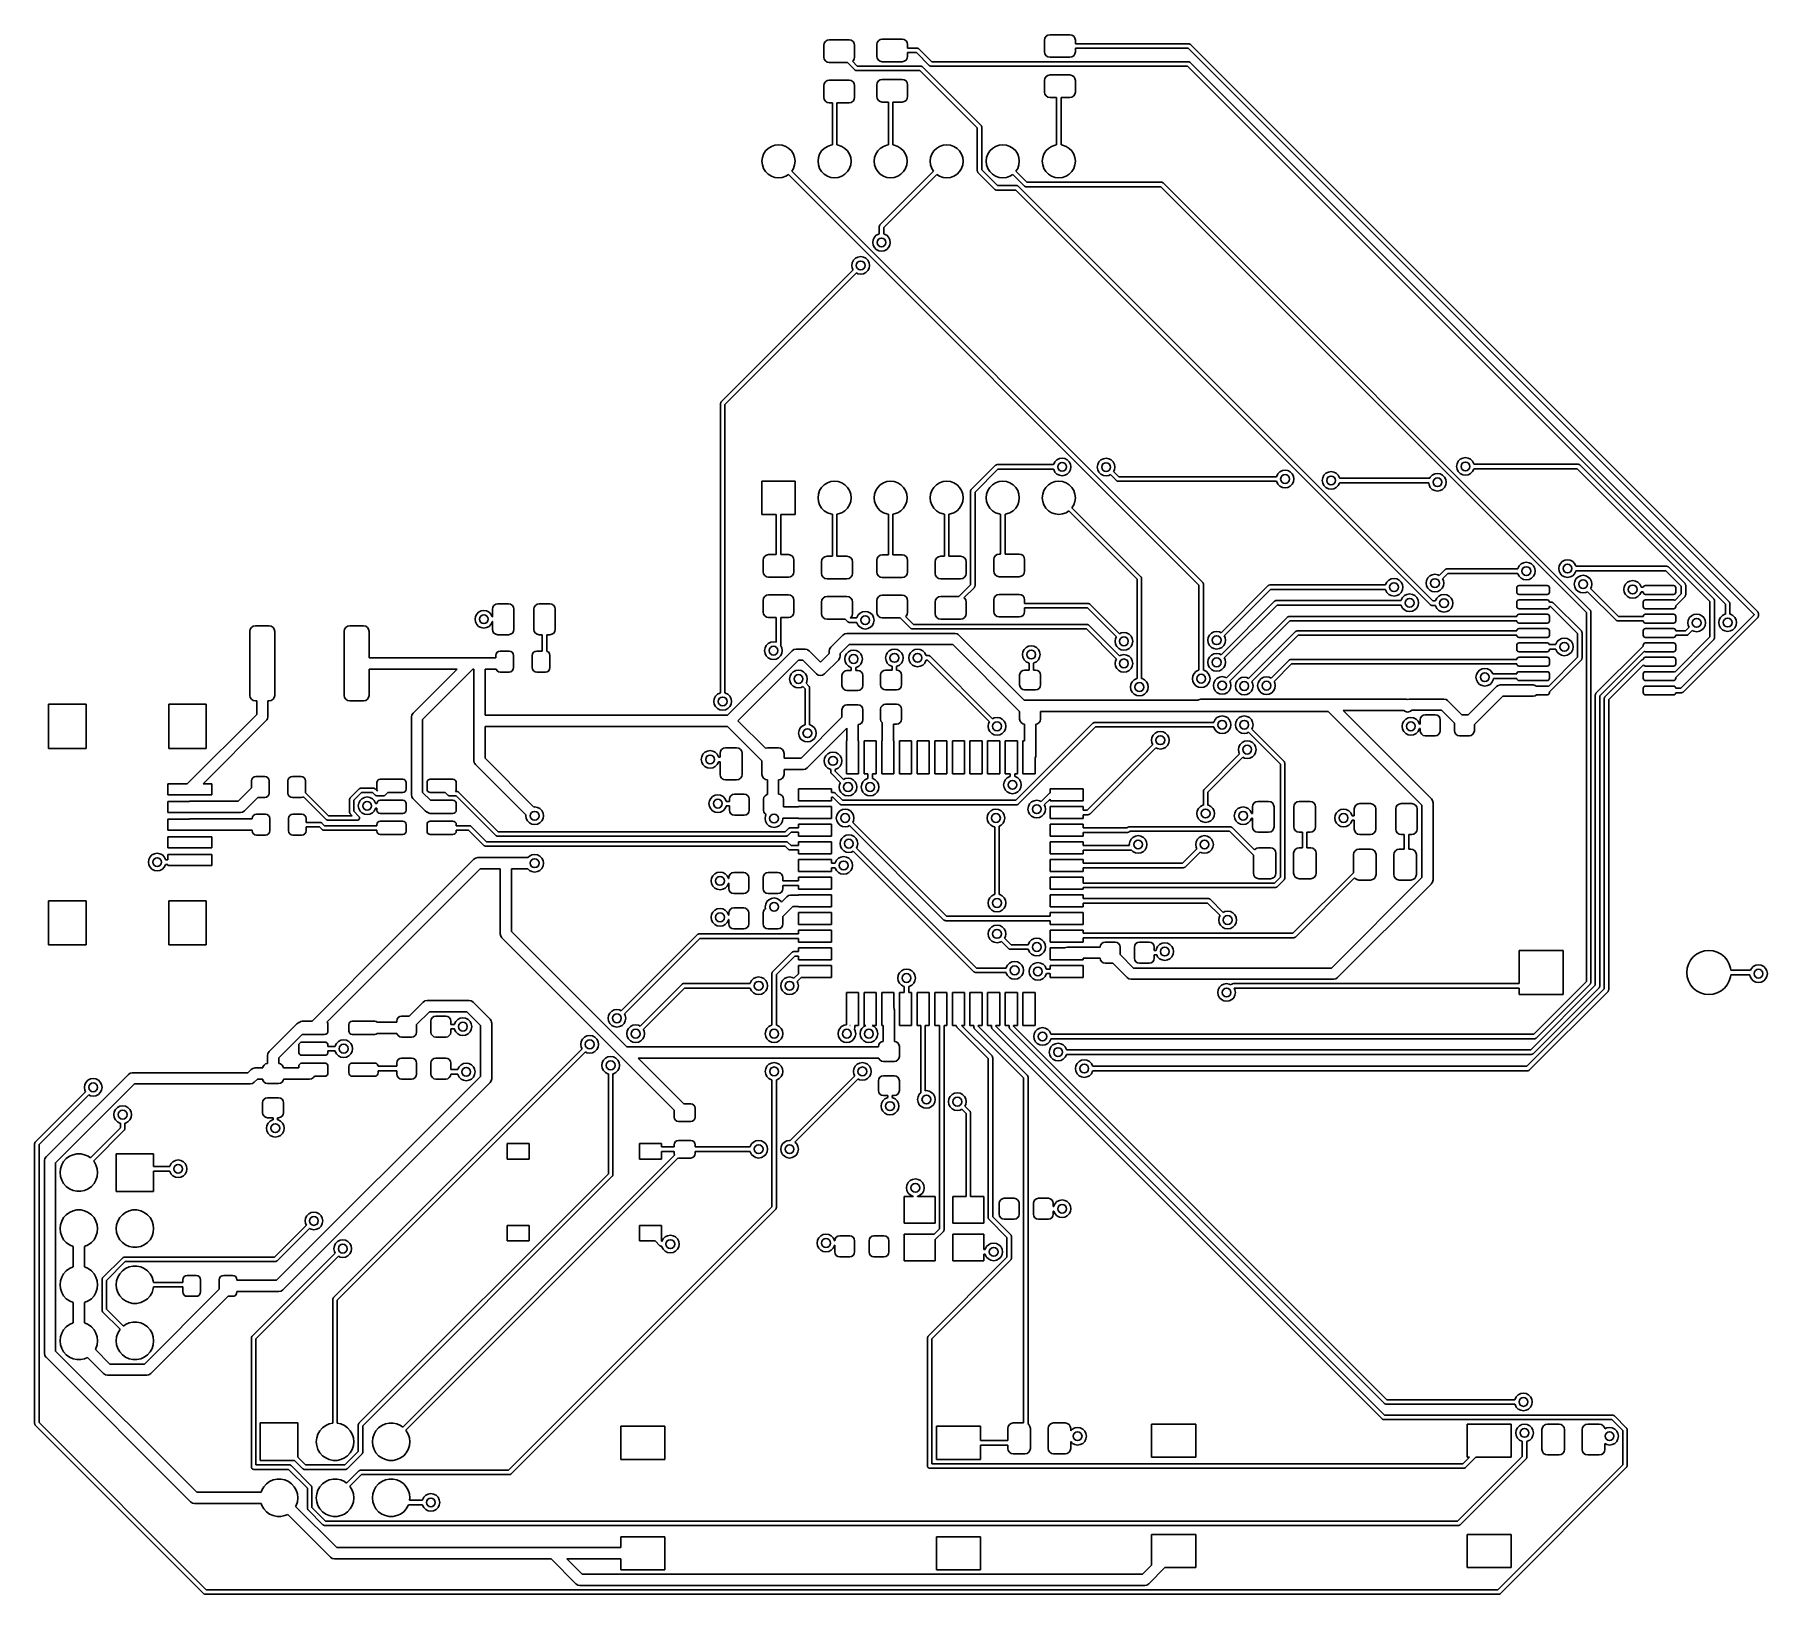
# Model space of a CAD drawing. Extents: x 5.11 to 8.2, y -3.91 to -1.13.
import ezdxf

# ---------------------------------------------------------------- set-up
doc = ezdxf.new("R2010")
doc.units = 0
doc.header["$MEASUREMENT"] = 0
doc.layers.add('BLACK', color=7, linetype='CONTINUOUS')

msp = doc.modelspace()

# ---------------------------------------------------------------- linework, layer by layer
at = {"layer": 'BLACK', "linetype": 'CONTINUOUS'}
for p, q in [((6.51378, -1.14616), (6.51453, -1.14239)), ((6.51453, -1.14239), (6.51666, -1.1392)), ((6.51666, -1.1392), (6.51986, -1.13707)), ((6.51986, -1.13707), (6.52362, -1.13632)), ((6.52362, -1.13632), (6.55906, -1.13632)), ((6.55906, -1.13632), (6.56282, -1.13707)), ((6.56282, -1.13707), (6.56601, -1.1392)), ((6.56601, -1.1392), (6.56815, -1.14239)), ((6.56815, -1.14239), (6.5689, -1.14616)), ((6.60827, -1.14469), (6.60902, -1.14092)), ((6.60902, -1.14092), (6.61115, -1.13773)), ((6.61115, -1.13773), (6.61434, -1.13559)), ((6.61434, -1.13559), (6.61811, -1.13484)), ((6.61811, -1.13484), (6.65354, -1.13484)), ((6.65354, -1.13484), (6.65731, -1.13559)), ((6.65731, -1.13559), (6.6605, -1.13773)), ((6.6605, -1.13773), (6.66264, -1.14092)), ((6.66264, -1.14092), (6.66339, -1.14469)), ((6.90748, -1.13681), (6.90823, -1.13304)), ((6.90748, -1.15748), (6.90748, -1.13681)), ((6.90823, -1.13304), (6.91036, -1.12985)), ((6.91036, -1.12985), (6.91356, -1.12772)), ((6.91356, -1.12772), (6.91732, -1.12697)), ((6.91732, -1.12697), (6.95276, -1.12697)), ((6.95276, -1.12697), (6.95652, -1.12772)), ((6.95652, -1.12772), (6.95972, -1.12985)), ((6.95972, -1.12985), (6.96185, -1.13304)), ((6.96185, -1.13304), (6.9626, -1.13681)), ((6.9626, -1.13681), (6.9626, -1.14315)), ((6.9626, -1.14315), (7.16519, -1.14315)), ((7.16519, -1.14315), (7.1655, -1.14325)), ((7.1655, -1.14325), (7.16582, -1.14319)), ((7.16582, -1.14319), (7.16665, -1.14362)), ((6.51378, -1.16683), (6.51378, -1.14616)), ((6.51453, -1.1706), (6.51378, -1.16683)), ((6.51666, -1.17379), (6.51453, -1.1706)), ((6.51986, -1.17592), (6.51666, -1.17379)), ((6.56601, -1.17379), (6.56498, -1.17448)), ((6.56815, -1.1706), (6.56601, -1.17379)), ((6.5689, -1.16683), (6.56815, -1.1706)), ((6.5689, -1.14616), (6.5689, -1.16683)), ((6.60827, -1.16535), (6.60827, -1.14469)), ((6.60902, -1.16912), (6.60827, -1.16535)), ((6.61115, -1.17231), (6.60902, -1.16912)), ((6.61434, -1.17445), (6.61115, -1.17231)), ((6.6605, -1.17231), (6.65731, -1.17445)), ((6.66264, -1.16912), (6.6605, -1.17231)), ((6.66339, -1.16535), (6.66264, -1.16912)), ((6.66339, -1.14469), (6.66339, -1.15102)), ((6.66339, -1.15102), (6.68061, -1.15102)), ((6.67895, -1.15902), (6.66339, -1.15902)), ((6.66339, -1.15902), (6.66339, -1.16535)), ((6.70196, -1.18203), (6.67895, -1.15902)), ((6.68061, -1.15102), (6.68092, -1.15112)), ((6.68092, -1.15112), (6.68124, -1.15107)), ((6.68124, -1.15107), (6.68207, -1.15149)), ((6.68207, -1.15149), (6.68296, -1.15178)), ((6.68296, -1.15178), (6.68315, -1.15204)), ((6.68315, -1.15204), (6.68344, -1.15219)), ((6.68344, -1.15219), (6.70644, -1.1752)), ((6.90823, -1.16125), (6.90748, -1.15748)), ((6.91036, -1.16444), (6.90823, -1.16125)), ((6.91356, -1.16657), (6.91036, -1.16444)), ((6.91732, -1.16732), (6.91356, -1.16657)), ((6.95276, -1.16732), (6.91732, -1.16732)), ((6.95652, -1.16657), (6.95276, -1.16732)), ((6.95972, -1.16444), (6.95652, -1.16657)), ((6.96185, -1.16125), (6.95972, -1.16444)), ((6.9626, -1.15748), (6.96185, -1.16125)), ((7.16354, -1.15115), (6.9626, -1.15115)), ((6.9626, -1.15115), (6.9626, -1.15748)), ((8.17317, -2.16077), (7.16354, -1.15115)), ((7.16665, -1.14362), (7.16754, -1.14391)), ((7.16754, -1.14391), (7.16773, -1.14417)), ((7.16773, -1.14417), (7.16802, -1.14432)), ((7.16802, -1.14432), (8.17999, -2.15629)), ((6.52362, -1.17667), (6.51986, -1.17592)), ((6.55586, -1.17667), (6.52362, -1.17667)), ((6.56908, -1.1899), (6.55586, -1.17667)), ((6.56498, -1.17448), (6.57357, -1.18307)), ((6.56937, -1.19005), (6.56908, -1.1899)), ((6.56956, -1.19031), (6.56937, -1.19005)), ((6.57045, -1.1906), (6.56956, -1.19031)), ((6.57129, -1.19102), (6.57045, -1.1906)), ((6.57161, -1.19097), (6.57129, -1.19102)), ((6.57191, -1.19107), (6.57161, -1.19097)), ((6.68541, -1.19107), (6.57191, -1.19107)), ((6.57357, -1.18307), (6.68707, -1.18307)), ((6.61811, -1.1752), (6.61434, -1.17445)), ((6.65354, -1.1752), (6.61811, -1.1752)), ((6.65731, -1.17445), (6.65354, -1.1752)), ((6.78767, -1.29333), (6.68541, -1.19107)), ((6.68707, -1.18307), (6.68738, -1.18317)), ((6.68738, -1.18317), (6.6877, -1.18312)), ((6.6877, -1.18312), (6.68853, -1.18355)), ((6.68853, -1.18355), (6.68942, -1.18383)), ((6.68942, -1.18383), (6.68961, -1.1841)), ((6.68961, -1.1841), (6.6899, -1.18424)), ((6.6899, -1.18424), (6.7945, -1.28884)), ((6.70225, -1.18217), (6.70196, -1.18203)), ((6.70244, -1.18243), (6.70225, -1.18217)), ((6.70333, -1.18272), (6.70244, -1.18243)), ((6.70416, -1.18315), (6.70333, -1.18272)), ((6.70448, -1.1831), (6.70416, -1.18315)), ((6.70479, -1.1832), (6.70448, -1.1831)), ((7.16259, -1.1832), (6.70479, -1.1832)), ((6.70644, -1.1752), (7.16424, -1.1752)), ((6.90748, -1.20866), (6.90823, -1.20489)), ((6.90823, -1.20489), (6.91036, -1.2017)), ((6.91036, -1.2017), (6.91356, -1.19957)), ((6.91356, -1.19957), (6.91732, -1.19882)), ((6.91732, -1.19882), (6.95276, -1.19882)), ((6.95276, -1.19882), (6.95652, -1.19957)), ((6.95652, -1.19957), (6.95972, -1.2017)), ((6.95972, -1.2017), (6.96185, -1.20489)), ((6.96185, -1.20489), (6.9626, -1.20866)), ((8.12203, -2.14264), (7.16259, -1.1832)), ((7.16424, -1.1752), (7.16455, -1.1753)), ((7.16455, -1.1753), (7.16487, -1.17525)), ((7.16487, -1.17525), (7.1657, -1.17567)), ((7.1657, -1.17567), (7.1666, -1.17596)), ((7.1666, -1.17596), (7.16679, -1.17622)), ((7.16679, -1.17622), (7.16707, -1.17637)), ((7.16707, -1.17637), (8.12886, -2.13815)), ((6.51378, -1.21801), (6.51453, -1.21425)), ((6.51378, -1.23868), (6.51378, -1.21801)), ((6.51453, -1.21425), (6.51666, -1.21105)), ((6.51666, -1.21105), (6.51986, -1.20892)), ((6.51986, -1.20892), (6.52362, -1.20817)), ((6.52362, -1.20817), (6.55906, -1.20817)), ((6.55906, -1.20817), (6.56282, -1.20892)), ((6.56282, -1.20892), (6.56601, -1.21105)), ((6.56601, -1.21105), (6.56815, -1.21425)), ((6.56815, -1.21425), (6.5689, -1.21801)), ((6.5689, -1.21801), (6.5689, -1.23868)), ((6.60827, -1.21654), (6.60902, -1.21277)), ((6.60827, -1.2372), (6.60827, -1.21654)), ((6.60902, -1.21277), (6.61115, -1.20958)), ((6.61115, -1.20958), (6.61434, -1.20744)), ((6.61434, -1.20744), (6.61811, -1.20669)), ((6.61811, -1.20669), (6.65354, -1.20669)), ((6.65354, -1.20669), (6.65731, -1.20744)), ((6.65731, -1.20744), (6.6605, -1.20958)), ((6.6605, -1.20958), (6.66264, -1.21277)), ((6.66264, -1.21277), (6.66339, -1.21654)), ((6.66339, -1.21654), (6.66339, -1.2372)), ((6.90748, -1.22933), (6.90748, -1.20866)), ((6.90823, -1.2331), (6.90748, -1.22933)), ((6.91036, -1.23629), (6.90823, -1.2331)), ((6.96185, -1.2331), (6.95972, -1.23629)), ((6.9626, -1.22933), (6.96185, -1.2331)), ((6.9626, -1.20866), (6.9626, -1.22933)), ((6.51453, -1.24245), (6.51378, -1.23868)), ((6.51666, -1.24564), (6.51453, -1.24245)), ((6.51986, -1.24777), (6.51666, -1.24564)), ((6.52362, -1.24852), (6.51986, -1.24777)), ((6.52907, -1.24852), (6.52362, -1.24852)), ((6.52907, -1.32368), (6.52907, -1.24852)), ((6.55906, -1.24852), (6.53707, -1.24852)), ((6.53707, -1.24852), (6.53707, -1.32368)), ((6.56282, -1.24777), (6.55906, -1.24852)), ((6.56601, -1.24564), (6.56282, -1.24777)), ((6.56815, -1.24245), (6.56601, -1.24564)), ((6.5689, -1.23868), (6.56815, -1.24245)), ((6.60902, -1.24097), (6.60827, -1.2372)), ((6.61115, -1.24416), (6.60902, -1.24097)), ((6.61434, -1.2463), (6.61115, -1.24416)), ((6.61811, -1.24705), (6.61434, -1.2463)), ((6.62907, -1.24705), (6.61811, -1.24705)), ((6.62907, -1.32368), (6.62907, -1.24705)), ((6.65354, -1.24705), (6.63707, -1.24705)), ((6.63707, -1.24705), (6.63707, -1.32368)), ((6.65731, -1.2463), (6.65354, -1.24705)), ((6.6605, -1.24416), (6.65731, -1.2463)), ((6.66264, -1.24097), (6.6605, -1.24416)), ((6.66339, -1.2372), (6.66264, -1.24097)), ((6.91356, -1.23842), (6.91036, -1.23629)), ((6.91732, -1.23917), (6.91356, -1.23842)), ((6.92907, -1.23917), (6.91732, -1.23917)), ((6.92907, -1.32368), (6.92907, -1.23917)), ((6.95276, -1.23917), (6.93707, -1.23917)), ((6.93707, -1.23917), (6.93707, -1.32368)), ((6.95652, -1.23842), (6.95276, -1.23917)), ((6.95972, -1.23629), (6.95652, -1.23842)), ((6.78767, -1.3699), (6.78767, -1.29333)), ((6.7945, -1.28884), (6.79464, -1.28913)), ((6.79464, -1.28913), (6.79491, -1.28932)), ((6.79491, -1.28932), (6.79519, -1.29021)), ((6.79519, -1.29021), (6.79562, -1.29104)), ((6.79562, -1.29104), (6.79557, -1.29136)), ((6.79557, -1.29136), (6.79567, -1.29167)), ((6.79567, -1.29167), (6.79567, -1.36825)), ((6.41466, -1.32967), (6.42026, -1.32615)), ((6.42026, -1.32615), (6.4265, -1.32397)), ((6.4265, -1.32397), (6.43307, -1.32323)), ((6.43307, -1.32323), (6.43964, -1.32397)), ((6.43964, -1.32397), (6.44588, -1.32615)), ((6.44588, -1.32615), (6.45148, -1.32967)), ((6.51466, -1.32967), (6.52026, -1.32615)), ((6.52026, -1.32615), (6.5265, -1.32397)), ((6.5265, -1.32397), (6.52907, -1.32368)), ((6.53707, -1.32368), (6.53964, -1.32397)), ((6.53964, -1.32397), (6.54588, -1.32615)), ((6.54588, -1.32615), (6.55148, -1.32967)), ((6.61466, -1.32967), (6.62026, -1.32615)), ((6.62026, -1.32615), (6.6265, -1.32397)), ((6.6265, -1.32397), (6.62907, -1.32368)), ((6.63707, -1.32368), (6.63964, -1.32397)), ((6.63964, -1.32397), (6.64588, -1.32615)), ((6.64588, -1.32615), (6.65148, -1.32967)), ((6.71466, -1.32967), (6.72026, -1.32615)), ((6.72026, -1.32615), (6.7265, -1.32397)), ((6.7265, -1.32397), (6.73307, -1.32323)), ((6.73307, -1.32323), (6.73964, -1.32397)), ((6.73964, -1.32397), (6.74588, -1.32615)), ((6.74588, -1.32615), (6.75148, -1.32967)), ((6.81466, -1.32967), (6.82026, -1.32615)), ((6.82026, -1.32615), (6.8265, -1.32397)), ((6.8265, -1.32397), (6.83307, -1.32323)), ((6.83307, -1.32323), (6.83964, -1.32397)), ((6.83964, -1.32397), (6.84588, -1.32615)), ((6.84588, -1.32615), (6.85148, -1.32967)), ((6.91466, -1.32967), (6.92026, -1.32615)), ((6.92026, -1.32615), (6.9265, -1.32397)), ((6.9265, -1.32397), (6.92907, -1.32368)), ((6.93707, -1.32368), (6.93964, -1.32397)), ((6.93964, -1.32397), (6.94588, -1.32615)), ((6.94588, -1.32615), (6.95148, -1.32967)), ((6.40354, -1.35276), (6.40428, -1.34619)), ((6.40428, -1.35933), (6.40354, -1.35276)), ((6.40428, -1.34619), (6.40647, -1.33994)), ((6.40647, -1.36557), (6.40428, -1.35933)), ((6.40647, -1.33994), (6.40999, -1.33435)), ((6.40999, -1.33435), (6.41466, -1.32967)), ((6.45148, -1.32967), (6.45616, -1.33435)), ((6.45616, -1.33435), (6.45967, -1.33994)), ((6.45967, -1.33994), (6.46186, -1.34619)), ((6.46186, -1.35933), (6.45967, -1.36557)), ((6.46186, -1.34619), (6.4626, -1.35276)), ((6.4626, -1.35276), (6.46186, -1.35933)), ((6.50354, -1.35276), (6.50428, -1.34619)), ((6.50428, -1.35933), (6.50354, -1.35276)), ((6.50428, -1.34619), (6.50647, -1.33994)), ((6.50647, -1.36557), (6.50428, -1.35933)), ((6.50647, -1.33994), (6.50999, -1.33435)), ((6.50999, -1.33435), (6.51466, -1.32967)), ((6.55148, -1.32967), (6.55616, -1.33435)), ((6.55616, -1.33435), (6.55967, -1.33994)), ((6.55967, -1.33994), (6.56186, -1.34619)), ((6.56186, -1.35933), (6.55967, -1.36557)), ((6.56186, -1.34619), (6.5626, -1.35276)), ((6.5626, -1.35276), (6.56186, -1.35933)), ((6.60354, -1.35276), (6.60428, -1.34619)), ((6.60428, -1.35933), (6.60354, -1.35276)), ((6.60428, -1.34619), (6.60647, -1.33994)), ((6.60647, -1.36557), (6.60428, -1.35933)), ((6.60647, -1.33994), (6.60999, -1.33435)), ((6.60999, -1.33435), (6.61466, -1.32967)), ((6.65148, -1.32967), (6.65616, -1.33435)), ((6.65616, -1.33435), (6.65967, -1.33994)), ((6.65967, -1.33994), (6.66186, -1.34619)), ((6.66186, -1.35933), (6.65967, -1.36557)), ((6.66186, -1.34619), (6.6626, -1.35276)), ((6.6626, -1.35276), (6.66186, -1.35933)), ((6.70354, -1.35276), (6.70428, -1.34619)), ((6.70428, -1.35933), (6.70354, -1.35276)), ((6.70428, -1.34619), (6.70647, -1.33994)), ((6.70647, -1.36557), (6.70428, -1.35933)), ((6.70647, -1.33994), (6.70999, -1.33435)), ((6.70999, -1.33435), (6.71466, -1.32967)), ((6.75148, -1.32967), (6.75616, -1.33435)), ((6.75616, -1.33435), (6.75967, -1.33994)), ((6.75967, -1.33994), (6.76186, -1.34619)), ((6.76186, -1.35933), (6.75967, -1.36557)), ((6.76186, -1.34619), (6.7626, -1.35276)), ((6.7626, -1.35276), (6.76186, -1.35933)), ((6.80354, -1.35276), (6.80428, -1.34619)), ((6.80428, -1.35933), (6.80354, -1.35276)), ((6.80428, -1.34619), (6.80647, -1.33994)), ((6.80647, -1.36557), (6.80428, -1.35933)), ((6.80647, -1.33994), (6.80999, -1.33435)), ((6.80999, -1.33435), (6.81466, -1.32967)), ((6.85148, -1.32967), (6.85616, -1.33435)), ((6.85616, -1.33435), (6.85967, -1.33994)), ((6.85967, -1.33994), (6.86186, -1.34619)), ((6.86186, -1.35933), (6.85967, -1.36557)), ((6.86186, -1.34619), (6.8626, -1.35276)), ((6.8626, -1.35276), (6.86186, -1.35933)), ((6.90354, -1.35276), (6.90428, -1.34619)), ((6.90428, -1.35933), (6.90354, -1.35276)), ((6.90428, -1.34619), (6.90647, -1.33994)), ((6.90647, -1.36557), (6.90428, -1.35933)), ((6.90647, -1.33994), (6.90999, -1.33435)), ((6.90999, -1.33435), (6.91466, -1.32967)), ((6.95148, -1.32967), (6.95616, -1.33435)), ((6.95616, -1.33435), (6.95967, -1.33994)), ((6.95967, -1.33994), (6.96186, -1.34619)), ((6.96186, -1.35933), (6.95967, -1.36557)), ((6.96186, -1.34619), (6.9626, -1.35276)), ((6.9626, -1.35276), (6.96186, -1.35933)), ((6.40999, -1.37117), (6.40647, -1.36557)), ((6.41466, -1.37584), (6.40999, -1.37117)), ((6.42026, -1.37936), (6.41466, -1.37584)), ((6.4265, -1.38154), (6.42026, -1.37936)), ((6.43307, -1.38228), (6.4265, -1.38154)), ((6.43964, -1.38154), (6.43307, -1.38228)), ((6.44588, -1.37936), (6.43964, -1.38154)), ((6.45088, -1.37622), (6.44588, -1.37936)), ((7.18297, -2.10831), (6.45088, -1.37622)), ((6.45967, -1.36557), (6.45654, -1.37056)), ((6.45654, -1.37056), (7.1898, -2.10383)), ((6.50999, -1.37117), (6.50647, -1.36557)), ((6.51466, -1.37584), (6.50999, -1.37117)), ((6.52026, -1.37936), (6.51466, -1.37584)), ((6.5265, -1.38154), (6.52026, -1.37936)), ((6.53307, -1.38228), (6.5265, -1.38154)), ((6.53964, -1.38154), (6.53307, -1.38228)), ((6.54588, -1.37936), (6.53964, -1.38154)), ((6.55148, -1.37584), (6.54588, -1.37936)), ((6.55616, -1.37117), (6.55148, -1.37584)), ((6.55967, -1.36557), (6.55616, -1.37117)), ((6.60999, -1.37117), (6.60647, -1.36557)), ((6.61466, -1.37584), (6.60999, -1.37117)), ((6.61393, -1.46624), (6.70961, -1.37056)), ((6.62026, -1.37936), (6.61466, -1.37584)), ((6.6265, -1.38154), (6.62026, -1.37936)), ((6.71526, -1.37622), (6.62076, -1.47072)), ((6.63307, -1.38228), (6.6265, -1.38154)), ((6.63964, -1.38154), (6.63307, -1.38228)), ((6.64588, -1.37936), (6.63964, -1.38154)), ((6.65148, -1.37584), (6.64588, -1.37936)), ((6.65616, -1.37117), (6.65148, -1.37584)), ((6.65967, -1.36557), (6.65616, -1.37117)), ((6.70961, -1.37056), (6.70647, -1.36557)), ((6.72026, -1.37936), (6.71526, -1.37622)), ((6.7265, -1.38154), (6.72026, -1.37936)), ((6.73307, -1.38228), (6.7265, -1.38154)), ((6.73964, -1.38154), (6.73307, -1.38228)), ((6.74588, -1.37936), (6.73964, -1.38154)), ((6.75148, -1.37584), (6.74588, -1.37936)), ((6.75616, -1.37117), (6.75148, -1.37584)), ((6.75967, -1.36557), (6.75616, -1.37117)), ((6.78777, -1.37021), (6.78767, -1.3699)), ((6.78772, -1.37053), (6.78777, -1.37021)), ((6.78814, -1.37137), (6.78772, -1.37053)), ((6.78843, -1.37226), (6.78814, -1.37137)), ((6.78869, -1.37245), (6.78843, -1.37226)), ((6.78884, -1.37273), (6.78869, -1.37245)), ((6.81894, -1.40283), (6.78884, -1.37273)), ((6.79567, -1.36825), (6.82343, -1.396)), ((6.80999, -1.37117), (6.80647, -1.36557)), ((6.81466, -1.37584), (6.80999, -1.37117)), ((6.82026, -1.37936), (6.81466, -1.37584)), ((6.8265, -1.38154), (6.82026, -1.37936)), ((6.83307, -1.38228), (6.8265, -1.38154)), ((6.83964, -1.38154), (6.83307, -1.38228)), ((6.84588, -1.37936), (6.83964, -1.38154)), ((6.85088, -1.37622), (6.84588, -1.37936)), ((6.87164, -1.39699), (6.85088, -1.37622)), ((6.85967, -1.36557), (6.85654, -1.37056)), ((6.85654, -1.37056), (6.87613, -1.39016)), ((6.87613, -1.39016), (7.1166, -1.39016)), ((6.90999, -1.37117), (6.90647, -1.36557)), ((6.91466, -1.37584), (6.90999, -1.37117)), ((6.92026, -1.37936), (6.91466, -1.37584)), ((6.9265, -1.38154), (6.92026, -1.37936)), ((6.93307, -1.38228), (6.9265, -1.38154)), ((6.93964, -1.38154), (6.93307, -1.38228)), ((6.94588, -1.37936), (6.93964, -1.38154)), ((6.95148, -1.37584), (6.94588, -1.37936)), ((6.95616, -1.37117), (6.95148, -1.37584)), ((6.95967, -1.36557), (6.95616, -1.37117)), ((7.1166, -1.39016), (7.11691, -1.39026)), ((7.11691, -1.39026), (7.11722, -1.39021)), ((7.11722, -1.39021), (7.11806, -1.39063)), ((7.11806, -1.39063), (7.11895, -1.39092)), ((6.81923, -1.40298), (6.81894, -1.40283)), ((6.81942, -1.40324), (6.81923, -1.40298)), ((6.82031, -1.40353), (6.81942, -1.40324)), ((6.82114, -1.40395), (6.82031, -1.40353)), ((6.82146, -1.4039), (6.82114, -1.40395)), ((6.82177, -1.404), (6.82146, -1.4039)), ((6.85621, -1.404), (6.82177, -1.404)), ((6.82343, -1.396), (6.85787, -1.396)), ((7.59574, -2.14353), (6.85621, -1.404)), ((6.85787, -1.396), (6.85818, -1.3961)), ((6.85818, -1.3961), (6.8585, -1.39605)), ((6.8585, -1.39605), (6.85933, -1.39648)), ((6.85933, -1.39648), (6.86022, -1.39677)), ((6.86022, -1.39677), (6.86041, -1.39703)), ((6.86041, -1.39703), (6.8607, -1.39718)), ((6.8607, -1.39718), (7.60023, -2.1367)), ((6.87193, -1.39713), (6.87164, -1.39699)), ((6.87212, -1.39739), (6.87193, -1.39713)), ((6.87301, -1.39768), (6.87212, -1.39739)), ((6.87385, -1.39811), (6.87301, -1.39768)), ((6.87417, -1.39806), (6.87385, -1.39811)), ((6.87447, -1.39816), (6.87417, -1.39806)), ((7.11494, -1.39816), (6.87447, -1.39816)), ((7.87414, -2.15736), (7.11494, -1.39816)), ((7.11895, -1.39092), (7.11914, -1.39118)), ((7.11914, -1.39118), (7.11943, -1.39133)), ((7.11943, -1.39133), (7.88097, -2.15287)), ((6.60751, -1.48467), (6.6119, -1.48243)), ((6.6119, -1.48243), (6.61276, -1.4823)), ((6.61276, -1.46906), (6.61286, -1.46876)), ((6.61276, -1.4823), (6.61276, -1.46906)), ((6.61281, -1.46844), (6.61324, -1.4676)), ((6.61286, -1.46876), (6.61281, -1.46844)), ((6.61324, -1.4676), (6.61353, -1.46671)), ((6.61353, -1.46671), (6.61379, -1.46652)), ((6.61379, -1.46652), (6.61393, -1.46624)), ((6.62076, -1.47072), (6.62076, -1.4823)), ((6.62076, -1.4823), (6.62163, -1.48243)), ((6.62163, -1.48243), (6.62602, -1.48467)), ((6.60101, -1.49741), (6.60178, -1.49254)), ((6.60178, -1.50228), (6.60101, -1.49741)), ((6.60178, -1.49254), (6.60402, -1.48815)), ((6.60402, -1.50667), (6.60178, -1.50228)), ((6.60402, -1.48815), (6.60751, -1.48467)), ((6.60751, -1.51015), (6.60402, -1.50667)), ((6.6119, -1.51239), (6.60751, -1.51015)), ((6.61676, -1.51316), (6.6119, -1.51239)), ((6.62163, -1.51239), (6.61676, -1.51316)), ((6.62602, -1.51015), (6.62163, -1.51239)), ((6.62602, -1.48467), (6.6295, -1.48815)), ((6.6295, -1.50667), (6.62602, -1.51015)), ((6.6295, -1.48815), (6.63174, -1.49254)), ((6.63174, -1.50228), (6.6295, -1.50667)), ((6.63174, -1.49254), (6.63251, -1.49741)), ((6.63251, -1.49741), (6.63174, -1.50228)), ((6.56395, -1.53842), (6.56472, -1.53355)), ((6.56472, -1.54328), (6.56395, -1.53842)), ((6.56472, -1.53355), (6.56695, -1.52916)), ((6.56622, -1.54623), (6.56472, -1.54328)), ((6.56695, -1.52916), (6.57044, -1.52568)), ((6.57044, -1.52568), (6.57483, -1.52344)), ((6.57483, -1.52344), (6.57969, -1.52267)), ((6.57969, -1.52267), (6.58456, -1.52344)), ((6.58456, -1.52344), (6.58895, -1.52568)), ((6.58895, -1.52568), (6.59244, -1.52916)), ((6.59244, -1.52916), (6.59467, -1.53355)), ((6.59467, -1.54328), (6.59244, -1.54767)), ((6.59467, -1.53355), (6.59544, -1.53842)), ((6.59544, -1.53842), (6.59467, -1.54328)), ((6.33069, -1.78176), (6.56622, -1.54623)), ((6.57188, -1.55189), (6.33752, -1.78624)), ((6.57483, -1.55339), (6.57188, -1.55189)), ((6.57969, -1.55416), (6.57483, -1.55339)), ((6.58456, -1.55339), (6.57969, -1.55416)), ((6.58895, -1.55116), (6.58456, -1.55339)), ((6.59244, -1.54767), (6.58895, -1.55116)), ((6.32952, -1.78459), (6.32962, -1.78428)), ((6.32952, -2.30069), (6.32952, -1.78459)), ((6.32957, -1.78396), (6.33, -1.78313)), ((6.32962, -1.78428), (6.32957, -1.78396)), ((6.33, -1.78313), (6.33029, -1.78224)), ((6.33029, -1.78224), (6.33055, -1.78205)), ((6.33055, -1.78205), (6.33069, -1.78176)), ((6.33752, -1.78624), (6.33752, -2.30069)), ((6.92621, -1.88841), (6.92969, -1.88493)), ((6.92969, -1.88493), (6.93408, -1.88269)), ((6.93408, -1.88269), (6.93895, -1.88192)), ((6.93895, -1.88192), (6.94381, -1.88269)), ((6.94381, -1.88269), (6.9482, -1.88493)), ((6.9482, -1.88493), (6.95169, -1.88841)), ((7.00461, -1.88875), (7.0081, -1.88526)), ((7.0081, -1.88526), (7.01249, -1.88302)), ((7.01249, -1.88302), (7.01735, -1.88225)), ((7.01735, -1.88225), (7.02222, -1.88302)), ((7.02222, -1.88302), (7.02661, -1.88526)), ((7.02661, -1.88526), (7.03009, -1.88875)), ((7.64556, -1.88756), (7.64904, -1.88408)), ((7.64904, -1.88408), (7.65343, -1.88184)), ((7.65343, -1.88184), (7.6583, -1.88107)), ((7.6583, -1.88107), (7.66316, -1.88184)), ((7.66316, -1.88184), (7.66755, -1.88408)), ((7.66755, -1.88408), (7.67104, -1.88756)), ((6.77676, -1.93805), (6.81998, -1.89484)), ((6.82446, -1.90167), (6.78359, -1.94254)), ((6.81998, -1.89484), (6.82026, -1.89469)), ((6.82026, -1.89469), (6.82045, -1.89443)), ((6.82045, -1.89443), (6.82134, -1.89414)), ((6.82134, -1.89414), (6.82218, -1.89372)), ((6.82218, -1.89372), (6.8225, -1.89377)), ((6.8225, -1.89377), (6.8228, -1.89367)), ((6.8228, -1.89367), (6.92383, -1.89367)), ((6.92383, -1.90167), (6.82446, -1.90167)), ((6.92383, -1.89367), (6.92397, -1.8928)), ((6.92397, -1.90253), (6.92383, -1.90167)), ((6.92397, -1.8928), (6.92621, -1.88841)), ((6.92621, -1.90692), (6.92397, -1.90253)), ((6.92969, -1.91041), (6.92621, -1.90692)), ((6.93408, -1.91264), (6.92969, -1.91041)), ((6.93895, -1.91342), (6.93408, -1.91264)), ((6.94381, -1.91264), (6.93895, -1.91342)), ((6.9482, -1.91041), (6.94381, -1.91264)), ((6.95169, -1.90692), (6.9482, -1.91041)), ((6.95169, -1.88841), (6.95392, -1.8928)), ((6.95392, -1.90253), (6.95169, -1.90692)), ((6.95392, -1.8928), (6.95469, -1.89767)), ((6.95469, -1.89767), (6.95392, -1.90253)), ((7.0016, -1.898), (7.00238, -1.89314)), ((7.00238, -1.90287), (7.0016, -1.898)), ((7.00238, -1.89314), (7.00461, -1.88875)), ((7.00461, -1.90726), (7.00238, -1.90287)), ((7.0081, -1.91074), (7.00461, -1.90726)), ((7.01249, -1.91298), (7.0081, -1.91074)), ((7.01735, -1.91375), (7.01249, -1.91298)), ((7.02222, -1.91298), (7.01735, -1.91375)), ((7.02517, -1.91148), (7.02222, -1.91298)), ((7.03581, -1.92212), (7.02517, -1.91148)), ((7.03009, -1.88875), (7.03233, -1.89314)), ((7.03233, -1.90287), (7.03083, -1.90582)), ((7.03083, -1.90582), (7.0403, -1.91529)), ((7.03233, -1.89314), (7.0331, -1.898)), ((7.0331, -1.898), (7.03233, -1.90287)), ((7.0403, -1.91529), (7.3215, -1.91529)), ((7.3215, -1.91529), (7.32164, -1.91442)), ((7.32164, -1.91442), (7.32387, -1.91003)), ((7.32387, -1.91003), (7.32736, -1.90655)), ((7.32736, -1.90655), (7.33175, -1.90431)), ((7.33175, -1.90431), (7.33661, -1.90354)), ((7.33661, -1.90354), (7.34148, -1.90431)), ((7.34148, -1.90431), (7.34587, -1.90655)), ((7.34587, -1.90655), (7.34935, -1.91003)), ((7.34935, -1.91003), (7.35159, -1.91442)), ((7.35159, -1.91442), (7.35236, -1.91929)), ((7.40375, -1.91696), (7.40599, -1.91257)), ((7.40599, -1.91257), (7.40947, -1.90908)), ((7.40947, -1.90908), (7.41386, -1.90685)), ((7.41386, -1.90685), (7.41873, -1.90608)), ((7.41873, -1.90608), (7.42359, -1.90685)), ((7.42359, -1.90685), (7.42798, -1.90908)), ((7.42798, -1.90908), (7.43147, -1.91257)), ((7.43147, -1.91257), (7.4337, -1.91696)), ((7.59465, -1.91782), (7.59569, -1.91577)), ((7.59569, -1.91577), (7.59918, -1.91229)), ((7.59918, -1.91229), (7.60357, -1.91005)), ((7.60357, -1.91005), (7.60843, -1.90928)), ((7.60843, -1.90928), (7.6133, -1.91005)), ((7.6133, -1.91005), (7.61769, -1.91229)), ((7.61769, -1.91229), (7.62118, -1.91577)), ((7.62118, -1.91577), (7.62341, -1.92016)), ((7.64255, -1.89682), (7.64332, -1.89195)), ((7.64332, -1.90169), (7.64255, -1.89682)), ((7.64332, -1.89195), (7.64556, -1.88756)), ((7.64556, -1.90608), (7.64332, -1.90169)), ((7.64904, -1.90956), (7.64556, -1.90608)), ((7.65343, -1.9118), (7.64904, -1.90956)), ((7.6583, -1.91257), (7.65343, -1.9118)), ((7.66316, -1.9118), (7.6583, -1.91257)), ((7.66755, -1.90956), (7.66316, -1.9118)), ((7.67104, -1.90608), (7.66755, -1.90956)), ((7.67104, -1.88756), (7.67327, -1.89195)), ((7.67327, -1.90169), (7.67104, -1.90608)), ((7.67327, -1.89195), (7.67341, -1.89282)), ((7.67341, -1.90082), (7.67327, -1.90169)), ((7.67341, -1.89282), (7.85942, -1.89282)), ((7.85776, -1.90082), (7.67341, -1.90082)), ((8.09443, -2.13748), (7.85776, -1.90082)), ((7.85942, -1.89282), (7.85973, -1.89292)), ((7.85973, -1.89292), (7.86004, -1.89287)), ((7.86004, -1.89287), (7.86088, -1.8933)), ((7.86088, -1.8933), (7.86177, -1.89358)), ((7.86177, -1.89358), (7.86196, -1.89385)), ((7.86196, -1.89385), (7.86225, -1.89399)), ((7.86225, -1.89399), (8.10125, -2.133)), ((6.40354, -1.98228), (6.40354, -1.92323)), ((6.40354, -1.92323), (6.4626, -1.92323)), ((6.4626, -1.92323), (6.4626, -1.98228)), ((6.50354, -1.95276), (6.50428, -1.94619)), ((6.50428, -1.94619), (6.50647, -1.93994)), ((6.50647, -1.93994), (6.50999, -1.93435)), ((6.50999, -1.93435), (6.51466, -1.92967)), ((6.51466, -1.92967), (6.52026, -1.92615)), ((6.52026, -1.92615), (6.5265, -1.92397)), ((6.5265, -1.92397), (6.53307, -1.92323)), ((6.53307, -1.92323), (6.53964, -1.92397)), ((6.53964, -1.92397), (6.54588, -1.92615)), ((6.54588, -1.92615), (6.55148, -1.92967)), ((6.55148, -1.92967), (6.55616, -1.93435)), ((6.55616, -1.93435), (6.55967, -1.93994)), ((6.55967, -1.93994), (6.56186, -1.94619)), ((6.56186, -1.94619), (6.5626, -1.95276)), ((6.60354, -1.95276), (6.60428, -1.94619)), ((6.60428, -1.94619), (6.60647, -1.93994)), ((6.60647, -1.93994), (6.60999, -1.93435)), ((6.60999, -1.93435), (6.61466, -1.92967)), ((6.61466, -1.92967), (6.62026, -1.92615)), ((6.62026, -1.92615), (6.6265, -1.92397)), ((6.6265, -1.92397), (6.63307, -1.92323)), ((6.63307, -1.92323), (6.63964, -1.92397)), ((6.63964, -1.92397), (6.64588, -1.92615)), ((6.64588, -1.92615), (6.65148, -1.92967)), ((6.65148, -1.92967), (6.65616, -1.93435)), ((6.65616, -1.93435), (6.65967, -1.93994)), ((6.65967, -1.93994), (6.66186, -1.94619)), ((6.66186, -1.94619), (6.6626, -1.95276)), ((6.70354, -1.95276), (6.70428, -1.94619)), ((6.70428, -1.94619), (6.70647, -1.93994)), ((6.70647, -1.93994), (6.70999, -1.93435)), ((6.70999, -1.93435), (6.71466, -1.92967)), ((6.71466, -1.92967), (6.72026, -1.92615)), ((6.72026, -1.92615), (6.7265, -1.92397)), ((6.7265, -1.92397), (6.73307, -1.92323)), ((6.73307, -1.92323), (6.73964, -1.92397)), ((6.73964, -1.92397), (6.74588, -1.92615)), ((6.74588, -1.92615), (6.75148, -1.92967)), ((6.75148, -1.92967), (6.75616, -1.93435)), ((6.75616, -1.93435), (6.75967, -1.93994)), ((6.75967, -1.93994), (6.76186, -1.94619)), ((6.76186, -1.94619), (6.7626, -1.95276)), ((6.77559, -1.94088), (6.77569, -1.94057)), ((6.77559, -2.10793), (6.77559, -1.94088)), ((6.77564, -1.94026), (6.77607, -1.93942)), ((6.77569, -1.94057), (6.77564, -1.94026)), ((6.77607, -1.93942), (6.77635, -1.93853)), ((6.77635, -1.93853), (6.77662, -1.93834)), ((6.77662, -1.93834), (6.77676, -1.93805)), ((6.78359, -1.94254), (6.78359, -2.10958)), ((6.80354, -1.95276), (6.80428, -1.94619)), ((6.80428, -1.94619), (6.80647, -1.93994)), ((6.80647, -1.93994), (6.80999, -1.93435)), ((6.80999, -1.93435), (6.81466, -1.92967)), ((6.81466, -1.92967), (6.82026, -1.92615)), ((6.82026, -1.92615), (6.8265, -1.92397)), ((6.8265, -1.92397), (6.83307, -1.92323)), ((6.83307, -1.92323), (6.83964, -1.92397)), ((6.83964, -1.92397), (6.84588, -1.92615)), ((6.84588, -1.92615), (6.85148, -1.92967)), ((6.85148, -1.92967), (6.85616, -1.93435)), ((6.85616, -1.93435), (6.85967, -1.93994)), ((6.85967, -1.93994), (6.86186, -1.94619)), ((6.86186, -1.94619), (6.8626, -1.95276)), ((6.90354, -1.95276), (6.90428, -1.94619)), ((6.90428, -1.94619), (6.90647, -1.93994)), ((6.90647, -1.93994), (6.90999, -1.93435)), ((6.90999, -1.93435), (6.91466, -1.92967)), ((6.91466, -1.92967), (6.92026, -1.92615)), ((6.92026, -1.92615), (6.9265, -1.92397)), ((6.9265, -1.92397), (6.93307, -1.92323)), ((6.93307, -1.92323), (6.93964, -1.92397)), ((6.93964, -1.92397), (6.94588, -1.92615)), ((6.94588, -1.92615), (6.95148, -1.92967)), ((6.95148, -1.92967), (6.95616, -1.93435)), ((6.95616, -1.93435), (6.95967, -1.93994)), ((6.95967, -1.93994), (6.96186, -1.94619)), ((6.96186, -1.94619), (6.9626, -1.95276)), ((7.0361, -1.92227), (7.03581, -1.92212)), ((7.03629, -1.92253), (7.0361, -1.92227)), ((7.03718, -1.92282), (7.03629, -1.92253)), ((7.03802, -1.92324), (7.03718, -1.92282)), ((7.03833, -1.92319), (7.03802, -1.92324)), ((7.03864, -1.92329), (7.03833, -1.92319)), ((7.3215, -1.92329), (7.03864, -1.92329)), ((7.32164, -1.92416), (7.3215, -1.92329)), ((7.32387, -1.92855), (7.32164, -1.92416)), ((7.32736, -1.93203), (7.32387, -1.92855)), ((7.33175, -1.93427), (7.32736, -1.93203)), ((7.33661, -1.93504), (7.33175, -1.93427)), ((7.34148, -1.93427), (7.33661, -1.93504)), ((7.34587, -1.93203), (7.34148, -1.93427)), ((7.34935, -1.92855), (7.34587, -1.93203)), ((7.35159, -1.92416), (7.34935, -1.92855)), ((7.35236, -1.91929), (7.35159, -1.92416)), ((7.40298, -1.92182), (7.40375, -1.91696)), ((7.40375, -1.92669), (7.40298, -1.92182)), ((7.40599, -1.93108), (7.40375, -1.92669)), ((7.40947, -1.93457), (7.40599, -1.93108)), ((7.41386, -1.9368), (7.40947, -1.93457)), ((7.41873, -1.93757), (7.41386, -1.9368)), ((7.42359, -1.9368), (7.41873, -1.93757)), ((7.42798, -1.93457), (7.42359, -1.9368)), ((7.43147, -1.93108), (7.42798, -1.93457)), ((7.4337, -1.92669), (7.43147, -1.93108)), ((7.4337, -1.91696), (7.43384, -1.91782)), ((7.43384, -1.92582), (7.4337, -1.92669)), ((7.43384, -1.91782), (7.59465, -1.91782)), ((7.59281, -1.92582), (7.43384, -1.92582)), ((7.59346, -1.9299), (7.59281, -1.92582)), ((7.59569, -1.93429), (7.59346, -1.9299)), ((7.59918, -1.93777), (7.59569, -1.93429)), ((7.60357, -1.94001), (7.59918, -1.93777)), ((7.60843, -1.94078), (7.60357, -1.94001)), ((7.6133, -1.94001), (7.60843, -1.94078)), ((7.61769, -1.93777), (7.6133, -1.94001)), ((7.62118, -1.93429), (7.61769, -1.93777)), ((7.62341, -1.9299), (7.62118, -1.93429)), ((7.62341, -1.92016), (7.62418, -1.92503)), ((7.62418, -1.92503), (7.62341, -1.9299)), ((6.50428, -1.95933), (6.50354, -1.95276)), ((6.50647, -1.96557), (6.50428, -1.95933)), ((6.50999, -1.97117), (6.50647, -1.96557)), ((6.51466, -1.97584), (6.50999, -1.97117)), ((6.52026, -1.97936), (6.51466, -1.97584)), ((6.55148, -1.97584), (6.54588, -1.97936)), ((6.55616, -1.97117), (6.55148, -1.97584)), ((6.55967, -1.96557), (6.55616, -1.97117)), ((6.56186, -1.95933), (6.55967, -1.96557)), ((6.5626, -1.95276), (6.56186, -1.95933)), ((6.60428, -1.95933), (6.60354, -1.95276)), ((6.60647, -1.96557), (6.60428, -1.95933)), ((6.60999, -1.97117), (6.60647, -1.96557)), ((6.61466, -1.97584), (6.60999, -1.97117)), ((6.62026, -1.97936), (6.61466, -1.97584)), ((6.65148, -1.97584), (6.64588, -1.97936)), ((6.65616, -1.97117), (6.65148, -1.97584)), ((6.65967, -1.96557), (6.65616, -1.97117)), ((6.66186, -1.95933), (6.65967, -1.96557)), ((6.6626, -1.95276), (6.66186, -1.95933)), ((6.70428, -1.95933), (6.70354, -1.95276)), ((6.70647, -1.96557), (6.70428, -1.95933)), ((6.70999, -1.97117), (6.70647, -1.96557)), ((6.71466, -1.97584), (6.70999, -1.97117)), ((6.72026, -1.97936), (6.71466, -1.97584)), ((6.75148, -1.97584), (6.74588, -1.97936)), ((6.75616, -1.97117), (6.75148, -1.97584)), ((6.75967, -1.96557), (6.75616, -1.97117)), ((6.76186, -1.95933), (6.75967, -1.96557)), ((6.7626, -1.95276), (6.76186, -1.95933)), ((6.80428, -1.95933), (6.80354, -1.95276)), ((6.80647, -1.96557), (6.80428, -1.95933)), ((6.80999, -1.97117), (6.80647, -1.96557)), ((6.81466, -1.97584), (6.80999, -1.97117)), ((6.82026, -1.97936), (6.81466, -1.97584)), ((6.85148, -1.97584), (6.84588, -1.97936)), ((6.85616, -1.97117), (6.85148, -1.97584)), ((6.85967, -1.96557), (6.85616, -1.97117)), ((6.86186, -1.95933), (6.85967, -1.96557)), ((6.8626, -1.95276), (6.86186, -1.95933)), ((6.90428, -1.95933), (6.90354, -1.95276)), ((6.90647, -1.96557), (6.90428, -1.95933)), ((6.90999, -1.97117), (6.90647, -1.96557)), ((6.91466, -1.97584), (6.90999, -1.97117)), ((6.92026, -1.97936), (6.91466, -1.97584)), ((6.95088, -1.97622), (6.94588, -1.97936)), ((7.07277, -2.09811), (6.95088, -1.97622)), ((6.95967, -1.96557), (6.95654, -1.97056)), ((6.95654, -1.97056), (7.0796, -2.09363)), ((6.96186, -1.95933), (6.95967, -1.96557)), ((6.9626, -1.95276), (6.96186, -1.95933)), ((6.42907, -1.98228), (6.40354, -1.98228)), ((6.42907, -2.05404), (6.42907, -1.98228)), ((6.4626, -1.98228), (6.43707, -1.98228)), ((6.43707, -1.98228), (6.43707, -2.05404)), ((6.5265, -1.98154), (6.52026, -1.97936)), ((6.52907, -1.98183), (6.5265, -1.98154)), ((6.52907, -2.05699), (6.52907, -1.98183)), ((6.53964, -1.98154), (6.53707, -1.98183)), ((6.53707, -1.98183), (6.53707, -2.05699)), ((6.54588, -1.97936), (6.53964, -1.98154)), ((6.6265, -1.98154), (6.62026, -1.97936)), ((6.62907, -1.98183), (6.6265, -1.98154)), ((6.62907, -2.05453), (6.62907, -1.98183)), ((6.63964, -1.98154), (6.63707, -1.98183)), ((6.63707, -1.98183), (6.63707, -2.05453)), ((6.64588, -1.97936), (6.63964, -1.98154)), ((6.7265, -1.98154), (6.72026, -1.97936)), ((6.72907, -1.98183), (6.7265, -1.98154)), ((6.72907, -2.05699), (6.72907, -1.98183)), ((6.73964, -1.98154), (6.73707, -1.98183)), ((6.73707, -1.98183), (6.73707, -2.05699)), ((6.74588, -1.97936), (6.73964, -1.98154)), ((6.8265, -1.98154), (6.82026, -1.97936)), ((6.82907, -1.98183), (6.8265, -1.98154)), ((6.82907, -2.05305), (6.82907, -1.98183)), ((6.83964, -1.98154), (6.83707, -1.98183)), ((6.83707, -1.98183), (6.83707, -2.05305)), ((6.84588, -1.97936), (6.83964, -1.98154)), ((6.9265, -1.98154), (6.92026, -1.97936)), ((6.93307, -1.98228), (6.9265, -1.98154)), ((6.93964, -1.98154), (6.93307, -1.98228)), ((6.94588, -1.97936), (6.93964, -1.98154)), ((6.40551, -2.06388), (6.40626, -2.06011)), ((6.40551, -2.08455), (6.40551, -2.06388)), ((6.40626, -2.06011), (6.40839, -2.05692)), ((6.40839, -2.05692), (6.41159, -2.05478)), ((6.41159, -2.05478), (6.41535, -2.05404)), ((6.41535, -2.05404), (6.42907, -2.05404)), ((6.43707, -2.05404), (6.45079, -2.05404)), ((6.45079, -2.05404), (6.45455, -2.05478)), ((6.45455, -2.05478), (6.45775, -2.05692)), ((6.45775, -2.05692), (6.45988, -2.06011)), ((6.45988, -2.06011), (6.46063, -2.06388)), ((6.46063, -2.06388), (6.46063, -2.08455)), ((6.50984, -2.06683), (6.51059, -2.06306)), ((6.50984, -2.0875), (6.50984, -2.06683)), ((6.51059, -2.06306), (6.51273, -2.05987)), ((6.51273, -2.05987), (6.51592, -2.05774)), ((6.51592, -2.05774), (6.51969, -2.05699)), ((6.51969, -2.05699), (6.52907, -2.05699)), ((6.53707, -2.05699), (6.55512, -2.05699)), ((6.55512, -2.05699), (6.55888, -2.05774)), ((6.55888, -2.05774), (6.56208, -2.05987)), ((6.56208, -2.05987), (6.56421, -2.06306)), ((6.56421, -2.06306), (6.56496, -2.06683)), ((6.56496, -2.06683), (6.56496, -2.0875)), ((6.60827, -2.06437), (6.60902, -2.0606)), ((6.60827, -2.08504), (6.60827, -2.06437)), ((6.60902, -2.0606), (6.61115, -2.05741)), ((6.61115, -2.05741), (6.61434, -2.05528)), ((6.61434, -2.05528), (6.61811, -2.05453)), ((6.61811, -2.05453), (6.62907, -2.05453)), ((6.63707, -2.05453), (6.65354, -2.05453)), ((6.65354, -2.05453), (6.65731, -2.05528)), ((6.65731, -2.05528), (6.6605, -2.05741)), ((6.6605, -2.05741), (6.66264, -2.0606)), ((6.66264, -2.0606), (6.66339, -2.06437)), ((6.66339, -2.06437), (6.66339, -2.08504)), ((6.7126, -2.06683), (6.71335, -2.06306)), ((6.7126, -2.0875), (6.7126, -2.06683)), ((6.71335, -2.06306), (6.71548, -2.05987)), ((6.71548, -2.05987), (6.71867, -2.05774)), ((6.71867, -2.05774), (6.72244, -2.05699)), ((6.72244, -2.05699), (6.72907, -2.05699)), ((6.73707, -2.05699), (6.75787, -2.05699)), ((6.75787, -2.05699), (6.76164, -2.05774)), ((6.76164, -2.05774), (6.76483, -2.05987)), ((6.76483, -2.05987), (6.76697, -2.06306)), ((6.76697, -2.06306), (6.76772, -2.06683)), ((6.76772, -2.06683), (6.76772, -2.0875)), ((6.81693, -2.06289), (6.81768, -2.05913)), ((6.81693, -2.08356), (6.81693, -2.06289)), ((6.81768, -2.05913), (6.81981, -2.05593)), ((6.81981, -2.05593), (6.82301, -2.0538)), ((6.82301, -2.0538), (6.82677, -2.05305)), ((6.82677, -2.05305), (6.82907, -2.05305)), ((6.83707, -2.05305), (6.8622, -2.05305)), ((6.8622, -2.05305), (6.86597, -2.0538)), ((6.86597, -2.0538), (6.86916, -2.05593)), ((6.86916, -2.05593), (6.8713, -2.05913)), ((6.8713, -2.05913), (6.87205, -2.06289)), ((6.87205, -2.06289), (6.87205, -2.08356)), ((7.75764, -2.07075), (7.76203, -2.06852)), ((7.76203, -2.06852), (7.7669, -2.06775)), ((7.7669, -2.06775), (7.77177, -2.06852)), ((7.77177, -2.06852), (7.77616, -2.07075)), ((7.82541, -2.07404), (7.82764, -2.06965)), ((7.82764, -2.06965), (7.83113, -2.06617)), ((7.83113, -2.06617), (7.83552, -2.06393)), ((7.83552, -2.06393), (7.84038, -2.06316)), ((7.84038, -2.06316), (7.84525, -2.06393)), ((7.84525, -2.06393), (7.84964, -2.06617)), ((7.84964, -2.06617), (7.85312, -2.06965)), ((7.85312, -2.06965), (7.85536, -2.07404)), ((6.40626, -2.08831), (6.40551, -2.08455)), ((6.40839, -2.09151), (6.40626, -2.08831)), ((6.41159, -2.09364), (6.40839, -2.09151)), ((6.41535, -2.09439), (6.41159, -2.09364)), ((6.45079, -2.09439), (6.41535, -2.09439)), ((6.45455, -2.09364), (6.45079, -2.09439)), ((6.45775, -2.09151), (6.45455, -2.09364)), ((6.45988, -2.08831), (6.45775, -2.09151)), ((6.46063, -2.08455), (6.45988, -2.08831)), ((6.51059, -2.09127), (6.50984, -2.0875)), ((6.51273, -2.09446), (6.51059, -2.09127)), ((6.51592, -2.09659), (6.51273, -2.09446)), ((6.51969, -2.09734), (6.51592, -2.09659)), ((6.55512, -2.09734), (6.51969, -2.09734)), ((6.55888, -2.09659), (6.55512, -2.09734)), ((6.56208, -2.09446), (6.55888, -2.09659)), ((6.56421, -2.09127), (6.56208, -2.09446)), ((6.56496, -2.0875), (6.56421, -2.09127)), ((6.60902, -2.08881), (6.60827, -2.08504)), ((6.61115, -2.092), (6.60902, -2.08881)), ((6.61434, -2.09413), (6.61115, -2.092)), ((6.61811, -2.09488), (6.61434, -2.09413)), ((6.65354, -2.09488), (6.61811, -2.09488)), ((6.65731, -2.09413), (6.65354, -2.09488)), ((6.6605, -2.092), (6.65731, -2.09413)), ((6.66264, -2.08881), (6.6605, -2.092)), ((6.66339, -2.08504), (6.66264, -2.08881)), ((6.71335, -2.09127), (6.7126, -2.0875)), ((6.71548, -2.09446), (6.71335, -2.09127)), ((6.71867, -2.09659), (6.71548, -2.09446)), ((6.72244, -2.09734), (6.71867, -2.09659)), ((6.75787, -2.09734), (6.72244, -2.09734)), ((6.76164, -2.09659), (6.75787, -2.09734)), ((6.76483, -2.09446), (6.76164, -2.09659)), ((6.76697, -2.09127), (6.76483, -2.09446)), ((6.76772, -2.0875), (6.76697, -2.09127)), ((6.81768, -2.08733), (6.81693, -2.08356)), ((6.81981, -2.09052), (6.81768, -2.08733)), ((6.82301, -2.09266), (6.81981, -2.09052)), ((6.82677, -2.09341), (6.82301, -2.09266)), ((6.8622, -2.09341), (6.82677, -2.09341)), ((6.86597, -2.09266), (6.8622, -2.09341)), ((6.86916, -2.09052), (6.86597, -2.09266)), ((6.8713, -2.08733), (6.86916, -2.09052)), ((6.87205, -2.08356), (6.8713, -2.08733)), ((7.07277, -2.2751), (7.07277, -2.09811)), ((7.0796, -2.09363), (7.07975, -2.09392)), ((7.07975, -2.09392), (7.08001, -2.09411)), ((7.08001, -2.09411), (7.0803, -2.095)), ((7.0803, -2.095), (7.08072, -2.09583)), ((7.08072, -2.09583), (7.08067, -2.09615)), ((7.08067, -2.09615), (7.08077, -2.09646)), ((7.08077, -2.09646), (7.08077, -2.2751)), ((7.51826, -2.10291), (7.52174, -2.09943)), ((7.52174, -2.09943), (7.52613, -2.09719)), ((7.52613, -2.09719), (7.531, -2.09642)), ((7.531, -2.09642), (7.53587, -2.09719)), ((7.53587, -2.09719), (7.54026, -2.09943)), ((7.54026, -2.09943), (7.54374, -2.10291)), ((7.58818, -2.10482), (7.58895, -2.09995)), ((7.58895, -2.09995), (7.59119, -2.09556)), ((7.59119, -2.09556), (7.59467, -2.09208)), ((7.59467, -2.09208), (7.59906, -2.08984)), ((7.59906, -2.08984), (7.60393, -2.08907)), ((7.60393, -2.08907), (7.6088, -2.08984)), ((7.6088, -2.08984), (7.61175, -2.09135)), ((7.61175, -2.09135), (7.62243, -2.08067)), ((7.62691, -2.08749), (7.6174, -2.097)), ((7.6174, -2.097), (7.61891, -2.09995)), ((7.61891, -2.09995), (7.61968, -2.10482)), ((7.62243, -2.08067), (7.62271, -2.08052)), ((7.62271, -2.08052), (7.6229, -2.08026)), ((7.6229, -2.08026), (7.6238, -2.07997)), ((7.6238, -2.07997), (7.62463, -2.07954)), ((7.62463, -2.07954), (7.62495, -2.07959)), ((7.62495, -2.07959), (7.62526, -2.07949)), ((7.62526, -2.07949), (7.75178, -2.07949)), ((7.75178, -2.08749), (7.62691, -2.08749)), ((7.75178, -2.07949), (7.75192, -2.07863)), ((7.75192, -2.08836), (7.75178, -2.08749)), ((7.75192, -2.07863), (7.75416, -2.07424)), ((7.75416, -2.09275), (7.75192, -2.08836)), ((7.75416, -2.07424), (7.75764, -2.07075)), ((7.75764, -2.09623), (7.75416, -2.09275)), ((7.76203, -2.09847), (7.75764, -2.09623)), ((7.7669, -2.09924), (7.76203, -2.09847)), ((7.77177, -2.09847), (7.7669, -2.09924)), ((7.77616, -2.09623), (7.77177, -2.09847)), ((7.77616, -2.07075), (7.77964, -2.07424)), ((7.77964, -2.09275), (7.77616, -2.09623)), ((7.77964, -2.07424), (7.78188, -2.07863)), ((7.78188, -2.08836), (7.77964, -2.09275)), ((7.78188, -2.07863), (7.78265, -2.08349)), ((7.78265, -2.08349), (7.78188, -2.08836)), ((7.82464, -2.07891), (7.82541, -2.07404)), ((7.82541, -2.08377), (7.82464, -2.07891)), ((7.82764, -2.08816), (7.82541, -2.08377)), ((7.83113, -2.09165), (7.82764, -2.08816)), ((7.83552, -2.09388), (7.83113, -2.09165)), ((7.84038, -2.09466), (7.83552, -2.09388)), ((7.84525, -2.09388), (7.84038, -2.09466)), ((7.84964, -2.09165), (7.84525, -2.09388)), ((7.85312, -2.08816), (7.84964, -2.09165)), ((7.85536, -2.08377), (7.85312, -2.08816)), ((7.85323, -2.10187), (7.85547, -2.09748)), ((7.85536, -2.07404), (7.8555, -2.07491)), ((7.8555, -2.08291), (7.85536, -2.08377)), ((7.85547, -2.09748), (7.85895, -2.09399)), ((7.8555, -2.07491), (8.01761, -2.07491)), ((8.01595, -2.08291), (7.8555, -2.08291)), ((7.85895, -2.09399), (7.86334, -2.09176)), ((7.86334, -2.09176), (7.86821, -2.09098)), ((7.86821, -2.09098), (7.87308, -2.09176)), ((7.87308, -2.09176), (7.87747, -2.09399)), ((7.87747, -2.09399), (7.88095, -2.09748)), ((7.88095, -2.09748), (7.88319, -2.10187)), ((7.94744, -2.1034), (7.95183, -2.10116)), ((7.95183, -2.10116), (7.95669, -2.10039)), ((7.95669, -2.10039), (7.96156, -2.10116)), ((7.96156, -2.10116), (7.96595, -2.1034)), ((8.04324, -2.1102), (8.01595, -2.08291)), ((8.01761, -2.07491), (8.01791, -2.07501)), ((8.01791, -2.07501), (8.01823, -2.07496)), ((8.01823, -2.07496), (8.01907, -2.07538)), ((8.01907, -2.07538), (8.01996, -2.07567)), ((8.01996, -2.07567), (8.02015, -2.07593)), ((8.02015, -2.07593), (8.02043, -2.07608)), ((8.02043, -2.07608), (8.05007, -2.10572)), ((6.40551, -2.13573), (6.40626, -2.13196)), ((6.40626, -2.13196), (6.40839, -2.12877)), ((6.40839, -2.12877), (6.41159, -2.12664)), ((6.41159, -2.12664), (6.41535, -2.12589)), ((6.41535, -2.12589), (6.45079, -2.12589)), ((6.45079, -2.12589), (6.45455, -2.12664)), ((6.45455, -2.12664), (6.45775, -2.12877)), ((6.45775, -2.12877), (6.45988, -2.13196)), ((6.45988, -2.13196), (6.46063, -2.13573)), ((6.51059, -2.13491), (6.51273, -2.13172)), ((6.51273, -2.13172), (6.51592, -2.12959)), ((6.51592, -2.12959), (6.51969, -2.12884)), ((6.51969, -2.12884), (6.55512, -2.12884)), ((6.55512, -2.12884), (6.55888, -2.12959)), ((6.55888, -2.12959), (6.56208, -2.13172)), ((6.56208, -2.13172), (6.56421, -2.13491)), ((6.60827, -2.13622), (6.60902, -2.13245)), ((6.60902, -2.13245), (6.61115, -2.12926)), ((6.61115, -2.12926), (6.61434, -2.12713)), ((6.61434, -2.12713), (6.61811, -2.12638)), ((6.61811, -2.12638), (6.65354, -2.12638)), ((6.65354, -2.12638), (6.65731, -2.12713)), ((6.65731, -2.12713), (6.6605, -2.12926)), ((6.6605, -2.12926), (6.66264, -2.13245)), ((6.66264, -2.13245), (6.66339, -2.13622)), ((6.71335, -2.13491), (6.71548, -2.13172)), ((6.71548, -2.13172), (6.71867, -2.12959)), ((6.71867, -2.12959), (6.72244, -2.12884)), ((6.72244, -2.12884), (6.75468, -2.12884)), ((6.75468, -2.12884), (6.77559, -2.10793)), ((6.78242, -2.11241), (6.7638, -2.13103)), ((6.7638, -2.13103), (6.76483, -2.13172)), ((6.76483, -2.13172), (6.76697, -2.13491)), ((6.78257, -2.11212), (6.78242, -2.11241)), ((6.78283, -2.11193), (6.78257, -2.11212)), ((6.78312, -2.11104), (6.78283, -2.11193)), ((6.78354, -2.11021), (6.78312, -2.11104)), ((6.78359, -2.10958), (6.78349, -2.10989)), ((6.78349, -2.10989), (6.78354, -2.11021)), ((6.81693, -2.13474), (6.81768, -2.13098)), ((6.81768, -2.13098), (6.81981, -2.12778)), ((6.81981, -2.12778), (6.82301, -2.12565)), ((6.82301, -2.12565), (6.82677, -2.1249)), ((6.82677, -2.1249), (6.8622, -2.1249)), ((6.8622, -2.1249), (6.86597, -2.12565)), ((6.86597, -2.12565), (6.86916, -2.12778)), ((6.86916, -2.12778), (6.8713, -2.13098)), ((6.8713, -2.13098), (6.87205, -2.13474)), ((7.18297, -2.26016), (7.18297, -2.10831)), ((7.1898, -2.10383), (7.18995, -2.10412)), ((7.18995, -2.10412), (7.19021, -2.10431)), ((7.19021, -2.10431), (7.1905, -2.1052)), ((7.1905, -2.1052), (7.19092, -2.10603)), ((7.19092, -2.10603), (7.19087, -2.10635)), ((7.19087, -2.10635), (7.19097, -2.10666)), ((7.19097, -2.10666), (7.19097, -2.26016)), ((7.22239, -2.19324), (7.30629, -2.10934)), ((7.31078, -2.11617), (7.22805, -2.1989)), ((7.30629, -2.10934), (7.30658, -2.10919)), ((7.30658, -2.10919), (7.30677, -2.10893)), ((7.30677, -2.10893), (7.30766, -2.10864)), ((7.30766, -2.10864), (7.30849, -2.10822)), ((7.30849, -2.10822), (7.30881, -2.10827)), ((7.30881, -2.10827), (7.30912, -2.10817)), ((7.30912, -2.10817), (7.51588, -2.10817)), ((7.51588, -2.11617), (7.31078, -2.11617)), ((7.51588, -2.10817), (7.51602, -2.1073)), ((7.51602, -2.11704), (7.51588, -2.11617)), ((7.51602, -2.1073), (7.51826, -2.10291)), ((7.51826, -2.12143), (7.51602, -2.11704)), ((7.52174, -2.12491), (7.51826, -2.12143)), ((7.52613, -2.12715), (7.52174, -2.12491)), ((7.531, -2.12792), (7.52613, -2.12715)), ((7.53587, -2.12715), (7.531, -2.12792)), ((7.54026, -2.12491), (7.53587, -2.12715)), ((7.54374, -2.12143), (7.54026, -2.12491)), ((7.54374, -2.10291), (7.54598, -2.1073)), ((7.54598, -2.11704), (7.54374, -2.12143)), ((7.54385, -2.13513), (7.54608, -2.13074)), ((7.54598, -2.1073), (7.54675, -2.11217)), ((7.54675, -2.11217), (7.54598, -2.11704)), ((7.54608, -2.13074), (7.54957, -2.12725)), ((7.54957, -2.12725), (7.55396, -2.12502)), ((7.55396, -2.12502), (7.55882, -2.12425)), ((7.55882, -2.12425), (7.56369, -2.12502)), ((7.56369, -2.12502), (7.56808, -2.12725)), ((7.56808, -2.12725), (7.57156, -2.13074)), ((7.57156, -2.13074), (7.5738, -2.13513)), ((7.58895, -2.10969), (7.58818, -2.10482)), ((7.59119, -2.11408), (7.58895, -2.10969)), ((7.59467, -2.11756), (7.59119, -2.11408)), ((7.59906, -2.1198), (7.59467, -2.11756)), ((7.60393, -2.12057), (7.59906, -2.1198)), ((7.6088, -2.1198), (7.60393, -2.12057)), ((7.6051, -2.13584), (7.60734, -2.13145)), ((7.60734, -2.13145), (7.61082, -2.12796)), ((7.61319, -2.11756), (7.6088, -2.1198)), ((7.61082, -2.12796), (7.61521, -2.12573)), ((7.61667, -2.11408), (7.61319, -2.11756)), ((7.61521, -2.12573), (7.62008, -2.12496)), ((7.61891, -2.10969), (7.61667, -2.11408)), ((7.61968, -2.10482), (7.61891, -2.10969)), ((7.62008, -2.12496), (7.62495, -2.12573)), ((7.62495, -2.12573), (7.62934, -2.12796)), ((7.62934, -2.12796), (7.63282, -2.13145)), ((7.63282, -2.13145), (7.63506, -2.13584)), ((7.75, -2.11319), (7.7503, -2.11168)), ((7.75, -2.12106), (7.75, -2.11319)), ((7.7503, -2.12257), (7.75, -2.12106)), ((7.7503, -2.11168), (7.75115, -2.11041)), ((7.75115, -2.12385), (7.7503, -2.12257)), ((7.75115, -2.11041), (7.75243, -2.10955)), ((7.75243, -2.1247), (7.75115, -2.12385)), ((7.75243, -2.10955), (7.75394, -2.10925)), ((7.75394, -2.125), (7.75243, -2.1247)), ((7.75394, -2.10925), (7.80413, -2.10925)), ((7.80413, -2.125), (7.75394, -2.125)), ((7.80413, -2.10925), (7.80564, -2.10955)), ((7.80564, -2.1247), (7.80413, -2.125)), ((7.80564, -2.10955), (7.80692, -2.11041)), ((7.80692, -2.12385), (7.80564, -2.1247)), ((7.80692, -2.11041), (7.80777, -2.11168)), ((7.80777, -2.12257), (7.80692, -2.12385)), ((7.80777, -2.11168), (7.80807, -2.11319)), ((7.80807, -2.12106), (7.80777, -2.12257)), ((7.80807, -2.11319), (7.80807, -2.12106)), ((7.85246, -2.10673), (7.85323, -2.10187)), ((7.85323, -2.1116), (7.85246, -2.10673)), ((7.85547, -2.11599), (7.85323, -2.1116)), ((7.85895, -2.11947), (7.85547, -2.11599)), ((7.86334, -2.12171), (7.85895, -2.11947)), ((7.86821, -2.12248), (7.86334, -2.12171)), ((7.87308, -2.12171), (7.86821, -2.12248)), ((7.87603, -2.12021), (7.87308, -2.12171)), ((7.92696, -2.17114), (7.87603, -2.12021)), ((7.88319, -2.1116), (7.88168, -2.11455)), ((7.88168, -2.11455), (7.93144, -2.16431)), ((7.88319, -2.10187), (7.88396, -2.10673)), ((7.88396, -2.10673), (7.88319, -2.1116)), ((7.94094, -2.11614), (7.94172, -2.11128)), ((7.94172, -2.12101), (7.94094, -2.11614)), ((7.94172, -2.11128), (7.94395, -2.10689)), ((7.94395, -2.1254), (7.94172, -2.12101)), ((7.94395, -2.10689), (7.94744, -2.1034)), ((7.94744, -2.12888), (7.94395, -2.1254)), ((7.95183, -2.13112), (7.94744, -2.12888)), ((7.95669, -2.13189), (7.95183, -2.13112)), ((7.96156, -2.13112), (7.95669, -2.13189)), ((7.96595, -2.12888), (7.96156, -2.13112)), ((7.96595, -2.1034), (7.96943, -2.10689)), ((7.96943, -2.1254), (7.96595, -2.12888)), ((7.96943, -2.10689), (7.97167, -2.11128)), ((7.97167, -2.12101), (7.96943, -2.1254)), ((7.97167, -2.11128), (7.97181, -2.11214)), ((7.97181, -2.12014), (7.97167, -2.12101)), ((7.97181, -2.11214), (7.9756, -2.11214)), ((7.97539, -2.12014), (7.97181, -2.12014)), ((7.97539, -2.12106), (7.97539, -2.12014)), ((7.97569, -2.12257), (7.97539, -2.12106)), ((7.9756, -2.11214), (7.97569, -2.11168)), ((7.97569, -2.11168), (7.97655, -2.11041)), ((7.97655, -2.12385), (7.97569, -2.12257)), ((7.97655, -2.11041), (7.97782, -2.10955)), ((7.97782, -2.1247), (7.97655, -2.12385)), ((7.97782, -2.10955), (7.97933, -2.10925)), ((7.97933, -2.125), (7.97782, -2.1247)), ((7.97933, -2.10925), (8.02953, -2.10925)), ((8.02953, -2.125), (7.97933, -2.125)), ((8.02953, -2.10925), (8.03103, -2.10955)), ((8.03103, -2.1247), (8.02953, -2.125)), ((8.03103, -2.10955), (8.03231, -2.11041)), ((8.03231, -2.12385), (8.03103, -2.1247)), ((8.0317, -2.13559), (8.04324, -2.12405)), ((8.03231, -2.11041), (8.03316, -2.11168)), ((8.03316, -2.12257), (8.03231, -2.12385)), ((8.03316, -2.11168), (8.03346, -2.11319)), ((8.03346, -2.12106), (8.03316, -2.12257)), ((8.03346, -2.11319), (8.03346, -2.12106)), ((8.05007, -2.12854), (8.03346, -2.14514)), ((8.04324, -2.12405), (8.04324, -2.1102)), ((8.05007, -2.10572), (8.05022, -2.106)), ((8.05022, -2.12825), (8.05007, -2.12854)), ((8.05022, -2.106), (8.05048, -2.10619)), ((8.05048, -2.12806), (8.05022, -2.12825)), ((8.05048, -2.10619), (8.05077, -2.10709)), ((8.05077, -2.12717), (8.05048, -2.12806)), ((8.05077, -2.10709), (8.05119, -2.10792)), ((8.05119, -2.12633), (8.05077, -2.12717)), ((8.05119, -2.10792), (8.05114, -2.10824)), ((8.05114, -2.10824), (8.05124, -2.10855)), ((8.05124, -2.12571), (8.05114, -2.12601)), ((8.05114, -2.12601), (8.05119, -2.12633)), ((8.05124, -2.10855), (8.05124, -2.12571)), ((5.8925, -2.16442), (5.89474, -2.16003)), ((5.89474, -2.16003), (5.89822, -2.15655)), ((5.89822, -2.15655), (5.90261, -2.15431)), ((5.90261, -2.15431), (5.90748, -2.15354)), ((5.90748, -2.15354), (5.91235, -2.15431)), ((5.91235, -2.15431), (5.91674, -2.15655)), ((5.91674, -2.15655), (5.92022, -2.16003)), ((5.92022, -2.16003), (5.92246, -2.16442)), ((5.92274, -2.15133), (5.92347, -2.14766)), ((5.92274, -2.16529), (5.92274, -2.15133)), ((5.92347, -2.14766), (5.92555, -2.14454)), ((5.92555, -2.14454), (5.92866, -2.14246)), ((5.92866, -2.14246), (5.93233, -2.14173)), ((5.93233, -2.14173), (5.95153, -2.14173)), ((5.95153, -2.14173), (5.9552, -2.14246)), ((5.9552, -2.14246), (5.95831, -2.14454)), ((5.95831, -2.14454), (5.96039, -2.14766)), ((5.96039, -2.14766), (5.96112, -2.15133)), ((5.96112, -2.15133), (5.96112, -2.18725)), ((5.99656, -2.15133), (5.99729, -2.14766)), ((5.99656, -2.18725), (5.99656, -2.15133)), ((5.99729, -2.14766), (5.99937, -2.14454)), ((5.99937, -2.14454), (6.00248, -2.14246)), ((6.00248, -2.14246), (6.00615, -2.14173)), ((6.00615, -2.14173), (6.02534, -2.14173)), ((6.02534, -2.14173), (6.02902, -2.14246)), ((6.02902, -2.14246), (6.03213, -2.14454)), ((6.03213, -2.14454), (6.03421, -2.14766)), ((6.03421, -2.14766), (6.03494, -2.15133)), ((6.03494, -2.15133), (6.03494, -2.18725)), ((6.40551, -2.1564), (6.40551, -2.13573)), ((6.40626, -2.16016), (6.40551, -2.1564)), ((6.40839, -2.16336), (6.40626, -2.16016)), ((6.41159, -2.16549), (6.40839, -2.16336)), ((6.45775, -2.16336), (6.45455, -2.16549)), ((6.45988, -2.16016), (6.45775, -2.16336)), ((6.46063, -2.1564), (6.45988, -2.16016)), ((6.46063, -2.13573), (6.46063, -2.1564)), ((6.50984, -2.13868), (6.51059, -2.13491)), ((6.50984, -2.15935), (6.50984, -2.13868)), ((6.51059, -2.16312), (6.50984, -2.15935)), ((6.51273, -2.16631), (6.51059, -2.16312)), ((6.56421, -2.16312), (6.56208, -2.16631)), ((6.56421, -2.13491), (6.56496, -2.13868)), ((6.56496, -2.15935), (6.56421, -2.16312)), ((6.56496, -2.13868), (6.56496, -2.15935)), ((6.57279, -2.1661), (6.57503, -2.16171)), ((6.57503, -2.16171), (6.57851, -2.15822)), ((6.57851, -2.15822), (6.5829, -2.15599)), ((6.5829, -2.15599), (6.58777, -2.15522)), ((6.58777, -2.15522), (6.59264, -2.15599)), ((6.59264, -2.15599), (6.59703, -2.15822)), ((6.59703, -2.15822), (6.60051, -2.16171)), ((6.60051, -2.16171), (6.60275, -2.1661)), ((6.60827, -2.15689), (6.60827, -2.13622)), ((6.60902, -2.16066), (6.60827, -2.15689)), ((6.61115, -2.16385), (6.60902, -2.16066)), ((6.66264, -2.16066), (6.6605, -2.16385)), ((6.66339, -2.15689), (6.66264, -2.16066)), ((6.66339, -2.13622), (6.66339, -2.15689)), ((6.7126, -2.13868), (6.71335, -2.13491)), ((6.7126, -2.15935), (6.7126, -2.13868)), ((6.71335, -2.16312), (6.7126, -2.15935)), ((6.71548, -2.16631), (6.71335, -2.16312)), ((6.76697, -2.16312), (6.76483, -2.16631)), ((6.76697, -2.13491), (6.76772, -2.13868)), ((6.76772, -2.15935), (6.76697, -2.16312)), ((6.76772, -2.13868), (6.76772, -2.15935)), ((6.81693, -2.15541), (6.81693, -2.13474)), ((6.81768, -2.15918), (6.81693, -2.15541)), ((6.81981, -2.16237), (6.81768, -2.15918)), ((6.82301, -2.16451), (6.81981, -2.16237)), ((6.86916, -2.16237), (6.86597, -2.16451)), ((6.8713, -2.15918), (6.86916, -2.16237)), ((6.87205, -2.15541), (6.8713, -2.15918)), ((6.87205, -2.13474), (6.87205, -2.14108)), ((6.87205, -2.14108), (6.98559, -2.14108)), ((6.98393, -2.14908), (6.87205, -2.14908)), ((6.87205, -2.14908), (6.87205, -2.15541)), ((7.0357, -2.20084), (6.98393, -2.14908)), ((6.98559, -2.14108), (6.98589, -2.14118)), ((6.98589, -2.14118), (6.98621, -2.14113)), ((6.98621, -2.14113), (6.98705, -2.14155)), ((6.98705, -2.14155), (6.98794, -2.14184)), ((6.98794, -2.14184), (6.98813, -2.1421)), ((6.98813, -2.1421), (6.98842, -2.14225)), ((6.98842, -2.14225), (7.04135, -2.19519)), ((7.22239, -2.23259), (7.31782, -2.13717)), ((7.3223, -2.14399), (7.22805, -2.23825)), ((7.31782, -2.13717), (7.3181, -2.13702)), ((7.3181, -2.13702), (7.31829, -2.13676)), ((7.31829, -2.13676), (7.31918, -2.13647)), ((7.31918, -2.13647), (7.32002, -2.13604)), ((7.32002, -2.13604), (7.32034, -2.13609)), ((7.32034, -2.13609), (7.32064, -2.13599)), ((7.32064, -2.13599), (7.54371, -2.13599)), ((7.54371, -2.14399), (7.3223, -2.14399)), ((7.54371, -2.13599), (7.54385, -2.13513)), ((7.54385, -2.14486), (7.54371, -2.14399)), ((7.54608, -2.14925), (7.54385, -2.14486)), ((7.54957, -2.15273), (7.54608, -2.14925)), ((7.55396, -2.15497), (7.54957, -2.15273)), ((7.55882, -2.15574), (7.55396, -2.15497)), ((7.56369, -2.15497), (7.55882, -2.15574)), ((7.56808, -2.15273), (7.56369, -2.15497)), ((7.57156, -2.14925), (7.56808, -2.15273)), ((7.5738, -2.14486), (7.57156, -2.14925)), ((7.5738, -2.13513), (7.57457, -2.13999)), ((7.57457, -2.13999), (7.5738, -2.14486)), ((7.59603, -2.14368), (7.59574, -2.14353)), ((7.59622, -2.14394), (7.59603, -2.14368)), ((7.59711, -2.14423), (7.59622, -2.14394)), ((7.59794, -2.14466), (7.59711, -2.14423)), ((7.59826, -2.1446), (7.59794, -2.14466)), ((7.59857, -2.1447), (7.59826, -2.1446)), ((7.60496, -2.1447), (7.59857, -2.1447)), ((7.60023, -2.1367), (7.60496, -2.1367)), ((7.60496, -2.1367), (7.6051, -2.13584)), ((7.6051, -2.14557), (7.60496, -2.1447)), ((7.60734, -2.14996), (7.6051, -2.14557)), ((7.61082, -2.15345), (7.60734, -2.14996)), ((7.61521, -2.15568), (7.61082, -2.15345)), ((7.62008, -2.15645), (7.61521, -2.15568)), ((7.62495, -2.15568), (7.62008, -2.15645)), ((7.62934, -2.15345), (7.62495, -2.15568)), ((7.63282, -2.14996), (7.62934, -2.15345)), ((7.63506, -2.14557), (7.63282, -2.14996)), ((7.63506, -2.13584), (7.63583, -2.1407)), ((7.63583, -2.1407), (7.63506, -2.14557)), ((7.75, -2.13878), (7.7503, -2.13727)), ((7.75, -2.14665), (7.75, -2.13878)), ((7.7503, -2.14816), (7.75, -2.14665)), ((7.75001, -2.16431), (7.7503, -2.16286)), ((7.7503, -2.13727), (7.75115, -2.136)), ((7.75115, -2.14944), (7.7503, -2.14816)), ((7.7503, -2.16286), (7.75115, -2.16159)), ((7.75115, -2.136), (7.75243, -2.13514)), ((7.75243, -2.15029), (7.75115, -2.14944)), ((7.75115, -2.16159), (7.75243, -2.16073)), ((7.75243, -2.13514), (7.75394, -2.13484)), ((7.75394, -2.15059), (7.75243, -2.15029)), ((7.75243, -2.16073), (7.75394, -2.16043)), ((7.75394, -2.13484), (7.80413, -2.13484)), ((7.80413, -2.15059), (7.75394, -2.15059)), ((7.75394, -2.16043), (7.80413, -2.16043)), ((7.80413, -2.13484), (7.80564, -2.13514)), ((7.80564, -2.15029), (7.80413, -2.15059)), ((7.80413, -2.16043), (7.80564, -2.16073)), ((7.80564, -2.13514), (7.80692, -2.136)), ((7.80692, -2.14944), (7.80564, -2.15029)), ((7.80564, -2.16073), (7.80692, -2.16159)), ((7.80692, -2.136), (7.80777, -2.13727)), ((7.80777, -2.14816), (7.80692, -2.14944)), ((7.80692, -2.16159), (7.80777, -2.16286)), ((7.80777, -2.13727), (7.80806, -2.13872)), ((7.80806, -2.14672), (7.80777, -2.14816)), ((7.80777, -2.16286), (7.80807, -2.16437)), ((7.80806, -2.13872), (7.81201, -2.13872)), ((7.81035, -2.14672), (7.80806, -2.14672)), ((7.85827, -2.19463), (7.81035, -2.14672)), ((7.81201, -2.13872), (7.81231, -2.13882)), ((7.81231, -2.13882), (7.81263, -2.13877)), ((7.81263, -2.13877), (7.81347, -2.13919)), ((7.81347, -2.13919), (7.81436, -2.13948)), ((7.81436, -2.13948), (7.81455, -2.13974)), ((7.81455, -2.13974), (7.81484, -2.13989)), ((7.81484, -2.13989), (7.8651, -2.19015)), ((7.87414, -2.81521), (7.87414, -2.15736)), ((7.88097, -2.15287), (7.88112, -2.15316)), ((7.88112, -2.15316), (7.88138, -2.15335)), ((7.88138, -2.15335), (7.88167, -2.15424)), ((7.88167, -2.15424), (7.88209, -2.15508)), ((7.88209, -2.15508), (7.88204, -2.15539)), ((7.88204, -2.15539), (7.88214, -2.1557)), ((7.88214, -2.1557), (7.88214, -2.81687)), ((7.97539, -2.13878), (7.97569, -2.13727)), ((7.97539, -2.14665), (7.97539, -2.13878)), ((7.97569, -2.14816), (7.97539, -2.14665)), ((7.97541, -2.16431), (7.97569, -2.16286)), ((7.97569, -2.13727), (7.97655, -2.136)), ((7.97655, -2.14944), (7.97569, -2.14816)), ((7.97569, -2.16286), (7.97655, -2.16159)), ((7.97655, -2.136), (7.97782, -2.13514)), ((7.97782, -2.15029), (7.97655, -2.14944)), ((7.97655, -2.16159), (7.97782, -2.16073)), ((7.97782, -2.13514), (7.97933, -2.13484)), ((7.97933, -2.15059), (7.97782, -2.15029)), ((7.97782, -2.16073), (7.97933, -2.16043)), ((7.97933, -2.13484), (8.02953, -2.13484)), ((8.02953, -2.15059), (7.97933, -2.15059)), ((7.97933, -2.16043), (8.02953, -2.16043)), ((8.02953, -2.13484), (8.03103, -2.13514)), ((8.03103, -2.15029), (8.02953, -2.15059)), ((8.02953, -2.16043), (8.03103, -2.16073)), ((8.03103, -2.13514), (8.0317, -2.13559)), ((8.03231, -2.14944), (8.03103, -2.15029)), ((8.03103, -2.16073), (8.03231, -2.16159)), ((8.03316, -2.14816), (8.03231, -2.14944)), ((8.03231, -2.16159), (8.03316, -2.16286)), ((8.03346, -2.14665), (8.03316, -2.14816)), ((8.03316, -2.16286), (8.03346, -2.16437)), ((8.03346, -2.14514), (8.03346, -2.14665)), ((8.04237, -2.29226), (8.17317, -2.16147)), ((8.05808, -2.16647), (8.06157, -2.16299)), ((8.06157, -2.16299), (8.06596, -2.16075)), ((8.06596, -2.16075), (8.07082, -2.15998)), ((8.07082, -2.15998), (8.07569, -2.16075)), ((8.07569, -2.16075), (8.08008, -2.16299)), ((8.08008, -2.16299), (8.08356, -2.16647)), ((8.09443, -2.20082), (8.09443, -2.13748)), ((8.10125, -2.133), (8.1014, -2.13329)), ((8.1014, -2.13329), (8.10166, -2.13348)), ((8.10166, -2.13348), (8.10195, -2.13437)), ((8.10195, -2.13437), (8.10238, -2.1352)), ((8.10238, -2.1352), (8.10233, -2.13552)), ((8.10233, -2.13552), (8.10243, -2.13583)), ((8.10243, -2.13583), (8.10243, -2.20248)), ((8.11329, -2.16594), (8.11677, -2.16246)), ((8.11677, -2.16246), (8.12116, -2.16022)), ((8.12116, -2.16022), (8.12203, -2.16008)), ((8.12203, -2.16008), (8.12203, -2.14264)), ((8.12886, -2.13815), (8.129, -2.13844)), ((8.129, -2.13844), (8.12926, -2.13863)), ((8.12926, -2.13863), (8.12955, -2.13952)), ((8.12955, -2.13952), (8.12998, -2.14035)), ((8.12998, -2.14035), (8.12993, -2.14067)), ((8.12993, -2.14067), (8.13003, -2.14098)), ((8.13003, -2.14098), (8.13003, -2.16008)), ((8.13003, -2.16008), (8.13089, -2.16022)), ((8.13089, -2.16022), (8.13528, -2.16246)), ((8.13528, -2.16246), (8.13877, -2.16594)), ((8.17317, -2.16147), (8.17317, -2.16077)), ((8.17999, -2.15629), (8.18014, -2.15658)), ((8.18014, -2.15658), (8.1804, -2.15677)), ((8.1804, -2.15677), (8.18069, -2.15766)), ((8.18069, -2.15766), (8.18112, -2.15849)), ((8.18112, -2.15849), (8.18107, -2.15881)), ((8.18107, -2.15881), (8.18117, -2.15912)), ((8.18117, -2.16312), (8.18107, -2.16343)), ((8.18117, -2.15912), (8.18117, -2.16312)), ((5.49016, -2.19094), (5.49091, -2.18718)), ((5.49016, -2.30512), (5.49016, -2.19094)), ((5.49091, -2.18718), (5.49304, -2.18399)), ((5.49304, -2.18399), (5.49623, -2.18185)), ((5.49623, -2.18185), (5.5, -2.1811)), ((5.5, -2.1811), (5.52461, -2.1811)), ((5.52461, -2.1811), (5.52837, -2.18185)), ((5.52837, -2.18185), (5.53157, -2.18399)), ((5.53157, -2.18399), (5.5337, -2.18718)), ((5.5337, -2.18718), (5.53445, -2.19094)), ((5.53445, -2.19094), (5.53445, -2.30512)), ((5.65846, -2.19094), (5.65921, -2.18718)), ((5.65846, -2.30512), (5.65846, -2.19094)), ((5.65921, -2.18718), (5.66135, -2.18399)), ((5.66135, -2.18399), (5.66454, -2.18185)), ((5.66454, -2.18185), (5.66831, -2.1811)), ((5.66831, -2.1811), (5.69291, -2.1811)), ((5.69291, -2.1811), (5.69668, -2.18185)), ((5.69668, -2.18185), (5.69987, -2.18399)), ((5.69987, -2.18399), (5.70201, -2.18718)), ((5.70201, -2.18718), (5.70276, -2.19094)), ((5.70276, -2.19094), (5.70276, -2.23803)), ((5.89173, -2.16929), (5.8925, -2.16442)), ((5.8925, -2.17416), (5.89173, -2.16929)), ((5.89474, -2.17855), (5.8925, -2.17416)), ((5.89822, -2.18203), (5.89474, -2.17855)), ((5.90261, -2.18427), (5.89822, -2.18203)), ((5.90748, -2.18504), (5.90261, -2.18427)), ((5.91235, -2.18427), (5.90748, -2.18504)), ((5.91674, -2.18203), (5.91235, -2.18427)), ((5.92022, -2.17855), (5.91674, -2.18203)), ((5.92246, -2.17416), (5.92022, -2.17855)), ((5.92246, -2.16442), (5.92259, -2.16529)), ((5.92259, -2.17329), (5.92246, -2.17416)), ((5.92259, -2.16529), (5.92274, -2.16529)), ((5.92274, -2.17329), (5.92259, -2.17329)), ((5.92274, -2.18725), (5.92274, -2.17329)), ((5.92347, -2.19093), (5.92274, -2.18725)), ((5.92555, -2.19404), (5.92347, -2.19093)), ((5.92866, -2.19612), (5.92555, -2.19404)), ((5.95831, -2.19404), (5.9552, -2.19612)), ((5.96039, -2.19093), (5.95831, -2.19404)), ((5.96112, -2.18725), (5.96039, -2.19093)), ((5.99729, -2.19093), (5.99656, -2.18725)), ((5.99937, -2.19404), (5.99729, -2.19093)), ((6.00248, -2.19612), (5.99937, -2.19404)), ((6.03213, -2.19404), (6.02902, -2.19612)), ((6.03421, -2.19093), (6.03213, -2.19404)), ((6.03494, -2.18725), (6.03421, -2.19093)), ((6.41535, -2.16624), (6.41159, -2.16549)), ((6.42907, -2.16624), (6.41535, -2.16624)), ((6.42907, -2.21034), (6.42907, -2.16624)), ((6.45079, -2.16624), (6.43707, -2.16624)), ((6.43707, -2.16624), (6.43707, -2.21626)), ((6.45455, -2.16549), (6.45079, -2.16624)), ((6.51592, -2.16844), (6.51273, -2.16631)), ((6.51969, -2.16919), (6.51592, -2.16844)), ((6.55192, -2.16919), (6.51969, -2.16919)), ((6.55652, -2.17379), (6.55192, -2.16919)), ((6.55681, -2.17394), (6.55652, -2.17379)), ((6.557, -2.1742), (6.55681, -2.17394)), ((6.55789, -2.17449), (6.557, -2.1742)), ((6.55872, -2.17492), (6.55789, -2.17449)), ((6.55904, -2.17486), (6.55872, -2.17492)), ((6.55935, -2.17496), (6.55904, -2.17486)), ((6.57266, -2.17496), (6.55935, -2.17496)), ((6.56208, -2.16631), (6.5611, -2.16696)), ((6.5611, -2.16696), (6.57266, -2.16696)), ((6.57266, -2.16696), (6.57279, -2.1661)), ((6.57279, -2.17583), (6.57266, -2.17496)), ((6.57503, -2.18022), (6.57279, -2.17583)), ((6.57851, -2.1837), (6.57503, -2.18022)), ((6.5829, -2.18594), (6.57851, -2.1837)), ((6.58777, -2.18671), (6.5829, -2.18594)), ((6.59264, -2.18594), (6.58777, -2.18671)), ((6.59703, -2.1837), (6.59264, -2.18594)), ((6.60051, -2.18022), (6.59703, -2.1837)), ((6.60275, -2.17583), (6.60051, -2.18022)), ((6.60275, -2.1661), (6.60352, -2.17096)), ((6.60352, -2.17096), (6.60275, -2.17583)), ((6.61434, -2.16598), (6.61115, -2.16385)), ((6.61811, -2.16673), (6.61434, -2.16598)), ((6.65035, -2.16673), (6.61811, -2.16673)), ((6.66914, -2.18552), (6.65035, -2.16673)), ((6.6605, -2.16385), (6.65947, -2.16454)), ((6.65947, -2.16454), (6.67362, -2.17869)), ((6.66942, -2.18567), (6.66914, -2.18552)), ((6.66961, -2.18593), (6.66942, -2.18567)), ((6.6705, -2.18622), (6.66961, -2.18593)), ((6.67134, -2.18664), (6.6705, -2.18622)), ((6.67166, -2.18659), (6.67134, -2.18664)), ((6.67196, -2.18669), (6.67166, -2.18659)), ((6.98217, -2.18669), (6.67196, -2.18669)), ((6.67362, -2.17869), (6.98383, -2.17869)), ((6.71867, -2.16844), (6.71548, -2.16631)), ((6.72244, -2.16919), (6.71867, -2.16844)), ((6.75787, -2.16919), (6.72244, -2.16919)), ((6.76164, -2.16844), (6.75787, -2.16919)), ((6.76483, -2.16631), (6.76164, -2.16844)), ((6.82677, -2.16526), (6.82301, -2.16451)), ((6.8622, -2.16526), (6.82677, -2.16526)), ((6.86597, -2.16451), (6.8622, -2.16526)), ((7.0357, -2.24021), (6.98217, -2.18669)), ((6.98383, -2.17869), (6.98414, -2.17879)), ((6.98414, -2.17879), (6.98446, -2.17874)), ((6.98446, -2.17874), (6.98529, -2.17917)), ((6.98529, -2.17917), (6.98618, -2.17946)), ((6.98618, -2.17946), (6.98637, -2.17972)), ((6.98637, -2.17972), (6.98666, -2.17986)), ((6.98666, -2.17986), (7.04135, -2.23456)), ((7.04135, -2.19519), (7.0443, -2.19368)), ((7.0443, -2.19368), (7.04917, -2.19291)), ((7.04917, -2.19291), (7.05404, -2.19368)), ((7.05404, -2.19368), (7.05843, -2.19592)), ((7.20183, -2.19746), (7.20532, -2.19397)), ((7.20532, -2.19397), (7.20971, -2.19174)), ((7.20971, -2.19174), (7.21458, -2.19096)), ((7.21458, -2.19096), (7.21944, -2.19174)), ((7.21944, -2.19174), (7.22239, -2.19324)), ((7.23223, -2.27393), (7.34068, -2.16548)), ((7.34516, -2.17231), (7.23788, -2.27958)), ((7.27156, -2.27493), (7.35543, -2.19107)), ((7.34068, -2.16548), (7.34096, -2.16533)), ((7.34096, -2.16533), (7.34115, -2.16507)), ((7.34115, -2.16507), (7.34204, -2.16478)), ((7.34204, -2.16478), (7.34288, -2.16436)), ((7.34288, -2.16436), (7.3432, -2.16441)), ((7.3432, -2.16441), (7.3435, -2.16431)), ((7.3435, -2.16431), (7.75001, -2.16431)), ((7.75001, -2.17231), (7.34516, -2.17231)), ((7.35543, -2.19107), (7.35571, -2.19092)), ((7.35571, -2.19092), (7.3559, -2.19066)), ((7.3559, -2.19066), (7.35679, -2.19037)), ((7.35679, -2.19037), (7.35763, -2.18995)), ((7.35763, -2.18995), (7.35795, -2.19)), ((7.35795, -2.19), (7.35825, -2.1899)), ((7.35825, -2.1899), (7.75001, -2.1899)), ((7.7503, -2.17375), (7.75001, -2.17231)), ((7.75001, -2.1899), (7.7503, -2.18845)), ((7.75115, -2.17503), (7.7503, -2.17375)), ((7.7503, -2.18845), (7.75115, -2.18718)), ((7.75243, -2.17588), (7.75115, -2.17503)), ((7.75115, -2.18718), (7.75243, -2.18632)), ((7.75394, -2.17618), (7.75243, -2.17588)), ((7.75243, -2.18632), (7.75394, -2.18602)), ((7.80413, -2.17618), (7.75394, -2.17618)), ((7.75394, -2.18602), (7.80413, -2.18602)), ((7.80564, -2.17588), (7.80413, -2.17618)), ((7.80413, -2.18602), (7.80564, -2.18632)), ((7.80692, -2.17503), (7.80564, -2.17588)), ((7.80564, -2.18632), (7.80692, -2.18718)), ((7.80777, -2.17375), (7.80692, -2.17503)), ((7.80692, -2.18718), (7.80777, -2.18845)), ((7.80807, -2.17224), (7.80777, -2.17375)), ((7.80777, -2.18845), (7.80807, -2.18996)), ((7.80807, -2.16437), (7.80807, -2.17224)), ((7.80807, -2.18996), (7.80807, -2.19783)), ((7.8651, -2.19015), (7.86524, -2.19044)), ((7.86524, -2.19044), (7.8655, -2.19063)), ((7.8655, -2.19063), (7.86579, -2.19152)), ((7.86579, -2.19152), (7.86622, -2.19235)), ((7.86622, -2.19235), (7.86617, -2.19267)), ((7.86617, -2.19267), (7.86627, -2.19298)), ((7.86627, -2.19298), (7.86627, -2.23883)), ((7.92724, -2.17128), (7.92696, -2.17114)), ((7.92743, -2.17154), (7.92724, -2.17128)), ((7.92832, -2.17183), (7.92743, -2.17154)), ((7.92916, -2.17226), (7.92832, -2.17183)), ((7.92948, -2.17221), (7.92916, -2.17226)), ((7.92978, -2.17231), (7.92948, -2.17221)), ((7.97541, -2.17231), (7.92978, -2.17231)), ((7.93144, -2.16431), (7.97541, -2.16431)), ((7.97539, -2.18996), (7.97569, -2.18845)), ((7.97539, -2.19783), (7.97539, -2.18996)), ((7.97569, -2.17375), (7.97541, -2.17231)), ((7.97655, -2.17503), (7.97569, -2.17375)), ((7.97569, -2.18845), (7.97655, -2.18718)), ((7.97782, -2.17588), (7.97655, -2.17503)), ((7.97655, -2.18718), (7.97782, -2.18632)), ((7.97933, -2.17618), (7.97782, -2.17588)), ((7.97782, -2.18632), (7.97933, -2.18602)), ((8.02953, -2.17618), (7.97933, -2.17618)), ((7.97933, -2.18602), (8.02953, -2.18602)), ((8.03103, -2.17588), (8.02953, -2.17618)), ((8.02953, -2.18602), (8.03103, -2.18632)), ((8.03231, -2.17503), (8.03103, -2.17588)), ((8.03103, -2.18632), (8.03231, -2.18718)), ((8.03316, -2.17375), (8.03231, -2.17503)), ((8.03231, -2.18718), (8.03316, -2.18845)), ((8.03346, -2.17224), (8.03316, -2.17375)), ((8.03316, -2.18845), (8.03345, -2.1899)), ((8.03345, -2.1899), (8.051, -2.1899)), ((8.03346, -2.16437), (8.03346, -2.17224)), ((8.17999, -2.16595), (8.04686, -2.29909)), ((8.051, -2.1899), (8.05735, -2.18355)), ((8.05507, -2.17573), (8.05585, -2.17086)), ((8.05585, -2.18059), (8.05507, -2.17573)), ((8.06301, -2.1892), (8.05548, -2.19673)), ((8.05585, -2.17086), (8.05808, -2.16647)), ((8.05735, -2.18355), (8.05585, -2.18059)), ((8.06596, -2.19071), (8.06301, -2.1892)), ((8.07082, -2.19148), (8.06596, -2.19071)), ((8.07569, -2.19071), (8.07082, -2.19148)), ((8.08008, -2.18847), (8.07569, -2.19071)), ((8.08356, -2.18498), (8.08008, -2.18847)), ((8.08356, -2.16647), (8.0858, -2.17086)), ((8.0858, -2.18059), (8.08356, -2.18498)), ((8.0858, -2.17086), (8.08657, -2.17573)), ((8.08657, -2.17573), (8.0858, -2.18059)), ((8.11028, -2.1752), (8.11105, -2.17033)), ((8.11105, -2.18006), (8.11028, -2.1752)), ((8.11105, -2.17033), (8.11329, -2.16594)), ((8.11329, -2.18445), (8.11105, -2.18006)), ((8.11677, -2.18794), (8.11329, -2.18445)), ((8.12116, -2.19017), (8.11677, -2.18794)), ((8.12603, -2.19094), (8.12116, -2.19017)), ((8.13089, -2.19017), (8.12603, -2.19094)), ((8.13528, -2.18794), (8.13089, -2.19017)), ((8.13877, -2.18445), (8.13528, -2.18794)), ((8.13877, -2.16594), (8.141, -2.17033)), ((8.141, -2.18006), (8.13877, -2.18445)), ((8.141, -2.17033), (8.14178, -2.1752)), ((8.14178, -2.1752), (8.141, -2.18006)), ((8.18014, -2.16566), (8.17999, -2.16595)), ((8.1804, -2.16547), (8.18014, -2.16566)), ((8.18069, -2.16458), (8.1804, -2.16547)), ((8.18112, -2.16375), (8.18069, -2.16458)), ((8.18107, -2.16343), (8.18112, -2.16375)), ((5.93233, -2.19685), (5.92866, -2.19612)), ((5.95153, -2.19685), (5.93233, -2.19685)), ((5.9552, -2.19612), (5.95153, -2.19685)), ((6.00615, -2.19685), (6.00248, -2.19612)), ((6.01175, -2.19685), (6.00615, -2.19685)), ((6.01175, -2.22598), (6.01175, -2.19685)), ((6.02534, -2.19685), (6.01975, -2.19685)), ((6.01975, -2.19685), (6.01975, -2.22643)), ((6.02902, -2.19612), (6.02534, -2.19685)), ((6.40833, -2.22526), (6.4091, -2.22039)), ((6.4091, -2.22039), (6.41133, -2.216)), ((6.41133, -2.216), (6.41482, -2.21251)), ((6.41482, -2.21251), (6.41921, -2.21028)), ((6.41921, -2.21028), (6.42407, -2.20951)), ((6.42407, -2.20951), (6.42894, -2.21028)), ((6.42894, -2.21028), (6.42907, -2.21034)), ((6.43707, -2.21626), (6.43702, -2.21641)), ((6.43702, -2.21641), (6.43905, -2.22039)), ((6.43905, -2.22039), (6.43982, -2.22526)), ((6.45734, -2.22537), (6.46058, -2.2232)), ((6.46058, -2.2232), (6.46441, -2.22244)), ((6.46441, -2.22244), (6.48047, -2.22244)), ((6.48047, -2.22244), (6.4843, -2.2232)), ((6.4843, -2.2232), (6.48495, -2.22364)), ((6.48495, -2.22364), (6.48754, -2.22537)), ((6.52331, -2.22623), (6.52407, -2.2224)), ((6.52407, -2.2224), (6.52624, -2.21916)), ((6.52624, -2.21916), (6.5479, -2.1975)), ((6.52624, -2.21916), (6.52624, -2.21916)), ((6.55911, -2.21457), (6.54331, -2.23037)), ((6.5479, -2.1975), (6.55114, -2.19533)), ((6.55114, -2.19533), (6.55497, -2.19457)), ((6.55497, -2.19457), (6.74787, -2.19457)), ((6.55767, -2.22742), (6.56206, -2.22518)), ((6.74373, -2.21457), (6.55911, -2.21457)), ((6.56206, -2.22518), (6.56693, -2.22441)), ((6.56693, -2.22441), (6.5718, -2.22518)), ((6.5718, -2.22518), (6.57619, -2.22742)), ((6.63051, -2.22545), (6.6349, -2.22321)), ((6.6349, -2.22321), (6.63976, -2.22244)), ((6.63976, -2.22244), (6.64463, -2.22321)), ((6.64463, -2.22321), (6.64902, -2.22545)), ((6.67185, -2.22543), (6.67624, -2.22319)), ((6.67624, -2.22319), (6.6811, -2.22242)), ((6.6811, -2.22242), (6.68597, -2.22319)), ((6.68597, -2.22319), (6.69036, -2.22543)), ((6.86319, -2.33402), (6.74373, -2.21457)), ((6.74787, -2.19457), (6.7517, -2.19533)), ((6.7517, -2.19533), (6.75379, -2.19673)), ((6.75379, -2.19673), (6.75495, -2.1975)), ((6.75495, -2.1975), (6.87127, -2.31382)), ((6.86888, -2.22742), (6.87112, -2.22303)), ((6.87112, -2.22303), (6.8746, -2.21954)), ((6.8746, -2.21954), (6.87899, -2.21731)), ((6.87899, -2.21731), (6.88386, -2.21654)), ((6.88386, -2.21654), (6.88872, -2.21731)), ((6.88872, -2.21731), (6.89311, -2.21954)), ((6.89311, -2.21954), (6.8966, -2.22303)), ((6.8966, -2.22303), (6.89884, -2.22742)), ((7.03342, -2.20866), (7.03419, -2.20379)), ((7.03419, -2.21353), (7.03342, -2.20866)), ((7.03419, -2.20379), (7.0357, -2.20084)), ((7.03643, -2.21792), (7.03419, -2.21353)), ((7.03991, -2.2214), (7.03643, -2.21792)), ((7.0443, -2.22364), (7.03991, -2.2214)), ((7.04917, -2.22441), (7.0443, -2.22364)), ((7.05404, -2.22364), (7.04917, -2.22441)), ((7.05843, -2.2214), (7.05404, -2.22364)), ((7.05843, -2.19592), (7.06191, -2.1994)), ((7.06191, -2.21792), (7.05843, -2.2214)), ((7.06191, -2.1994), (7.06415, -2.20379)), ((7.06415, -2.21353), (7.06191, -2.21792)), ((7.06415, -2.20379), (7.06492, -2.20866)), ((7.06492, -2.20866), (7.06415, -2.21353)), ((7.19883, -2.20671), (7.1996, -2.20185)), ((7.1996, -2.21158), (7.19883, -2.20671)), ((7.1996, -2.20185), (7.20183, -2.19746)), ((7.20183, -2.21597), (7.1996, -2.21158)), ((7.20532, -2.21945), (7.20183, -2.21597)), ((7.20971, -2.22169), (7.20532, -2.21945)), ((7.21458, -2.22246), (7.20971, -2.22169)), ((7.21944, -2.22169), (7.21458, -2.22246)), ((7.22383, -2.21945), (7.21944, -2.22169)), ((7.22732, -2.21597), (7.22383, -2.21945)), ((7.22955, -2.21158), (7.22732, -2.21597)), ((7.22805, -2.1989), (7.22955, -2.20185)), ((7.22955, -2.20185), (7.23032, -2.20671)), ((7.23032, -2.20671), (7.22955, -2.21158)), ((7.35991, -2.1979), (7.27722, -2.28059)), ((7.75001, -2.1979), (7.35991, -2.1979)), ((7.75, -2.21555), (7.7503, -2.21404)), ((7.75, -2.22343), (7.75, -2.21555)), ((7.7503, -2.22493), (7.75, -2.22343)), ((7.7503, -2.19934), (7.75001, -2.1979)), ((7.75115, -2.20062), (7.7503, -2.19934)), ((7.7503, -2.21404), (7.75115, -2.21277)), ((7.75115, -2.22621), (7.7503, -2.22493)), ((7.75243, -2.20147), (7.75115, -2.20062)), ((7.75115, -2.21277), (7.75243, -2.21191)), ((7.75394, -2.20177), (7.75243, -2.20147)), ((7.75243, -2.21191), (7.75394, -2.21161)), ((7.80413, -2.20177), (7.75394, -2.20177)), ((7.75394, -2.21161), (7.80413, -2.21161)), ((7.80564, -2.20147), (7.80413, -2.20177)), ((7.80413, -2.21161), (7.80564, -2.21191)), ((7.80692, -2.20062), (7.80564, -2.20147)), ((7.80564, -2.21191), (7.80692, -2.21277)), ((7.80777, -2.19934), (7.80692, -2.20062)), ((7.80692, -2.21277), (7.80777, -2.21404)), ((7.80777, -2.22493), (7.80692, -2.22621)), ((7.80807, -2.19783), (7.80777, -2.19934)), ((7.80777, -2.21404), (7.80786, -2.2145)), ((7.80807, -2.22343), (7.80777, -2.22493)), ((7.80786, -2.2145), (7.81953, -2.2145)), ((7.81953, -2.2225), (7.80807, -2.2225)), ((7.80807, -2.2225), (7.80807, -2.22343)), ((7.81953, -2.2145), (7.81967, -2.21364)), ((7.81967, -2.22337), (7.81953, -2.2225)), ((7.81967, -2.21364), (7.82191, -2.20925)), ((7.82191, -2.22776), (7.81967, -2.22337)), ((7.82191, -2.20925), (7.82539, -2.20576)), ((7.82539, -2.20576), (7.82978, -2.20353)), ((7.82978, -2.20353), (7.83465, -2.20276)), ((7.83465, -2.20276), (7.83951, -2.20353)), ((7.83951, -2.20353), (7.8439, -2.20576)), ((7.8439, -2.20576), (7.84739, -2.20925)), ((7.84739, -2.20925), (7.84962, -2.21364)), ((7.84962, -2.22337), (7.84739, -2.22776)), ((7.84962, -2.21364), (7.85039, -2.2185)), ((7.85039, -2.2185), (7.84962, -2.22337)), ((7.85827, -2.23718), (7.85827, -2.19463)), ((7.89119, -2.30127), (7.97539, -2.21706)), ((7.97569, -2.19934), (7.97539, -2.19783)), ((7.97539, -2.21555), (7.97569, -2.21404)), ((7.97539, -2.21706), (7.97539, -2.21555)), ((7.97655, -2.20062), (7.97569, -2.19934)), ((7.97569, -2.21404), (7.97655, -2.21277)), ((7.97782, -2.20147), (7.97655, -2.20062)), ((7.97655, -2.21277), (7.97782, -2.21191)), ((7.97933, -2.20177), (7.97782, -2.20147)), ((7.97782, -2.21191), (7.97933, -2.21161)), ((8.02953, -2.20177), (7.97933, -2.20177)), ((7.97933, -2.21161), (8.02953, -2.21161)), ((8.03103, -2.20147), (8.02953, -2.20177)), ((8.02953, -2.21161), (8.03103, -2.21191)), ((8.03231, -2.20062), (8.03103, -2.20147)), ((8.03103, -2.21191), (8.03231, -2.21277)), ((8.0317, -2.26354), (8.09443, -2.20082)), ((8.03316, -2.19934), (8.03231, -2.20062)), ((8.03231, -2.21277), (8.03316, -2.21404)), ((8.03316, -2.22493), (8.03231, -2.22621)), ((8.03345, -2.1979), (8.03316, -2.19934)), ((8.03316, -2.21404), (8.03346, -2.21555)), ((8.03346, -2.22343), (8.03316, -2.22493)), ((8.05265, -2.1979), (8.03345, -2.1979)), ((8.10125, -2.20531), (8.03346, -2.2731)), ((8.03346, -2.21555), (8.03346, -2.22343)), ((8.05296, -2.1978), (8.05265, -2.1979)), ((8.05328, -2.19785), (8.05296, -2.1978)), ((8.05411, -2.19742), (8.05328, -2.19785)), ((8.055, -2.19713), (8.05411, -2.19742)), ((8.05519, -2.19687), (8.055, -2.19713)), ((8.05548, -2.19673), (8.05519, -2.19687)), ((8.1014, -2.20502), (8.10125, -2.20531)), ((8.10166, -2.20483), (8.1014, -2.20502)), ((8.10195, -2.20394), (8.10166, -2.20483)), ((8.10238, -2.2031), (8.10195, -2.20394)), ((8.10243, -2.20248), (8.10233, -2.20279)), ((8.10233, -2.20279), (8.10238, -2.2031)), ((5.70276, -2.23803), (5.88386, -2.23803)), ((5.88386, -2.23803), (5.89961, -2.23803)), ((5.89961, -2.23803), (5.92894, -2.23803)), ((5.92894, -2.23386), (5.92954, -2.23084)), ((5.92894, -2.23803), (5.92894, -2.23386)), ((5.92954, -2.23084), (5.93124, -2.22829)), ((5.93124, -2.22829), (5.9338, -2.22658)), ((5.9338, -2.22658), (5.93681, -2.22598)), ((5.93681, -2.22598), (5.95256, -2.22598)), ((5.95256, -2.22598), (5.95557, -2.22658)), ((5.95557, -2.22658), (5.95813, -2.22829)), ((5.95813, -2.22829), (5.95983, -2.23084)), ((5.95983, -2.23084), (5.96043, -2.23386)), ((5.96043, -2.25551), (5.95983, -2.25853)), ((5.96043, -2.23386), (5.96043, -2.25551)), ((5.9939, -2.23386), (5.9945, -2.23084)), ((5.9939, -2.25551), (5.9939, -2.23386)), ((5.9945, -2.25853), (5.9939, -2.25551)), ((5.9945, -2.23084), (5.9962, -2.22829)), ((5.9962, -2.22829), (5.99876, -2.22658)), ((5.99876, -2.22658), (6.00177, -2.22598)), ((6.00177, -2.22598), (6.01175, -2.22598)), ((6.01975, -2.22643), (6.02053, -2.22658)), ((6.02053, -2.22658), (6.02309, -2.22829)), ((6.02309, -2.22829), (6.02479, -2.23084)), ((6.02479, -2.23084), (6.02539, -2.23386)), ((6.02539, -2.25551), (6.02479, -2.25853)), ((6.02539, -2.23386), (6.02539, -2.25551)), ((6.34231, -2.34039), (6.45734, -2.22537)), ((6.46855, -2.24244), (6.3606, -2.35039)), ((6.4091, -2.23012), (6.40833, -2.22526)), ((6.41133, -2.23451), (6.4091, -2.23012)), ((6.41482, -2.238), (6.41133, -2.23451)), ((6.41921, -2.24023), (6.41482, -2.238)), ((6.42407, -2.241), (6.41921, -2.24023)), ((6.42894, -2.24023), (6.42407, -2.241)), ((6.43333, -2.238), (6.42894, -2.24023)), ((6.43681, -2.23451), (6.43333, -2.238)), ((6.43905, -2.23012), (6.43681, -2.23451)), ((6.43982, -2.22526), (6.43905, -2.23012)), ((6.47633, -2.24244), (6.46855, -2.24244)), ((6.5008, -2.26691), (6.47633, -2.24244)), ((6.48754, -2.22537), (6.50787, -2.2457)), ((6.50787, -2.2457), (6.52331, -2.23027)), ((6.54038, -2.24148), (6.51495, -2.26691)), ((6.52331, -2.23027), (6.52331, -2.22623)), ((6.54126, -2.24016), (6.54038, -2.24148)), ((6.54255, -2.23824), (6.54126, -2.24016)), ((6.54331, -2.23441), (6.54255, -2.23824)), ((6.54331, -2.23037), (6.54331, -2.23441)), ((6.55118, -2.24016), (6.55195, -2.23529)), ((6.55195, -2.24502), (6.55118, -2.24016)), ((6.55195, -2.23529), (6.55419, -2.2309)), ((6.55419, -2.24941), (6.55195, -2.24502)), ((6.55419, -2.2309), (6.55767, -2.22742)), ((6.55767, -2.2529), (6.55419, -2.24941)), ((6.56206, -2.25513), (6.55767, -2.2529)), ((6.56293, -2.25527), (6.56206, -2.25513)), ((6.56293, -2.26083), (6.56293, -2.25527)), ((6.5718, -2.25513), (6.57093, -2.25527)), ((6.57093, -2.25527), (6.57093, -2.26083)), ((6.57619, -2.2529), (6.5718, -2.25513)), ((6.57619, -2.22742), (6.57967, -2.2309)), ((6.57967, -2.24941), (6.57619, -2.2529)), ((6.57967, -2.2309), (6.58191, -2.23529)), ((6.58191, -2.24502), (6.57967, -2.24941)), ((6.58191, -2.23529), (6.58268, -2.24016)), ((6.58268, -2.24016), (6.58191, -2.24502)), ((6.62402, -2.23819), (6.62479, -2.23332)), ((6.62479, -2.24306), (6.62402, -2.23819)), ((6.62479, -2.23332), (6.62702, -2.22893)), ((6.62702, -2.24745), (6.62479, -2.24306)), ((6.62702, -2.22893), (6.63051, -2.22545)), ((6.63051, -2.25093), (6.62702, -2.24745)), ((6.6349, -2.25317), (6.63051, -2.25093)), ((6.63576, -2.2533), (6.6349, -2.25317)), ((6.63576, -2.25984), (6.63576, -2.2533)), ((6.64463, -2.25317), (6.64376, -2.2533)), ((6.64376, -2.2533), (6.64376, -2.25986)), ((6.64902, -2.25093), (6.64463, -2.25317)), ((6.64902, -2.22545), (6.6525, -2.22893)), ((6.6525, -2.24745), (6.64902, -2.25093)), ((6.6525, -2.22893), (6.65474, -2.23332)), ((6.65474, -2.24306), (6.6525, -2.24745)), ((6.65474, -2.23332), (6.65551, -2.23819)), ((6.65551, -2.23819), (6.65474, -2.24306)), ((6.66535, -2.23817), (6.66613, -2.2333)), ((6.66613, -2.24304), (6.66535, -2.23817)), ((6.66613, -2.2333), (6.66836, -2.22891)), ((6.66836, -2.24743), (6.66613, -2.24304)), ((6.66836, -2.22891), (6.67185, -2.22543)), ((6.67185, -2.25091), (6.66836, -2.24743)), ((6.67624, -2.25315), (6.67185, -2.25091)), ((6.6811, -2.25392), (6.67624, -2.25315)), ((6.68597, -2.25315), (6.6811, -2.25392)), ((6.69036, -2.25091), (6.68597, -2.25315)), ((6.69036, -2.22543), (6.69384, -2.22891)), ((6.69384, -2.24743), (6.69036, -2.25091)), ((6.69384, -2.22891), (6.69608, -2.2333)), ((6.69608, -2.24304), (6.69384, -2.24743)), ((6.69608, -2.2333), (6.69622, -2.23417)), ((6.69622, -2.24217), (6.69608, -2.24304)), ((6.69622, -2.23417), (6.70077, -2.23417)), ((6.69911, -2.24217), (6.69622, -2.24217)), ((6.80936, -2.35242), (6.69911, -2.24217)), ((6.70077, -2.23417), (6.70107, -2.23427)), ((6.70107, -2.23427), (6.70139, -2.23422)), ((6.70139, -2.23422), (6.70223, -2.23464)), ((6.70223, -2.23464), (6.70312, -2.23493)), ((6.70312, -2.23493), (6.70331, -2.23519)), ((6.70331, -2.23519), (6.7036, -2.23534)), ((6.7036, -2.23534), (6.81502, -2.34676)), ((6.86811, -2.23228), (6.86888, -2.22742)), ((6.86888, -2.23715), (6.86811, -2.23228)), ((6.87112, -2.24154), (6.86888, -2.23715)), ((6.8746, -2.24502), (6.87112, -2.24154)), ((6.87899, -2.24726), (6.8746, -2.24502)), ((6.87986, -2.2474), (6.87899, -2.24726)), ((6.87986, -2.25984), (6.87986, -2.2474)), ((6.88872, -2.24726), (6.88786, -2.2474)), ((6.88786, -2.2474), (6.88786, -2.25984)), ((6.89311, -2.24502), (6.88872, -2.24726)), ((6.8966, -2.24154), (6.89311, -2.24502)), ((6.89884, -2.23715), (6.8966, -2.24154)), ((6.89884, -2.22742), (6.89961, -2.23228)), ((6.89961, -2.23228), (6.89884, -2.23715)), ((7.03342, -2.24803), (7.03419, -2.24317)), ((7.03419, -2.2529), (7.03342, -2.24803)), ((7.03419, -2.24317), (7.0357, -2.24021)), ((7.03643, -2.25729), (7.03419, -2.2529)), ((7.04135, -2.23456), (7.0443, -2.23305)), ((7.0443, -2.23305), (7.04917, -2.23228)), ((7.04917, -2.23228), (7.05404, -2.23305)), ((7.05404, -2.23305), (7.05843, -2.23529)), ((7.05843, -2.23529), (7.06191, -2.23878)), ((7.06191, -2.23878), (7.06415, -2.24317)), ((7.06415, -2.2529), (7.06191, -2.25729)), ((7.06415, -2.24317), (7.06492, -2.24803)), ((7.06492, -2.24803), (7.06415, -2.2529)), ((7.19883, -2.24606), (7.1996, -2.2412)), ((7.1996, -2.25093), (7.19883, -2.24606)), ((7.1996, -2.2412), (7.20183, -2.23681)), ((7.20183, -2.25532), (7.1996, -2.25093)), ((7.20183, -2.23681), (7.20532, -2.23332)), ((7.20532, -2.2588), (7.20183, -2.25532)), ((7.20532, -2.23332), (7.20971, -2.23109)), ((7.20971, -2.23109), (7.21458, -2.23031)), ((7.21458, -2.23031), (7.21944, -2.23109)), ((7.21944, -2.23109), (7.22239, -2.23259)), ((7.22732, -2.25532), (7.22383, -2.2588)), ((7.22955, -2.25093), (7.22732, -2.25532)), ((7.22805, -2.23825), (7.22955, -2.2412)), ((7.22955, -2.2412), (7.23032, -2.24606)), ((7.23032, -2.24606), (7.22955, -2.25093)), ((7.31153, -2.27437), (7.34365, -2.24225)), ((7.34813, -2.24908), (7.31707, -2.28015)), ((7.34365, -2.24225), (7.34394, -2.2421)), ((7.34394, -2.2421), (7.34413, -2.24184)), ((7.34413, -2.24184), (7.34502, -2.24155)), ((7.34502, -2.24155), (7.34585, -2.24113)), ((7.34585, -2.24113), (7.34617, -2.24118)), ((7.34617, -2.24118), (7.34648, -2.24108)), ((7.34648, -2.24108), (7.75001, -2.24108)), ((7.75001, -2.24908), (7.34813, -2.24908)), ((7.75001, -2.24108), (7.7503, -2.23964)), ((7.7503, -2.25052), (7.75001, -2.24908)), ((7.7503, -2.23964), (7.75115, -2.23836)), ((7.75115, -2.2518), (7.7503, -2.25052)), ((7.75243, -2.22706), (7.75115, -2.22621)), ((7.75115, -2.23836), (7.75243, -2.2375)), ((7.75243, -2.25265), (7.75115, -2.2518)), ((7.75394, -2.22736), (7.75243, -2.22706)), ((7.75243, -2.2375), (7.75394, -2.2372)), ((7.75394, -2.25295), (7.75243, -2.25265)), ((7.80413, -2.22736), (7.75394, -2.22736)), ((7.75394, -2.2372), (7.80413, -2.2372)), ((7.80413, -2.25295), (7.75394, -2.25295)), ((7.80564, -2.22706), (7.80413, -2.22736)), ((7.80413, -2.2372), (7.80564, -2.2375)), ((7.80564, -2.25265), (7.80413, -2.25295)), ((7.80692, -2.22621), (7.80564, -2.22706)), ((7.80564, -2.2375), (7.80692, -2.23836)), ((7.80692, -2.2518), (7.80564, -2.25265)), ((7.80631, -2.28913), (7.85827, -2.23718)), ((7.80692, -2.23836), (7.80777, -2.23964)), ((7.80777, -2.25052), (7.80692, -2.2518)), ((7.80777, -2.23964), (7.80807, -2.24114)), ((7.80807, -2.24902), (7.80777, -2.25052)), ((7.80807, -2.24114), (7.80807, -2.24902)), ((7.8651, -2.24166), (7.80807, -2.29869)), ((7.82539, -2.23124), (7.82191, -2.22776)), ((7.82978, -2.23348), (7.82539, -2.23124)), ((7.83465, -2.23425), (7.82978, -2.23348)), ((7.83951, -2.23348), (7.83465, -2.23425)), ((7.8439, -2.23124), (7.83951, -2.23348)), ((7.84739, -2.22776), (7.8439, -2.23124)), ((7.86524, -2.24137), (7.8651, -2.24166)), ((7.8655, -2.24118), (7.86524, -2.24137)), ((7.86579, -2.24029), (7.8655, -2.24118)), ((7.86622, -2.23946), (7.86579, -2.24029)), ((7.86627, -2.23883), (7.86617, -2.23914)), ((7.86617, -2.23914), (7.86622, -2.23946)), ((7.97715, -2.22661), (7.89802, -2.30575)), ((7.90706, -2.30784), (7.97265, -2.24225)), ((7.97569, -2.25052), (7.91389, -2.31233)), ((7.97265, -2.24225), (7.97294, -2.2421)), ((7.97294, -2.2421), (7.97313, -2.24184)), ((7.97313, -2.24184), (7.97402, -2.24155)), ((7.97402, -2.24155), (7.97486, -2.24113)), ((7.97486, -2.24113), (7.97518, -2.24118)), ((7.97518, -2.24118), (7.9754, -2.24111)), ((7.9754, -2.24111), (7.97569, -2.23964)), ((7.97569, -2.23964), (7.97655, -2.23836)), ((7.97655, -2.2518), (7.97569, -2.25052)), ((7.97655, -2.23836), (7.97782, -2.2375)), ((7.97782, -2.25265), (7.97655, -2.2518)), ((7.97782, -2.22706), (7.97715, -2.22661)), ((7.97933, -2.22736), (7.97782, -2.22706)), ((7.97782, -2.2375), (7.97933, -2.2372)), ((7.97933, -2.25295), (7.97782, -2.25265)), ((8.02953, -2.22736), (7.97933, -2.22736)), ((7.97933, -2.2372), (8.02953, -2.2372)), ((8.02953, -2.25295), (7.97933, -2.25295)), ((8.03103, -2.22706), (8.02953, -2.22736)), ((8.02953, -2.2372), (8.03103, -2.2375)), ((8.03103, -2.25265), (8.02953, -2.25295)), ((8.03231, -2.22621), (8.03103, -2.22706)), ((8.03103, -2.2375), (8.03231, -2.23836)), ((8.03231, -2.2518), (8.03103, -2.25265)), ((8.03231, -2.23836), (8.03316, -2.23964)), ((8.03316, -2.25052), (8.03231, -2.2518)), ((8.03316, -2.23964), (8.03346, -2.24114)), ((8.03346, -2.24902), (8.03316, -2.25052)), ((8.03346, -2.24114), (8.03346, -2.24902)), ((5.85972, -2.25803), (5.70276, -2.25803)), ((5.70276, -2.25803), (5.70276, -2.30512)), ((5.78116, -2.33659), (5.85972, -2.25803)), ((5.888, -2.25803), (5.79823, -2.3478)), ((5.88961, -2.25803), (5.888, -2.25803)), ((5.88961, -2.35039), (5.88961, -2.25803)), ((5.92944, -2.25803), (5.90961, -2.25803)), ((5.90961, -2.25803), (5.90961, -2.34039)), ((5.92954, -2.25853), (5.92944, -2.25803)), ((5.93124, -2.26108), (5.92954, -2.25853)), ((5.9338, -2.26279), (5.93124, -2.26108)), ((5.93681, -2.26339), (5.9338, -2.26279)), ((5.95256, -2.26339), (5.93681, -2.26339)), ((5.95557, -2.26279), (5.95256, -2.26339)), ((5.95813, -2.26108), (5.95557, -2.26279)), ((5.95983, -2.25853), (5.95813, -2.26108)), ((5.9962, -2.26108), (5.9945, -2.25853)), ((5.99876, -2.26279), (5.9962, -2.26108)), ((6.00177, -2.26339), (5.99876, -2.26279)), ((6.01752, -2.26339), (6.00177, -2.26339)), ((6.02053, -2.26279), (6.01752, -2.26339)), ((6.02309, -2.26108), (6.02053, -2.26279)), ((6.02479, -2.25853), (6.02309, -2.26108)), ((6.45289, -2.27573), (6.45367, -2.27086)), ((6.45367, -2.2806), (6.45289, -2.27573)), ((6.45367, -2.27086), (6.4559, -2.26647)), ((6.4559, -2.28499), (6.45367, -2.2806)), ((6.4559, -2.26647), (6.45939, -2.26299)), ((6.45939, -2.28847), (6.4559, -2.28499)), ((6.45939, -2.26299), (6.46378, -2.26075)), ((6.46378, -2.26075), (6.46864, -2.25998)), ((6.46864, -2.25998), (6.47351, -2.26075)), ((6.47351, -2.26075), (6.4779, -2.26299)), ((6.4779, -2.26299), (6.48138, -2.26647)), ((6.48138, -2.26647), (6.48362, -2.27086)), ((6.48362, -2.2806), (6.48212, -2.28355)), ((6.48212, -2.28355), (6.48743, -2.28886)), ((6.48362, -2.27086), (6.48439, -2.27573)), ((6.48439, -2.27573), (6.48362, -2.2806)), ((6.50405, -2.26908), (6.5008, -2.26691)), ((6.50787, -2.26984), (6.50405, -2.26908)), ((6.5117, -2.26908), (6.50787, -2.26984)), ((6.51495, -2.26691), (6.5117, -2.26908)), ((6.54626, -2.26969), (6.54693, -2.2663)), ((6.54626, -2.2874), (6.54626, -2.26969)), ((6.54693, -2.2663), (6.54885, -2.26342)), ((6.54885, -2.26342), (6.55173, -2.2615)), ((6.55173, -2.2615), (6.55512, -2.26083)), ((6.55512, -2.26083), (6.56293, -2.26083)), ((6.57093, -2.26083), (6.5748, -2.26083)), ((6.5748, -2.26083), (6.57819, -2.2615)), ((6.57819, -2.2615), (6.58107, -2.26342)), ((6.58107, -2.26342), (6.58299, -2.2663)), ((6.58299, -2.2663), (6.58366, -2.26969)), ((6.58366, -2.26969), (6.58366, -2.2874)), ((6.61516, -2.2687), (6.61583, -2.26531)), ((6.61516, -2.28642), (6.61516, -2.2687)), ((6.61583, -2.28981), (6.61516, -2.28642)), ((6.61583, -2.26531), (6.61775, -2.26244)), ((6.61775, -2.26244), (6.62063, -2.26052)), ((6.62063, -2.26052), (6.62402, -2.25984)), ((6.62402, -2.25984), (6.63576, -2.25984)), ((6.64376, -2.25986), (6.64709, -2.26052)), ((6.64709, -2.26052), (6.64996, -2.26244)), ((6.64996, -2.26244), (6.65188, -2.26531)), ((6.65188, -2.26531), (6.65256, -2.2687)), ((6.65256, -2.28642), (6.65188, -2.28981)), ((6.65256, -2.2687), (6.65256, -2.28642)), ((6.86319, -2.2687), (6.86386, -2.26531)), ((6.86319, -2.28642), (6.86319, -2.2687)), ((6.86386, -2.28981), (6.86319, -2.28642)), ((6.86386, -2.26531), (6.86578, -2.26244)), ((6.86578, -2.26244), (6.86866, -2.26052)), ((6.86866, -2.26052), (6.87205, -2.25984)), ((6.87205, -2.25984), (6.87986, -2.25984)), ((6.88786, -2.25984), (6.89173, -2.25984)), ((6.89173, -2.25984), (6.89512, -2.26052)), ((6.89512, -2.26052), (6.898, -2.26244)), ((6.898, -2.26244), (6.89992, -2.26531)), ((6.89992, -2.26531), (6.90059, -2.2687)), ((6.90059, -2.28642), (6.89992, -2.28981)), ((6.90059, -2.2687), (6.90059, -2.28642)), ((7.03991, -2.26077), (7.03643, -2.25729)), ((7.0443, -2.26301), (7.03991, -2.26077)), ((7.04917, -2.26378), (7.0443, -2.26301)), ((7.05404, -2.26301), (7.04917, -2.26378)), ((7.05843, -2.26077), (7.05404, -2.26301)), ((7.06191, -2.25729), (7.05843, -2.26077)), ((7.06102, -2.29022), (7.06179, -2.28535)), ((7.06179, -2.28535), (7.06403, -2.28096)), ((7.06403, -2.28096), (7.06752, -2.27748)), ((7.06752, -2.27748), (7.07191, -2.27524)), ((7.07191, -2.27524), (7.07277, -2.2751)), ((7.08077, -2.2751), (7.08164, -2.27524)), ((7.08164, -2.27524), (7.08603, -2.27748)), ((7.08603, -2.27748), (7.08951, -2.28096)), ((7.08951, -2.28096), (7.09175, -2.28535)), ((7.09175, -2.28535), (7.09252, -2.29022)), ((7.17122, -2.27528), (7.172, -2.27041)), ((7.172, -2.28015), (7.17122, -2.27528)), ((7.172, -2.27041), (7.17423, -2.26602)), ((7.17423, -2.28454), (7.172, -2.28015)), ((7.17423, -2.26602), (7.17772, -2.26254)), ((7.17772, -2.28802), (7.17423, -2.28454)), ((7.17772, -2.26254), (7.18211, -2.2603)), ((7.18211, -2.2603), (7.18297, -2.26016)), ((7.19097, -2.26016), (7.19184, -2.2603)), ((7.19184, -2.2603), (7.19623, -2.26254)), ((7.19623, -2.26254), (7.19971, -2.26602)), ((7.19971, -2.28454), (7.19623, -2.28802)), ((7.19971, -2.26602), (7.20195, -2.27041)), ((7.20195, -2.28015), (7.19971, -2.28454)), ((7.20195, -2.27041), (7.20272, -2.27528)), ((7.20272, -2.27528), (7.20195, -2.28015)), ((7.20971, -2.26104), (7.20532, -2.2588)), ((7.20866, -2.2874), (7.20943, -2.28254)), ((7.20943, -2.28254), (7.21167, -2.27815)), ((7.21458, -2.26181), (7.20971, -2.26104)), ((7.21167, -2.27815), (7.21515, -2.27466)), ((7.21944, -2.26104), (7.21458, -2.26181)), ((7.21515, -2.27466), (7.21954, -2.27242)), ((7.22383, -2.2588), (7.21944, -2.26104)), ((7.21954, -2.27242), (7.22441, -2.27165)), ((7.22441, -2.27165), (7.22928, -2.27242)), ((7.22928, -2.27242), (7.23223, -2.27393)), ((7.23788, -2.27958), (7.23939, -2.28254)), ((7.23939, -2.28254), (7.24016, -2.2874)), ((7.248, -2.28841), (7.24877, -2.28354)), ((7.24877, -2.28354), (7.25101, -2.27915)), ((7.25101, -2.27915), (7.25449, -2.27567)), ((7.25449, -2.27567), (7.25888, -2.27343)), ((7.25888, -2.27343), (7.26375, -2.27266)), ((7.26375, -2.27266), (7.26861, -2.27343)), ((7.26861, -2.27343), (7.27156, -2.27493)), ((7.27722, -2.28059), (7.27872, -2.28354)), ((7.27872, -2.28354), (7.2795, -2.28841)), ((7.28772, -2.28772), (7.28849, -2.28285)), ((7.28849, -2.28285), (7.29073, -2.27846)), ((7.29073, -2.27846), (7.29421, -2.27498)), ((7.29421, -2.27498), (7.2986, -2.27274)), ((7.2986, -2.27274), (7.30347, -2.27197)), ((7.30347, -2.27197), (7.30833, -2.27274)), ((7.30833, -2.27274), (7.31153, -2.27437)), ((7.31707, -2.28015), (7.31845, -2.28285)), ((7.31845, -2.28285), (7.31922, -2.28772)), ((7.67717, -2.27268), (7.67794, -2.26781)), ((7.67794, -2.27755), (7.67717, -2.27268)), ((7.67794, -2.26781), (7.68017, -2.26342)), ((7.68017, -2.28194), (7.67794, -2.27755)), ((7.68017, -2.26342), (7.68366, -2.25994)), ((7.68366, -2.28542), (7.68017, -2.28194)), ((7.68366, -2.25994), (7.68805, -2.2577)), ((7.68805, -2.28766), (7.68366, -2.28542)), ((7.68805, -2.2577), (7.69291, -2.25693)), ((7.69291, -2.25693), (7.69778, -2.2577)), ((7.69778, -2.2577), (7.70217, -2.25994)), ((7.70217, -2.28542), (7.69778, -2.28766)), ((7.70217, -2.25994), (7.70565, -2.26342)), ((7.70565, -2.28194), (7.70217, -2.28542)), ((7.70565, -2.26342), (7.70731, -2.26667)), ((7.70789, -2.27755), (7.70565, -2.28194)), ((7.70731, -2.26667), (7.75001, -2.26667)), ((7.70835, -2.27467), (7.70789, -2.27755)), ((7.75001, -2.27467), (7.70835, -2.27467)), ((7.7168, -2.28718), (7.72063, -2.28642)), ((7.72063, -2.28642), (7.77904, -2.28642)), ((7.75001, -2.26667), (7.7503, -2.26523)), ((7.7503, -2.27611), (7.75001, -2.27467)), ((7.7503, -2.26523), (7.75115, -2.26395)), ((7.75115, -2.27739), (7.7503, -2.27611)), ((7.75115, -2.26395), (7.75243, -2.26309)), ((7.75243, -2.27824), (7.75115, -2.27739)), ((7.75243, -2.26309), (7.75394, -2.2628)), ((7.75394, -2.27854), (7.75243, -2.27824)), ((7.75394, -2.2628), (7.80413, -2.2628)), ((7.80413, -2.27854), (7.75394, -2.27854)), ((7.77904, -2.28642), (7.78286, -2.28718)), ((7.80413, -2.2628), (7.80564, -2.26309)), ((7.80564, -2.27824), (7.80413, -2.27854)), ((7.80564, -2.26309), (7.80692, -2.26395)), ((7.80692, -2.27739), (7.80564, -2.27824)), ((7.80692, -2.26395), (7.80777, -2.26523)), ((7.80777, -2.27611), (7.80692, -2.27739)), ((7.80777, -2.26523), (7.80807, -2.26673)), ((7.80807, -2.27461), (7.80777, -2.27611)), ((7.80807, -2.26673), (7.80807, -2.27461)), ((7.97539, -2.26673), (7.97569, -2.26523)), ((7.97539, -2.27461), (7.97539, -2.26673)), ((7.97569, -2.27611), (7.97539, -2.27461)), ((7.97569, -2.26523), (7.97655, -2.26395)), ((7.97655, -2.27739), (7.97569, -2.27611)), ((7.97655, -2.26395), (7.97782, -2.26309)), ((7.97782, -2.27824), (7.97655, -2.27739)), ((7.97782, -2.26309), (7.97933, -2.2628)), ((7.97933, -2.27854), (7.97782, -2.27824)), ((7.97933, -2.2628), (8.02953, -2.2628)), ((8.02953, -2.27854), (7.97933, -2.27854)), ((8.02953, -2.2628), (8.03103, -2.26309)), ((8.03103, -2.27824), (8.02953, -2.27854)), ((8.03103, -2.26309), (8.0317, -2.26354)), ((8.03231, -2.27739), (8.03103, -2.27824)), ((8.03316, -2.27611), (8.03231, -2.27739)), ((8.03346, -2.27461), (8.03316, -2.27611)), ((8.03346, -2.2731), (8.03346, -2.27461)), ((5.49091, -2.30888), (5.49016, -2.30512)), ((5.49304, -2.31208), (5.49091, -2.30888)), ((5.49623, -2.31421), (5.49304, -2.31208)), ((5.5, -2.31496), (5.49623, -2.31421)), ((5.5023, -2.31496), (5.5, -2.31496)), ((5.5023, -2.33887), (5.5023, -2.31496)), ((5.52461, -2.31496), (5.5223, -2.31496)), ((5.5223, -2.31496), (5.5223, -2.34301)), ((5.52837, -2.31421), (5.52461, -2.31496)), ((5.53157, -2.31208), (5.52837, -2.31421)), ((5.5337, -2.30888), (5.53157, -2.31208)), ((5.53445, -2.30512), (5.5337, -2.30888)), ((5.65921, -2.30888), (5.65846, -2.30512)), ((5.66135, -2.31208), (5.65921, -2.30888)), ((5.66454, -2.31421), (5.66135, -2.31208)), ((5.66831, -2.31496), (5.66454, -2.31421)), ((5.69291, -2.31496), (5.66831, -2.31496)), ((5.69668, -2.31421), (5.69291, -2.31496)), ((5.69987, -2.31208), (5.69668, -2.31421)), ((5.70201, -2.30888), (5.69987, -2.31208)), ((5.70276, -2.30512), (5.70201, -2.30888)), ((6.31777, -2.31581), (6.31855, -2.31094)), ((6.31855, -2.32067), (6.31777, -2.31581)), ((6.31855, -2.31094), (6.32078, -2.30655)), ((6.32078, -2.30655), (6.32427, -2.30307)), ((6.32427, -2.30307), (6.32866, -2.30083)), ((6.32866, -2.30083), (6.32952, -2.30069)), ((6.33752, -2.30069), (6.33839, -2.30083)), ((6.33839, -2.30083), (6.34278, -2.30307)), ((6.34278, -2.30307), (6.34626, -2.30655)), ((6.34626, -2.30655), (6.3485, -2.31094)), ((6.3485, -2.31094), (6.34927, -2.31581)), ((6.34927, -2.31581), (6.3485, -2.32067)), ((6.46378, -2.29071), (6.45939, -2.28847)), ((6.46864, -2.29148), (6.46378, -2.29071)), ((6.47351, -2.29071), (6.46864, -2.29148)), ((6.47646, -2.2892), (6.47351, -2.29071)), ((6.48061, -2.29335), (6.47646, -2.2892)), ((6.48061, -2.35729), (6.48061, -2.29335)), ((6.48743, -2.28886), (6.48758, -2.28915)), ((6.48758, -2.28915), (6.48784, -2.28934)), ((6.48784, -2.28934), (6.48813, -2.29023)), ((6.48813, -2.29023), (6.48856, -2.29107)), ((6.48856, -2.29107), (6.48851, -2.29139)), ((6.48851, -2.29139), (6.48861, -2.29169)), ((6.48861, -2.29169), (6.48861, -2.35729)), ((6.54693, -2.29079), (6.54626, -2.2874)), ((6.54885, -2.29367), (6.54693, -2.29079)), ((6.55173, -2.29559), (6.54885, -2.29367)), ((6.55512, -2.29626), (6.55173, -2.29559)), ((6.5748, -2.29626), (6.55512, -2.29626)), ((6.57819, -2.29559), (6.5748, -2.29626)), ((6.58107, -2.29367), (6.57819, -2.29559)), ((6.58299, -2.29079), (6.58107, -2.29367)), ((6.58366, -2.2874), (6.58299, -2.29079)), ((6.61775, -2.29268), (6.61583, -2.28981)), ((6.62063, -2.2946), (6.61775, -2.29268)), ((6.62402, -2.29528), (6.62063, -2.2946)), ((6.6437, -2.29528), (6.62402, -2.29528)), ((6.64709, -2.2946), (6.6437, -2.29528)), ((6.64996, -2.29268), (6.64709, -2.2946)), ((6.65188, -2.28981), (6.64996, -2.29268)), ((6.86578, -2.29268), (6.86386, -2.28981)), ((6.86866, -2.2946), (6.86578, -2.29268)), ((6.87205, -2.29528), (6.86866, -2.2946)), ((6.87127, -2.31382), (7.18078, -2.31382)), ((6.89173, -2.29528), (6.87205, -2.29528)), ((6.89512, -2.2946), (6.89173, -2.29528)), ((6.898, -2.29268), (6.89512, -2.2946)), ((6.89992, -2.28981), (6.898, -2.29268)), ((7.06179, -2.29508), (7.06102, -2.29022)), ((7.06403, -2.29947), (7.06179, -2.29508)), ((7.06752, -2.30296), (7.06403, -2.29947)), ((7.07191, -2.30519), (7.06752, -2.30296)), ((7.07677, -2.30596), (7.07191, -2.30519)), ((7.08164, -2.30519), (7.07677, -2.30596)), ((7.08603, -2.30296), (7.08164, -2.30519)), ((7.08951, -2.29947), (7.08603, -2.30296)), ((7.09175, -2.29508), (7.08951, -2.29947)), ((7.09252, -2.29022), (7.09175, -2.29508)), ((7.18211, -2.29026), (7.17772, -2.28802)), ((7.18078, -2.31382), (7.18235, -2.31277)), ((7.18697, -2.29103), (7.18211, -2.29026)), ((7.18235, -2.31277), (7.18618, -2.31201)), ((7.18618, -2.31201), (7.55232, -2.31201)), ((7.19184, -2.29026), (7.18697, -2.29103)), ((7.19623, -2.28802), (7.19184, -2.29026)), ((7.20943, -2.29227), (7.20866, -2.2874)), ((7.21167, -2.29666), (7.20943, -2.29227)), ((7.21515, -2.30014), (7.21167, -2.29666)), ((7.21954, -2.30238), (7.21515, -2.30014)), ((7.22441, -2.30315), (7.21954, -2.30238)), ((7.22928, -2.30238), (7.22441, -2.30315)), ((7.23367, -2.30014), (7.22928, -2.30238)), ((7.23715, -2.29666), (7.23367, -2.30014)), ((7.23939, -2.29227), (7.23715, -2.29666)), ((7.24016, -2.2874), (7.23939, -2.29227)), ((7.24877, -2.29327), (7.248, -2.28841)), ((7.25101, -2.29766), (7.24877, -2.29327)), ((7.25449, -2.30115), (7.25101, -2.29766)), ((7.25888, -2.30338), (7.25449, -2.30115)), ((7.26375, -2.30415), (7.25888, -2.30338)), ((7.26861, -2.30338), (7.26375, -2.30415)), ((7.273, -2.30115), (7.26861, -2.30338)), ((7.27649, -2.29766), (7.273, -2.30115)), ((7.27872, -2.29327), (7.27649, -2.29766)), ((7.2795, -2.28841), (7.27872, -2.29327)), ((7.28849, -2.29259), (7.28772, -2.28772)), ((7.29073, -2.29698), (7.28849, -2.29259)), ((7.29421, -2.30046), (7.29073, -2.29698)), ((7.2986, -2.3027), (7.29421, -2.30046)), ((7.30347, -2.30347), (7.2986, -2.3027)), ((7.30833, -2.3027), (7.30347, -2.30347)), ((7.31272, -2.30046), (7.30833, -2.3027)), ((7.31621, -2.29698), (7.31272, -2.30046)), ((7.31845, -2.29259), (7.31621, -2.29698)), ((7.31922, -2.28772), (7.31845, -2.29259)), ((7.55232, -2.31201), (7.55448, -2.31244)), ((7.55448, -2.31244), (7.55823, -2.31169)), ((7.55823, -2.31169), (7.61992, -2.31169)), ((7.61992, -2.31169), (7.62375, -2.31245)), ((7.62375, -2.31245), (7.62638, -2.31421)), ((7.62638, -2.31421), (7.62699, -2.31462)), ((7.62699, -2.31462), (7.65194, -2.33957)), ((7.66334, -2.33957), (7.71356, -2.28935)), ((7.72477, -2.30642), (7.67421, -2.35698)), ((7.69291, -2.28843), (7.68805, -2.28766)), ((7.69778, -2.28766), (7.69291, -2.28843)), ((7.71356, -2.28935), (7.7168, -2.28718)), ((7.77904, -2.30642), (7.72477, -2.30642)), ((7.78286, -2.30566), (7.77904, -2.30642)), ((7.78286, -2.28718), (7.78467, -2.28839)), ((7.78514, -2.30413), (7.78286, -2.30566)), ((7.78467, -2.28839), (7.80413, -2.28839)), ((7.80413, -2.30413), (7.78514, -2.30413)), ((7.80413, -2.28839), (7.80564, -2.28869)), ((7.80564, -2.30383), (7.80413, -2.30413)), ((7.80564, -2.28869), (7.80631, -2.28913)), ((7.80692, -2.30298), (7.80564, -2.30383)), ((7.80777, -2.3017), (7.80692, -2.30298)), ((7.80807, -2.3002), (7.80777, -2.3017)), ((7.80807, -2.29869), (7.80807, -2.3002)), ((7.89002, -2.3041), (7.89012, -2.30379)), ((7.89002, -2.82178), (7.89002, -2.3041)), ((7.89006, -2.30347), (7.89049, -2.30264)), ((7.89012, -2.30379), (7.89006, -2.30347)), ((7.89049, -2.30264), (7.89078, -2.30175)), ((7.89078, -2.30175), (7.89104, -2.30156)), ((7.89104, -2.30156), (7.89119, -2.30127)), ((7.89802, -2.30575), (7.89802, -2.82344)), ((7.90589, -2.31067), (7.90599, -2.31036)), ((7.90589, -2.82836), (7.90589, -2.31067)), ((7.90594, -2.31005), (7.90636, -2.30921)), ((7.90599, -2.31036), (7.90594, -2.31005)), ((7.90636, -2.30921), (7.90665, -2.30832)), ((7.90665, -2.30832), (7.90691, -2.30813)), ((7.90691, -2.30813), (7.90706, -2.30784)), ((7.91389, -2.31233), (7.91389, -2.83002)), ((7.97539, -2.29232), (7.97569, -2.29082)), ((7.97539, -2.3002), (7.97539, -2.29232)), ((7.97569, -2.3017), (7.97539, -2.3002)), ((7.97569, -2.29082), (7.97655, -2.28954)), ((7.97655, -2.30298), (7.97569, -2.3017)), ((7.97655, -2.28954), (7.97782, -2.28869)), ((7.97782, -2.30383), (7.97655, -2.30298)), ((7.97782, -2.28869), (7.97933, -2.28839)), ((7.97933, -2.30413), (7.97782, -2.30383)), ((7.97933, -2.28839), (8.02953, -2.28839)), ((8.02953, -2.30413), (7.97933, -2.30413)), ((8.02953, -2.28839), (8.03103, -2.28869)), ((8.03103, -2.30383), (8.02953, -2.30413)), ((8.03103, -2.28869), (8.03231, -2.28954)), ((8.03231, -2.30298), (8.03103, -2.30383)), ((8.03231, -2.28954), (8.03316, -2.29082)), ((8.03316, -2.3017), (8.03231, -2.30298)), ((8.03316, -2.29082), (8.03345, -2.29226)), ((8.03345, -2.30026), (8.03316, -2.3017)), ((8.03345, -2.29226), (8.04237, -2.29226)), ((8.04403, -2.30026), (8.03345, -2.30026)), ((8.04434, -2.30016), (8.04403, -2.30026)), ((8.04465, -2.30021), (8.04434, -2.30016)), ((8.04549, -2.29979), (8.04465, -2.30021)), ((8.04638, -2.2995), (8.04549, -2.29979)), ((8.04657, -2.29923), (8.04638, -2.2995)), ((8.04686, -2.29909), (8.04657, -2.29923)), ((5.13091, -2.39961), (5.13091, -2.32087)), ((5.13091, -2.32087), (5.19783, -2.32087)), ((5.19783, -2.32087), (5.19783, -2.39961)), ((5.34547, -2.39961), (5.34547, -2.32087)), ((5.34547, -2.32087), (5.4124, -2.32087)), ((5.37857, -2.4626), (5.5023, -2.33887)), ((5.4124, -2.32087), (5.4124, -2.39961)), ((5.52038, -2.34858), (5.51937, -2.35008)), ((5.52154, -2.34684), (5.52038, -2.34858)), ((5.5223, -2.34301), (5.52154, -2.34684)), ((5.77823, -2.34366), (5.77899, -2.33983)), ((5.77823, -2.48229), (5.77823, -2.34366)), ((5.77899, -2.33983), (5.78116, -2.33659)), ((5.78116, -2.33659), (5.78116, -2.33659)), ((5.79823, -2.3478), (5.79823, -2.47815)), ((5.90961, -2.34039), (6.34231, -2.34039)), ((6.32078, -2.32506), (6.31855, -2.32067)), ((6.32427, -2.32855), (6.32078, -2.32506)), ((6.32866, -2.33078), (6.32427, -2.32855)), ((6.33352, -2.33155), (6.32866, -2.33078)), ((6.33839, -2.33078), (6.33352, -2.33155)), ((6.34278, -2.32855), (6.33839, -2.33078)), ((6.34626, -2.32506), (6.34278, -2.32855)), ((6.3485, -2.32067), (6.34626, -2.32506)), ((6.47322, -2.41717), (6.54626, -2.34413)), ((6.54626, -2.33071), (6.54693, -2.32732)), ((6.54626, -2.34413), (6.54626, -2.33071)), ((6.54693, -2.32732), (6.54885, -2.32444)), ((6.54885, -2.32444), (6.55173, -2.32252)), ((6.55173, -2.32252), (6.55512, -2.32185)), ((6.55512, -2.32185), (6.5748, -2.32185)), ((6.5748, -2.32185), (6.57819, -2.32252)), ((6.57819, -2.32252), (6.58107, -2.32444)), ((6.58107, -2.32444), (6.58299, -2.32732)), ((6.58299, -2.32732), (6.58366, -2.33071)), ((6.58366, -2.34843), (6.58299, -2.35182)), ((6.58366, -2.33071), (6.58366, -2.34843)), ((6.61516, -2.32972), (6.61583, -2.32633)), ((6.61516, -2.34744), (6.61516, -2.32972)), ((6.61583, -2.35083), (6.61516, -2.34744)), ((6.61583, -2.32633), (6.61775, -2.32346)), ((6.61775, -2.32346), (6.62063, -2.32154)), ((6.62063, -2.32154), (6.62402, -2.32087)), ((6.62402, -2.32087), (6.6437, -2.32087)), ((6.6437, -2.32087), (6.64709, -2.32154)), ((6.64709, -2.32154), (6.64996, -2.32346)), ((6.64996, -2.32346), (6.65188, -2.32633)), ((6.65188, -2.32633), (6.65256, -2.32972)), ((6.65256, -2.34744), (6.65188, -2.35083)), ((6.65256, -2.32972), (6.65256, -2.34744)), ((6.81502, -2.34676), (6.81797, -2.34526)), ((6.81797, -2.34526), (6.82283, -2.34449)), ((6.82283, -2.34449), (6.8277, -2.34526)), ((6.8277, -2.34526), (6.83209, -2.3475)), ((6.83209, -2.3475), (6.83558, -2.35098)), ((6.86319, -2.34744), (6.86319, -2.33402)), ((6.86386, -2.35083), (6.86319, -2.34744)), ((6.90059, -2.34744), (6.89992, -2.35083)), ((7.41364, -2.33382), (6.90059, -2.33382)), ((6.90059, -2.33382), (6.90059, -2.34744)), ((7.20943, -2.35255), (7.21167, -2.34816)), ((7.21167, -2.34816), (7.21515, -2.34468)), ((7.21515, -2.34468), (7.21954, -2.34244)), ((7.21954, -2.34244), (7.22441, -2.34167)), ((7.22441, -2.34167), (7.22928, -2.34244)), ((7.22928, -2.34244), (7.23367, -2.34468)), ((7.23367, -2.34468), (7.23715, -2.34816)), ((7.23715, -2.34816), (7.23939, -2.35255)), ((7.24878, -2.35255), (7.25102, -2.34816)), ((7.25102, -2.34816), (7.2545, -2.34468)), ((7.2545, -2.34468), (7.25889, -2.34244)), ((7.25889, -2.34244), (7.26376, -2.34167)), ((7.26376, -2.34167), (7.26863, -2.34244)), ((7.26863, -2.34244), (7.27302, -2.34468)), ((7.27302, -2.34468), (7.2765, -2.34816)), ((7.2765, -2.34816), (7.27874, -2.35255)), ((7.58055, -2.50073), (7.41364, -2.33382)), ((7.54825, -2.33201), (7.44012, -2.33201)), ((7.44012, -2.33201), (7.59762, -2.48951)), ((7.55129, -2.33404), (7.54825, -2.33201)), ((7.54828, -2.35098), (7.55177, -2.3475)), ((7.55512, -2.3348), (7.55129, -2.33404)), ((7.55177, -2.3475), (7.55616, -2.34526)), ((7.55894, -2.33404), (7.55512, -2.3348)), ((7.55616, -2.34526), (7.56102, -2.34449)), ((7.56219, -2.33187), (7.55894, -2.33404)), ((7.56102, -2.34449), (7.56589, -2.34526)), ((7.56237, -2.33169), (7.56219, -2.33187)), ((7.56219, -2.33187), (7.56219, -2.33187)), ((7.61578, -2.33169), (7.56237, -2.33169)), ((7.56589, -2.34526), (7.57028, -2.3475)), ((7.57028, -2.3475), (7.57376, -2.35098)), ((7.57776, -2.34843), (7.57843, -2.34504)), ((7.57776, -2.35624), (7.57776, -2.34843)), ((7.57843, -2.34504), (7.58035, -2.34216)), ((7.58035, -2.34216), (7.58322, -2.34024)), ((7.58322, -2.34024), (7.58661, -2.33957)), ((7.58661, -2.33957), (7.60433, -2.33957)), ((7.60433, -2.33957), (7.60772, -2.34024)), ((7.60772, -2.34024), (7.61059, -2.34216)), ((7.61059, -2.34216), (7.61251, -2.34504)), ((7.61251, -2.34504), (7.61319, -2.34843)), ((7.61319, -2.34843), (7.61319, -2.36811)), ((7.63878, -2.35469), (7.61578, -2.33169)), ((7.65194, -2.33957), (7.66334, -2.33957)), ((5.51937, -2.35008), (5.40686, -2.4626)), ((5.88961, -2.42126), (5.88961, -2.35039)), ((6.34231, -2.36039), (5.90961, -2.36039)), ((5.90961, -2.36039), (5.90961, -2.41712)), ((6.40354, -2.42162), (6.34231, -2.36039)), ((6.3606, -2.35039), (6.40959, -2.39939)), ((6.46886, -2.3724), (6.46963, -2.36753)), ((6.46963, -2.37727), (6.46886, -2.3724)), ((6.46963, -2.36753), (6.47187, -2.36314)), ((6.47187, -2.38166), (6.46963, -2.37727)), ((6.47187, -2.36314), (6.47535, -2.35966)), ((6.47535, -2.35966), (6.47974, -2.35742)), ((6.47974, -2.35742), (6.48061, -2.35729)), ((6.55496, -2.36371), (6.48443, -2.43424)), ((6.48861, -2.35729), (6.48947, -2.35742)), ((6.48947, -2.35742), (6.49386, -2.35966)), ((6.49386, -2.35966), (6.49735, -2.36314)), ((6.49735, -2.36314), (6.49958, -2.36753)), ((6.49958, -2.37727), (6.49735, -2.38166)), ((6.49958, -2.36753), (6.50035, -2.3724)), ((6.50035, -2.3724), (6.49958, -2.37727)), ((6.55496, -2.38583), (6.55496, -2.36371)), ((6.57819, -2.35661), (6.57496, -2.35725)), ((6.57496, -2.35725), (6.57496, -2.38583)), ((6.58107, -2.35469), (6.57819, -2.35661)), ((6.58299, -2.35182), (6.58107, -2.35469)), ((6.61775, -2.3537), (6.61583, -2.35083)), ((6.61795, -2.35384), (6.61775, -2.3537)), ((6.61795, -2.38583), (6.61795, -2.35384)), ((6.6437, -2.3563), (6.63795, -2.3563)), ((6.63795, -2.3563), (6.63795, -2.38583)), ((6.64709, -2.35562), (6.6437, -2.3563)), ((6.64996, -2.3537), (6.64709, -2.35562)), ((6.65188, -2.35083), (6.64996, -2.3537)), ((6.80709, -2.36024), (6.80786, -2.35537)), ((6.80786, -2.3651), (6.80709, -2.36024)), ((6.80786, -2.35537), (6.80936, -2.35242)), ((6.81009, -2.36949), (6.80786, -2.3651)), ((6.81358, -2.37298), (6.81009, -2.36949)), ((6.81797, -2.37521), (6.81358, -2.37298)), ((6.82283, -2.37598), (6.81797, -2.37521)), ((6.8277, -2.37521), (6.82283, -2.37598)), ((6.83209, -2.37298), (6.8277, -2.37521)), ((6.83558, -2.36949), (6.83209, -2.37298)), ((6.83558, -2.35098), (6.83781, -2.35537)), ((6.83781, -2.3651), (6.83558, -2.36949)), ((6.83781, -2.35537), (6.83858, -2.36024)), ((6.83858, -2.36024), (6.83781, -2.3651)), ((6.85624, -2.49213), (6.99377, -2.35459)), ((6.99826, -2.36142), (6.86073, -2.49895)), ((6.86578, -2.3537), (6.86386, -2.35083)), ((6.86866, -2.35562), (6.86578, -2.3537)), ((6.87189, -2.35627), (6.86866, -2.35562)), ((6.87189, -2.38583), (6.87189, -2.35627)), ((6.89512, -2.35562), (6.89189, -2.35627)), ((6.89189, -2.35627), (6.89189, -2.41339)), ((6.898, -2.3537), (6.89512, -2.35562)), ((6.89992, -2.35083), (6.898, -2.3537)), ((6.99377, -2.35459), (6.99406, -2.35445)), ((6.99406, -2.35445), (6.99425, -2.35419)), ((6.99425, -2.35419), (6.99514, -2.3539)), ((6.99514, -2.3539), (6.99598, -2.35347)), ((6.99598, -2.35347), (6.9963, -2.35352)), ((6.9963, -2.35352), (6.9966, -2.35342)), ((6.9966, -2.35342), (7.20929, -2.35342)), ((7.20929, -2.36142), (6.99826, -2.36142)), ((7.0992, -2.38016), (7.10143, -2.37577)), ((7.10143, -2.37577), (7.10492, -2.37228)), ((7.10492, -2.37228), (7.10931, -2.37005)), ((7.10931, -2.37005), (7.11417, -2.36928)), ((7.11417, -2.36928), (7.11904, -2.37005)), ((7.11904, -2.37005), (7.12343, -2.37228)), ((7.12343, -2.37228), (7.12691, -2.37577)), ((7.12691, -2.37577), (7.12915, -2.38016)), ((7.20929, -2.35342), (7.20943, -2.35255)), ((7.20943, -2.36229), (7.20929, -2.36142)), ((7.21167, -2.36668), (7.20943, -2.36229)), ((7.21515, -2.37016), (7.21167, -2.36668)), ((7.21954, -2.3724), (7.21515, -2.37016)), ((7.22441, -2.37317), (7.21954, -2.3724)), ((7.22928, -2.3724), (7.22441, -2.37317)), ((7.23367, -2.37016), (7.22928, -2.3724)), ((7.23715, -2.36668), (7.23367, -2.37016)), ((7.23939, -2.36229), (7.23715, -2.36668)), ((7.23939, -2.35255), (7.24016, -2.35742)), ((7.24016, -2.35742), (7.23939, -2.36229)), ((7.24801, -2.35742), (7.24878, -2.35255)), ((7.24878, -2.36229), (7.24801, -2.35742)), ((7.25102, -2.36668), (7.24878, -2.36229)), ((7.2545, -2.37016), (7.25102, -2.36668)), ((7.25889, -2.3724), (7.2545, -2.37016)), ((7.26376, -2.37317), (7.25889, -2.3724)), ((7.26863, -2.3724), (7.26376, -2.37317)), ((7.27158, -2.3709), (7.26863, -2.3724)), ((7.32825, -2.42757), (7.27158, -2.3709)), ((7.27874, -2.36229), (7.27723, -2.36524)), ((7.27723, -2.36524), (7.33508, -2.42308)), ((7.27874, -2.35255), (7.27951, -2.35742)), ((7.27951, -2.35742), (7.27874, -2.36229)), ((7.54528, -2.36024), (7.54605, -2.35537)), ((7.54605, -2.3651), (7.54528, -2.36024)), ((7.54605, -2.35537), (7.54828, -2.35098)), ((7.54828, -2.36949), (7.54605, -2.3651)), ((7.55177, -2.37298), (7.54828, -2.36949)), ((7.55616, -2.37521), (7.55177, -2.37298)), ((7.56102, -2.37598), (7.55616, -2.37521)), ((7.56589, -2.37521), (7.56102, -2.37598)), ((7.57028, -2.37298), (7.56589, -2.37521)), ((7.57376, -2.36949), (7.57028, -2.37298)), ((7.57376, -2.35098), (7.576, -2.35537)), ((7.576, -2.3651), (7.57376, -2.36949)), ((7.576, -2.35537), (7.57614, -2.35624)), ((7.57614, -2.36424), (7.576, -2.3651)), ((7.57614, -2.35624), (7.57776, -2.35624)), ((7.57776, -2.36424), (7.57614, -2.36424)), ((7.57776, -2.36811), (7.57776, -2.36424)), ((7.57843, -2.3715), (7.57776, -2.36811)), ((7.58035, -2.37437), (7.57843, -2.3715)), ((7.58322, -2.37629), (7.58035, -2.37437)), ((7.58661, -2.37697), (7.58322, -2.37629)), ((7.60433, -2.37697), (7.58661, -2.37697)), ((7.60772, -2.37629), (7.60433, -2.37697)), ((7.61059, -2.37437), (7.60772, -2.37629)), ((7.61251, -2.3715), (7.61059, -2.37437)), ((7.61319, -2.36811), (7.61251, -2.3715)), ((7.63878, -2.36811), (7.63878, -2.35469)), ((7.63945, -2.3715), (7.63878, -2.36811)), ((7.64137, -2.37437), (7.63945, -2.3715)), ((7.64425, -2.37629), (7.64137, -2.37437)), ((7.64764, -2.37697), (7.64425, -2.37629)), ((7.66535, -2.37697), (7.64764, -2.37697)), ((7.66874, -2.37629), (7.66535, -2.37697)), ((7.67162, -2.37437), (7.66874, -2.37629)), ((7.67354, -2.3715), (7.67162, -2.37437)), ((7.67421, -2.36811), (7.67354, -2.3715)), ((7.67421, -2.35698), (7.67421, -2.36811)), ((5.19783, -2.39961), (5.13091, -2.39961)), ((5.4124, -2.39961), (5.34547, -2.39961)), ((6.29605, -2.41442), (6.29828, -2.41003)), ((6.29828, -2.41003), (6.30177, -2.40655)), ((6.30177, -2.40655), (6.30616, -2.40431)), ((6.30616, -2.40431), (6.31102, -2.40354)), ((6.31102, -2.40354), (6.31589, -2.40431)), ((6.31589, -2.40431), (6.32028, -2.40655)), ((6.32028, -2.40655), (6.32376, -2.41003)), ((6.32376, -2.41003), (6.326, -2.41442)), ((6.32874, -2.40846), (6.32949, -2.4047)), ((6.32874, -2.41529), (6.32874, -2.40846)), ((6.32949, -2.4047), (6.33162, -2.4015)), ((6.33162, -2.4015), (6.33482, -2.39937)), ((6.33482, -2.39937), (6.33858, -2.39862)), ((6.33858, -2.39862), (6.35827, -2.39862)), ((6.35827, -2.39862), (6.36203, -2.39937)), ((6.36203, -2.39937), (6.36523, -2.4015)), ((6.36523, -2.4015), (6.36736, -2.4047)), ((6.36736, -2.4047), (6.36811, -2.40846)), ((6.36811, -2.40846), (6.36811, -2.44587)), ((6.40959, -2.39939), (6.40962, -2.39937)), ((6.40962, -2.39937), (6.41339, -2.39862)), ((6.41339, -2.39862), (6.43307, -2.39862)), ((6.43307, -2.39862), (6.43684, -2.39937)), ((6.43684, -2.39937), (6.44003, -2.4015)), ((6.44003, -2.4015), (6.44216, -2.4047)), ((6.44216, -2.4047), (6.44291, -2.40846)), ((6.44291, -2.40846), (6.44291, -2.41717)), ((6.47535, -2.38514), (6.47187, -2.38166)), ((6.47974, -2.38738), (6.47535, -2.38514)), ((6.48461, -2.38815), (6.47974, -2.38738)), ((6.48947, -2.38738), (6.48461, -2.38815)), ((6.49386, -2.38514), (6.48947, -2.38738)), ((6.49735, -2.38166), (6.49386, -2.38514)), ((6.51742, -2.41263), (6.5209, -2.40915)), ((6.5209, -2.40915), (6.52529, -2.40691)), ((6.52529, -2.40691), (6.53016, -2.40614)), ((6.53016, -2.40614), (6.53502, -2.40691)), ((6.53502, -2.40691), (6.53941, -2.40915)), ((6.53941, -2.40915), (6.5429, -2.41263)), ((6.55413, -2.44488), (6.55413, -2.38583)), ((6.55413, -2.38583), (6.55496, -2.38583)), ((6.57496, -2.38583), (6.57579, -2.38583)), ((6.57579, -2.38583), (6.57579, -2.44488)), ((6.58563, -2.44488), (6.58563, -2.38583)), ((6.58563, -2.38583), (6.60728, -2.38583)), ((6.60728, -2.38583), (6.60728, -2.44488)), ((6.61713, -2.44488), (6.61713, -2.38583)), ((6.61713, -2.38583), (6.61795, -2.38583)), ((6.63795, -2.38583), (6.63878, -2.38583)), ((6.63878, -2.38583), (6.63878, -2.44488)), ((6.64862, -2.44488), (6.64862, -2.38583)), ((6.64862, -2.38583), (6.67028, -2.38583)), ((6.67028, -2.38583), (6.67028, -2.44488)), ((6.68012, -2.44488), (6.68012, -2.38583)), ((6.68012, -2.38583), (6.70177, -2.38583)), ((6.70177, -2.38583), (6.70177, -2.44488)), ((6.71161, -2.44488), (6.71161, -2.38583)), ((6.71161, -2.38583), (6.73327, -2.38583)), ((6.73327, -2.38583), (6.73327, -2.44488)), ((6.74311, -2.44488), (6.74311, -2.38583)), ((6.74311, -2.38583), (6.76476, -2.38583)), ((6.76476, -2.38583), (6.76476, -2.44488)), ((6.77461, -2.44488), (6.77461, -2.38583)), ((6.77461, -2.38583), (6.79626, -2.38583)), ((6.79626, -2.38583), (6.79626, -2.44488)), ((6.8061, -2.44488), (6.8061, -2.38583)), ((6.8061, -2.38583), (6.82776, -2.38583)), ((6.82776, -2.38583), (6.82776, -2.44488)), ((6.8376, -2.44488), (6.8376, -2.38583)), ((6.8376, -2.38583), (6.85925, -2.38583)), ((6.85925, -2.38583), (6.85925, -2.44488)), ((6.86909, -2.44488), (6.86909, -2.38583)), ((6.86909, -2.38583), (6.87189, -2.38583)), ((6.98376, -2.50978), (7.1007, -2.39284)), ((7.10636, -2.3985), (6.98825, -2.51661)), ((7.09843, -2.38502), (7.0992, -2.38016)), ((7.0992, -2.38989), (7.09843, -2.38502)), ((7.1007, -2.39284), (7.0992, -2.38989)), ((7.10931, -2.4), (7.10636, -2.3985)), ((7.11417, -2.40077), (7.10931, -2.4)), ((7.11904, -2.4), (7.11417, -2.40077)), ((7.12343, -2.39776), (7.11904, -2.4)), ((7.12691, -2.39428), (7.12343, -2.39776)), ((7.12915, -2.38989), (7.12691, -2.39428)), ((7.12915, -2.38016), (7.12992, -2.38502)), ((7.12992, -2.38502), (7.12915, -2.38989)), ((7.19205, -2.47308), (7.25557, -2.40956)), ((7.2533, -2.40174), (7.25407, -2.39688)), ((7.25407, -2.40661), (7.2533, -2.40174)), ((7.25407, -2.39688), (7.25631, -2.39249)), ((7.25557, -2.40956), (7.25407, -2.40661)), ((7.25631, -2.39249), (7.25979, -2.389)), ((7.25979, -2.389), (7.26418, -2.38677)), ((7.26418, -2.38677), (7.26905, -2.386)), ((7.26905, -2.386), (7.27391, -2.38677)), ((7.27391, -2.38677), (7.2783, -2.389)), ((7.2783, -2.389), (7.28179, -2.39249)), ((7.28179, -2.39249), (7.28403, -2.39688)), ((7.28403, -2.40661), (7.28179, -2.411)), ((7.28403, -2.39688), (7.2848, -2.40174)), ((7.2848, -2.40174), (7.28403, -2.40661)), ((5.89037, -2.42509), (5.88961, -2.42126)), ((5.89148, -2.42676), (5.89037, -2.42509)), ((5.89254, -2.42833), (5.89148, -2.42676)), ((5.9825, -2.5183), (5.89254, -2.42833)), ((5.90961, -2.41712), (5.99665, -2.50416)), ((6.29528, -2.41929), (6.29605, -2.41442)), ((6.29605, -2.42416), (6.29528, -2.41929)), ((6.29828, -2.42855), (6.29605, -2.42416)), ((6.30177, -2.43203), (6.29828, -2.42855)), ((6.30616, -2.43427), (6.30177, -2.43203)), ((6.31102, -2.43504), (6.30616, -2.43427)), ((6.31589, -2.43427), (6.31102, -2.43504)), ((6.32028, -2.43203), (6.31589, -2.43427)), ((6.32376, -2.42855), (6.32028, -2.43203)), ((6.326, -2.42416), (6.32376, -2.42855)), ((6.326, -2.41442), (6.32614, -2.41529)), ((6.32614, -2.42329), (6.326, -2.42416)), ((6.32614, -2.41529), (6.32874, -2.41529)), ((6.32874, -2.42329), (6.32614, -2.42329)), ((6.32874, -2.44587), (6.32874, -2.42329)), ((6.40354, -2.44587), (6.40354, -2.42162)), ((6.44291, -2.41717), (6.47322, -2.41717)), ((6.47736, -2.43717), (6.44291, -2.43717)), ((6.44291, -2.43717), (6.44291, -2.44587)), ((6.48119, -2.4364), (6.47736, -2.43717)), ((6.48443, -2.43424), (6.48119, -2.4364)), ((6.48443, -2.43424), (6.48443, -2.43424)), ((6.51441, -2.42189), (6.51518, -2.41702)), ((6.51518, -2.42676), (6.51441, -2.42189)), ((6.51518, -2.41702), (6.51742, -2.41263)), ((6.51742, -2.43115), (6.51518, -2.42676)), ((6.5209, -2.43463), (6.51742, -2.43115)), ((6.52529, -2.43687), (6.5209, -2.43463)), ((6.52616, -2.437), (6.52529, -2.43687)), ((6.52616, -2.4416), (6.52616, -2.437)), ((6.53502, -2.43687), (6.53416, -2.437)), ((6.53416, -2.437), (6.53416, -2.43994)), ((6.53416, -2.43994), (6.54927, -2.45505)), ((6.53941, -2.43463), (6.53502, -2.43687)), ((6.5429, -2.43115), (6.53941, -2.43463)), ((6.5429, -2.41263), (6.54514, -2.41702)), ((6.54514, -2.42676), (6.5429, -2.43115)), ((6.54514, -2.41702), (6.54591, -2.42189)), ((6.54591, -2.42189), (6.54514, -2.42676)), ((6.89113, -2.41721), (6.89075, -2.41778)), ((6.89075, -2.41778), (6.89075, -2.44488)), ((6.89189, -2.41339), (6.89113, -2.41721)), ((7.26123, -2.41522), (7.19888, -2.47757)), ((7.26418, -2.41672), (7.26123, -2.41522)), ((7.26905, -2.41749), (7.26418, -2.41672)), ((7.27391, -2.41672), (7.26905, -2.41749)), ((7.2783, -2.41449), (7.27391, -2.41672)), ((7.28179, -2.411), (7.2783, -2.41449)), ((7.32825, -2.62939), (7.32825, -2.42757)), ((7.33508, -2.42308), (7.33522, -2.42337)), ((7.33522, -2.42337), (7.33548, -2.42356)), ((7.33548, -2.42356), (7.33577, -2.42445)), ((7.33577, -2.42445), (7.3362, -2.42528)), ((7.3362, -2.42528), (7.33615, -2.4256)), ((7.33615, -2.4256), (7.33625, -2.42591)), ((7.33625, -2.42591), (7.33625, -2.63104)), ((5.3435, -2.48228), (5.3435, -2.4626)), ((5.3435, -2.4626), (5.37857, -2.4626)), ((5.40686, -2.4626), (5.42224, -2.4626)), ((5.42224, -2.4626), (5.42224, -2.48228)), ((5.46928, -2.49394), (5.49311, -2.47011)), ((5.49311, -2.45768), (5.49371, -2.45466)), ((5.49311, -2.47011), (5.49311, -2.45768)), ((5.49371, -2.45466), (5.49542, -2.45211)), ((5.49542, -2.45211), (5.49797, -2.4504)), ((5.49797, -2.4504), (5.50098, -2.4498)), ((5.50098, -2.4498), (5.51673, -2.4498)), ((5.51673, -2.4498), (5.51975, -2.4504)), ((5.51975, -2.4504), (5.5223, -2.45211)), ((5.5223, -2.45211), (5.52401, -2.45466)), ((5.52401, -2.45466), (5.52461, -2.45768)), ((5.52461, -2.45768), (5.52461, -2.47933)), ((5.55807, -2.45768), (5.55867, -2.45466)), ((5.55807, -2.47933), (5.55807, -2.45768)), ((5.55867, -2.45466), (5.56038, -2.45211)), ((5.56038, -2.45211), (5.56293, -2.4504)), ((5.56293, -2.4504), (5.56594, -2.4498)), ((5.56594, -2.4498), (5.58169, -2.4498)), ((5.58169, -2.4498), (5.58471, -2.4504)), ((5.58471, -2.4504), (5.58726, -2.45211)), ((5.58726, -2.45211), (5.58897, -2.45466)), ((5.58897, -2.45466), (5.58957, -2.45768)), ((5.58957, -2.45768), (5.58957, -2.47868)), ((5.66897, -2.48777), (5.68511, -2.47163)), ((5.68511, -2.47163), (5.68539, -2.47148)), ((5.68539, -2.47148), (5.68558, -2.47122)), ((5.68558, -2.47122), (5.68646, -2.47094)), ((5.68646, -2.47094), (5.68728, -2.47052)), ((5.68728, -2.47052), (5.68759, -2.47057)), ((5.68759, -2.47057), (5.6879, -2.47047)), ((5.6879, -2.47047), (5.71073, -2.47047)), ((5.71073, -2.47047), (5.71103, -2.47057)), ((5.71103, -2.47057), (5.71134, -2.47052)), ((5.71134, -2.47052), (5.71216, -2.47094)), ((5.71216, -2.47094), (5.71304, -2.47122)), ((5.71304, -2.47122), (5.71323, -2.47148)), ((5.71323, -2.47148), (5.71351, -2.47163)), ((5.71351, -2.47163), (5.71779, -2.4759)), ((5.71654, -2.46063), (5.71698, -2.45837)), ((5.71654, -2.47244), (5.71654, -2.46063)), ((5.71698, -2.4747), (5.71654, -2.47244)), ((5.71698, -2.45837), (5.71827, -2.45645)), ((5.71827, -2.45645), (5.72018, -2.45517)), ((5.72018, -2.45517), (5.72244, -2.45472)), ((5.72244, -2.45472), (5.7628, -2.45472)), ((5.7628, -2.45472), (5.76506, -2.45517)), ((5.76506, -2.45517), (5.76697, -2.45645)), ((5.76697, -2.45645), (5.76825, -2.45837)), ((5.76825, -2.45837), (5.7687, -2.46063)), ((5.7687, -2.47244), (5.76825, -2.4747)), ((5.7687, -2.46063), (5.7687, -2.47244)), ((5.8061, -2.46063), (5.80655, -2.45837)), ((5.8061, -2.47244), (5.8061, -2.46063)), ((5.80655, -2.4747), (5.8061, -2.47244)), ((5.80655, -2.45837), (5.80783, -2.45645)), ((5.80783, -2.45645), (5.80975, -2.45517)), ((5.80975, -2.45517), (5.81201, -2.45472)), ((5.81201, -2.45472), (5.85236, -2.45472)), ((5.85236, -2.45472), (5.85462, -2.45517)), ((5.85462, -2.45517), (5.85654, -2.45645)), ((5.85654, -2.45645), (5.85782, -2.45837)), ((5.85782, -2.45837), (5.85827, -2.46063)), ((5.85827, -2.47244), (5.85782, -2.4747)), ((5.85827, -2.46063), (5.85827, -2.47244)), ((6.32949, -2.44963), (6.32874, -2.44587)), ((6.33162, -2.45283), (6.32949, -2.44963)), ((6.33482, -2.45496), (6.33162, -2.45283)), ((6.33858, -2.45571), (6.33482, -2.45496)), ((6.35827, -2.45571), (6.33858, -2.45571)), ((6.36203, -2.45496), (6.35827, -2.45571)), ((6.36523, -2.45283), (6.36203, -2.45496)), ((6.36736, -2.44963), (6.36523, -2.45283)), ((6.36811, -2.44587), (6.36736, -2.44963)), ((6.40429, -2.44963), (6.40354, -2.44587)), ((6.40643, -2.45283), (6.40429, -2.44963)), ((6.40962, -2.45496), (6.40643, -2.45283)), ((6.41323, -2.45568), (6.40962, -2.45496)), ((6.41323, -2.48172), (6.41323, -2.45568)), ((6.43684, -2.45496), (6.43323, -2.45568)), ((6.43323, -2.45568), (6.43323, -2.48133)), ((6.44003, -2.45283), (6.43684, -2.45496)), ((6.44216, -2.44963), (6.44003, -2.45283)), ((6.44291, -2.44587), (6.44216, -2.44963)), ((6.4685, -2.49311), (6.4685, -2.47146)), ((6.4685, -2.47146), (6.52756, -2.47146)), ((6.52626, -2.4419), (6.52616, -2.4416)), ((6.52621, -2.44222), (6.52626, -2.4419)), ((6.52663, -2.44306), (6.52621, -2.44222)), ((6.52692, -2.44395), (6.52663, -2.44306)), ((6.52718, -2.44414), (6.52692, -2.44395)), ((6.52733, -2.44442), (6.52718, -2.44414)), ((6.54361, -2.46071), (6.52733, -2.44442)), ((6.52756, -2.47146), (6.52756, -2.47828)), ((6.54134, -2.46852), (6.54211, -2.46366)), ((6.54211, -2.47339), (6.54134, -2.46852)), ((6.54211, -2.46366), (6.54361, -2.46071)), ((6.54927, -2.45505), (6.55222, -2.45355)), ((6.55222, -2.45355), (6.55709, -2.45278)), ((6.57579, -2.44488), (6.55413, -2.44488)), ((6.55709, -2.45278), (6.56195, -2.45355)), ((6.56195, -2.45355), (6.56634, -2.45578)), ((6.56634, -2.45578), (6.56983, -2.45927)), ((6.56983, -2.45927), (6.57206, -2.46366)), ((6.57206, -2.46366), (6.57283, -2.46852)), ((6.57283, -2.46852), (6.57206, -2.47339)), ((6.58071, -2.4685), (6.58148, -2.46364)), ((6.58148, -2.47337), (6.58071, -2.4685)), ((6.58148, -2.46364), (6.58372, -2.45925)), ((6.58372, -2.45925), (6.5872, -2.45576)), ((6.59246, -2.44488), (6.58563, -2.44488)), ((6.5872, -2.45576), (6.59159, -2.45353)), ((6.59159, -2.45353), (6.59246, -2.45339)), ((6.59246, -2.45339), (6.59246, -2.44488)), ((6.60728, -2.44488), (6.60046, -2.44488)), ((6.60046, -2.44488), (6.60046, -2.45339)), ((6.60046, -2.45339), (6.60132, -2.45353)), ((6.60132, -2.45353), (6.60571, -2.45576)), ((6.60571, -2.45576), (6.6092, -2.45925)), ((6.6092, -2.45925), (6.61143, -2.46364)), ((6.61143, -2.46364), (6.6122, -2.4685)), ((6.6122, -2.4685), (6.61143, -2.47337)), ((6.63878, -2.44488), (6.61713, -2.44488)), ((6.67028, -2.44488), (6.64862, -2.44488)), ((6.70177, -2.44488), (6.68012, -2.44488)), ((6.73327, -2.44488), (6.71161, -2.44488)), ((6.76476, -2.44488), (6.74311, -2.44488)), ((6.79626, -2.44488), (6.77461, -2.44488)), ((6.82776, -2.44488), (6.8061, -2.44488)), ((6.83465, -2.46457), (6.83542, -2.4597)), ((6.83542, -2.46943), (6.83465, -2.46457)), ((6.83542, -2.4597), (6.83765, -2.45531)), ((6.83765, -2.47382), (6.83542, -2.46943)), ((6.84639, -2.44488), (6.8376, -2.44488)), ((6.83765, -2.45531), (6.84114, -2.45183)), ((6.84114, -2.45183), (6.84553, -2.44959)), ((6.84553, -2.44959), (6.84639, -2.44945)), ((6.84639, -2.44945), (6.84639, -2.44488)), ((6.85925, -2.44488), (6.85439, -2.44488)), ((6.85439, -2.44488), (6.85439, -2.44945)), ((6.85439, -2.44945), (6.85526, -2.44959)), ((6.85526, -2.44959), (6.85965, -2.45183)), ((6.85965, -2.45183), (6.86313, -2.45531)), ((6.86313, -2.45531), (6.86537, -2.4597)), ((6.86537, -2.46943), (6.86313, -2.47382)), ((6.86537, -2.4597), (6.86614, -2.46457)), ((6.86614, -2.46457), (6.86537, -2.46943)), ((6.89075, -2.44488), (6.86909, -2.44488)), ((6.91732, -2.47893), (6.91732, -2.47146)), ((6.91732, -2.47146), (6.97638, -2.47146)), ((6.97638, -2.47146), (6.97638, -2.49311)), ((5.38208, -2.48228), (5.3435, -2.48228)), ((5.3435, -2.51378), (5.3435, -2.49409)), ((5.3435, -2.49409), (5.38208, -2.49409)), ((5.38287, -2.48244), (5.38208, -2.48228)), ((5.38208, -2.49409), (5.38287, -2.49394)), ((5.38367, -2.48228), (5.38287, -2.48244)), ((5.38287, -2.49394), (5.46928, -2.49394)), ((5.42224, -2.48228), (5.38367, -2.48228)), ((5.5043, -2.4872), (5.4805, -2.51101)), ((5.51673, -2.4872), (5.5043, -2.4872)), ((5.51975, -2.48661), (5.51673, -2.4872)), ((5.5223, -2.4849), (5.51975, -2.48661)), ((5.52401, -2.48234), (5.5223, -2.4849)), ((5.52461, -2.47933), (5.52401, -2.48234)), ((5.55867, -2.48234), (5.55807, -2.47933)), ((5.56038, -2.4849), (5.55867, -2.48234)), ((5.56293, -2.48661), (5.56038, -2.4849)), ((5.56594, -2.4872), (5.56293, -2.48661)), ((5.58169, -2.4872), (5.56594, -2.4872)), ((5.58471, -2.48661), (5.58169, -2.4872)), ((5.58569, -2.48595), (5.58471, -2.48661)), ((5.62615, -2.52641), (5.58569, -2.48595)), ((5.58957, -2.47868), (5.63057, -2.51968)), ((5.66781, -2.49055), (5.66791, -2.49025)), ((5.66781, -2.51338), (5.66781, -2.49055)), ((5.66786, -2.48994), (5.66828, -2.48912)), ((5.66791, -2.49025), (5.66786, -2.48994)), ((5.66828, -2.48912), (5.66857, -2.48824)), ((5.66857, -2.48824), (5.66882, -2.48805)), ((5.66882, -2.48805), (5.66897, -2.48777)), ((5.68953, -2.47835), (5.67569, -2.49218)), ((5.67569, -2.49218), (5.67569, -2.51175)), ((5.68356, -2.50197), (5.68433, -2.4971)), ((5.68433, -2.50683), (5.68356, -2.50197)), ((5.68433, -2.4971), (5.68657, -2.49271)), ((5.68657, -2.49271), (5.69005, -2.48923)), ((5.7091, -2.47835), (5.68953, -2.47835)), ((5.69005, -2.48923), (5.69444, -2.48699)), ((5.69444, -2.48699), (5.69931, -2.48622)), ((5.69931, -2.48622), (5.70418, -2.48699)), ((5.70418, -2.48699), (5.70857, -2.48923)), ((5.70857, -2.48923), (5.71205, -2.49271)), ((5.71385, -2.4831), (5.7091, -2.47835)), ((5.71205, -2.49271), (5.71429, -2.4971)), ((5.71413, -2.48324), (5.71385, -2.4831)), ((5.71432, -2.4835), (5.71413, -2.48324)), ((5.71429, -2.4971), (5.71443, -2.49797)), ((5.71519, -2.48378), (5.71432, -2.4835)), ((5.71443, -2.49797), (5.71655, -2.49797)), ((5.71602, -2.4842), (5.71519, -2.48378)), ((5.71633, -2.48415), (5.71602, -2.4842)), ((5.71663, -2.48425), (5.71633, -2.48415)), ((5.71655, -2.49797), (5.71698, -2.49577)), ((5.72884, -2.48425), (5.71663, -2.48425)), ((5.71779, -2.4759), (5.71698, -2.4747)), ((5.71698, -2.49577), (5.71827, -2.49386)), ((5.71827, -2.49386), (5.72018, -2.49258)), ((5.72018, -2.49258), (5.72244, -2.49213)), ((5.72244, -2.49213), (5.7628, -2.49213)), ((5.72914, -2.48415), (5.72884, -2.48425)), ((5.72945, -2.4842), (5.72914, -2.48415)), ((5.73028, -2.48378), (5.72945, -2.4842)), ((5.73115, -2.4835), (5.73028, -2.48378)), ((5.73134, -2.48324), (5.73115, -2.4835)), ((5.73162, -2.4831), (5.73134, -2.48324)), ((5.73637, -2.47835), (5.73162, -2.4831)), ((5.7628, -2.47835), (5.73637, -2.47835)), ((5.76506, -2.4779), (5.7628, -2.47835)), ((5.7628, -2.49213), (5.76506, -2.49258)), ((5.76697, -2.47662), (5.76506, -2.4779)), ((5.76506, -2.49258), (5.76697, -2.49386)), ((5.76825, -2.4747), (5.76697, -2.47662)), ((5.76697, -2.49386), (5.76825, -2.49577)), ((5.76825, -2.49577), (5.7687, -2.49803)), ((5.7687, -2.49803), (5.7687, -2.50984)), ((5.77899, -2.48612), (5.77823, -2.48229)), ((5.78093, -2.48902), (5.77899, -2.48612)), ((5.78116, -2.48936), (5.78093, -2.48902)), ((5.8028, -2.51101), (5.78116, -2.48936)), ((5.79823, -2.47815), (5.81221, -2.49213)), ((5.80783, -2.47662), (5.80655, -2.4747)), ((5.80975, -2.4779), (5.80783, -2.47662)), ((5.81201, -2.47835), (5.80975, -2.4779)), ((5.83843, -2.47835), (5.81201, -2.47835)), ((5.81221, -2.49213), (5.85236, -2.49213)), ((5.84318, -2.4831), (5.83843, -2.47835)), ((5.84346, -2.48324), (5.84318, -2.4831)), ((5.84365, -2.4835), (5.84346, -2.48324)), ((5.84453, -2.48378), (5.84365, -2.4835)), ((5.84535, -2.4842), (5.84453, -2.48378)), ((5.84566, -2.48415), (5.84535, -2.4842)), ((5.84596, -2.48425), (5.84566, -2.48415)), ((5.85807, -2.48425), (5.84596, -2.48425)), ((5.85236, -2.49213), (5.85462, -2.49258)), ((5.85462, -2.49258), (5.85654, -2.49386)), ((5.85654, -2.49386), (5.85782, -2.49577)), ((5.85782, -2.4747), (5.8567, -2.47638)), ((5.8567, -2.47638), (5.8597, -2.47638)), ((5.85782, -2.49577), (5.85827, -2.49803)), ((5.92877, -2.55495), (5.85807, -2.48425)), ((5.85827, -2.49803), (5.85827, -2.50984)), ((5.8597, -2.47638), (5.86, -2.47648)), ((5.86, -2.47648), (5.86032, -2.47643)), ((5.86032, -2.47643), (5.86114, -2.47684)), ((5.86114, -2.47684), (5.86201, -2.47713)), ((5.86201, -2.47713), (5.8622, -2.47739)), ((5.8622, -2.47739), (5.86248, -2.47753)), ((5.86248, -2.47753), (5.93318, -2.54823)), ((6.30906, -2.49803), (6.30983, -2.49317)), ((6.30983, -2.5029), (6.30906, -2.49803)), ((6.30983, -2.49317), (6.31206, -2.48878)), ((6.31206, -2.50729), (6.30983, -2.5029)), ((6.31206, -2.48878), (6.31555, -2.48529)), ((6.31555, -2.48529), (6.31994, -2.48305)), ((6.31994, -2.48305), (6.3248, -2.48228)), ((6.3248, -2.48228), (6.32967, -2.48305)), ((6.32967, -2.48305), (6.33406, -2.48529)), ((6.33406, -2.48529), (6.33754, -2.48878)), ((6.33754, -2.48878), (6.33978, -2.49317)), ((6.33978, -2.5029), (6.33754, -2.50729)), ((6.33978, -2.49317), (6.33992, -2.49403)), ((6.33992, -2.50203), (6.33978, -2.5029)), ((6.33992, -2.49403), (6.34547, -2.49403)), ((6.34547, -2.50203), (6.33992, -2.50203)), ((6.34547, -2.49016), (6.34615, -2.48677)), ((6.34547, -2.49403), (6.34547, -2.49016)), ((6.34547, -2.50984), (6.34547, -2.50203)), ((6.34615, -2.48677), (6.34807, -2.48389)), ((6.34807, -2.48389), (6.35094, -2.48197)), ((6.35094, -2.48197), (6.35433, -2.4813)), ((6.35433, -2.4813), (6.37205, -2.4813)), ((6.37205, -2.4813), (6.37544, -2.48197)), ((6.37544, -2.48197), (6.37831, -2.48389)), ((6.37831, -2.48389), (6.38023, -2.48677)), ((6.38023, -2.48677), (6.38091, -2.49016)), ((6.38091, -2.49016), (6.38091, -2.50984)), ((6.4065, -2.49016), (6.40717, -2.48677)), ((6.4065, -2.50984), (6.4065, -2.49016)), ((6.40717, -2.48677), (6.40909, -2.48389)), ((6.40909, -2.48389), (6.41196, -2.48197)), ((6.41196, -2.48197), (6.41323, -2.48172)), ((6.43323, -2.48133), (6.43646, -2.48197)), ((6.43646, -2.48197), (6.43933, -2.48389)), ((6.43933, -2.48389), (6.44125, -2.48677)), ((6.44125, -2.48677), (6.44193, -2.49016)), ((6.44193, -2.49016), (6.44193, -2.50357)), ((6.52756, -2.49311), (6.4685, -2.49311)), ((6.4685, -2.50378), (6.4685, -2.50295)), ((6.4685, -2.50295), (6.52756, -2.50295)), ((6.52756, -2.47828), (6.5315, -2.47828)), ((6.52984, -2.48628), (6.52756, -2.48628)), ((6.52756, -2.48628), (6.52756, -2.49311)), ((6.52756, -2.50295), (6.52756, -2.52461)), ((6.54251, -2.49895), (6.52984, -2.48628)), ((6.5315, -2.47828), (6.5318, -2.47838)), ((6.5318, -2.47838), (6.53212, -2.47833)), ((6.53212, -2.47833), (6.53296, -2.47876)), ((6.53296, -2.47876), (6.53385, -2.47905)), ((6.53385, -2.47905), (6.53404, -2.47931)), ((6.53404, -2.47931), (6.53432, -2.47946)), ((6.53432, -2.47946), (6.547, -2.49213)), ((6.54435, -2.47778), (6.54211, -2.47339)), ((6.5428, -2.4991), (6.54251, -2.49895)), ((6.54299, -2.49936), (6.5428, -2.4991)), ((6.54388, -2.49965), (6.54299, -2.49936)), ((6.54471, -2.50008), (6.54388, -2.49965)), ((6.54783, -2.48126), (6.54435, -2.47778)), ((6.54503, -2.50003), (6.54471, -2.50008)), ((6.54534, -2.50013), (6.54503, -2.50003)), ((6.8579, -2.50013), (6.54534, -2.50013)), ((6.547, -2.49213), (6.85624, -2.49213)), ((6.55222, -2.4835), (6.54783, -2.48126)), ((6.55709, -2.48427), (6.55222, -2.4835)), ((6.56195, -2.4835), (6.55709, -2.48427)), ((6.56634, -2.48126), (6.56195, -2.4835)), ((6.56983, -2.47778), (6.56634, -2.48126)), ((6.57206, -2.47339), (6.56983, -2.47778)), ((6.58372, -2.47776), (6.58148, -2.47337)), ((6.5872, -2.48124), (6.58372, -2.47776)), ((6.59159, -2.48348), (6.5872, -2.48124)), ((6.59646, -2.48425), (6.59159, -2.48348)), ((6.60132, -2.48348), (6.59646, -2.48425)), ((6.60571, -2.48124), (6.60132, -2.48348)), ((6.6092, -2.47776), (6.60571, -2.48124)), ((6.61143, -2.47337), (6.6092, -2.47776)), ((6.84114, -2.47731), (6.83765, -2.47382)), ((6.84553, -2.47954), (6.84114, -2.47731)), ((6.85039, -2.48031), (6.84553, -2.47954)), ((6.85526, -2.47954), (6.85039, -2.48031)), ((6.85965, -2.47731), (6.85526, -2.47954)), ((6.85821, -2.50003), (6.8579, -2.50013)), ((6.85852, -2.50008), (6.85821, -2.50003)), ((6.85936, -2.49965), (6.85852, -2.50008)), ((6.86025, -2.49936), (6.85936, -2.49965)), ((6.86313, -2.47382), (6.85965, -2.47731)), ((6.86044, -2.4991), (6.86025, -2.49936)), ((6.86073, -2.49895), (6.86044, -2.4991)), ((6.87797, -2.50787), (6.87874, -2.50301)), ((6.87874, -2.50301), (6.88098, -2.49862)), ((6.88098, -2.49862), (6.88446, -2.49513)), ((6.88446, -2.49513), (6.88885, -2.4929)), ((6.88885, -2.4929), (6.89372, -2.49213)), ((6.89372, -2.49213), (6.89859, -2.4929)), ((6.89859, -2.4929), (6.90154, -2.4944)), ((6.90154, -2.4944), (6.91648, -2.47946)), ((6.91732, -2.48993), (6.90719, -2.50006)), ((6.90719, -2.50006), (6.9087, -2.50301)), ((6.9087, -2.50301), (6.90947, -2.50787)), ((6.91648, -2.47946), (6.91677, -2.47931)), ((6.91677, -2.47931), (6.91696, -2.47905)), ((6.91696, -2.47905), (6.91732, -2.47893)), ((6.91732, -2.49311), (6.91732, -2.48993)), ((6.97638, -2.49311), (6.91732, -2.49311)), ((6.91732, -2.52461), (6.91732, -2.50295)), ((6.91732, -2.50295), (6.97638, -2.50295)), ((6.97638, -2.50295), (6.97638, -2.50978)), ((7.18214, -2.50645), (7.18563, -2.50296)), ((7.18563, -2.50296), (7.19002, -2.50073)), ((7.19002, -2.50073), (7.19088, -2.50059)), ((7.19088, -2.47591), (7.19098, -2.4756)), ((7.19088, -2.50059), (7.19088, -2.47591)), ((7.19093, -2.47528), (7.19136, -2.47445)), ((7.19098, -2.4756), (7.19093, -2.47528)), ((7.19136, -2.47445), (7.19165, -2.47356)), ((7.19165, -2.47356), (7.19191, -2.47337)), ((7.19191, -2.47337), (7.19205, -2.47308)), ((7.19888, -2.47757), (7.19888, -2.50059)), ((7.19888, -2.50059), (7.19975, -2.50073)), ((7.19975, -2.50073), (7.20414, -2.50296)), ((7.20414, -2.50296), (7.20762, -2.50645)), ((7.27854, -2.50369), (7.27927, -2.50002)), ((7.27927, -2.50002), (7.28135, -2.49691)), ((7.28135, -2.49691), (7.28447, -2.49482)), ((7.28447, -2.49482), (7.28814, -2.49409)), ((7.28814, -2.49409), (7.30733, -2.49409)), ((7.30733, -2.49409), (7.31101, -2.49482)), ((7.31101, -2.49482), (7.31412, -2.49691)), ((7.31412, -2.49691), (7.3162, -2.50002)), ((7.3162, -2.50002), (7.31693, -2.50369)), ((7.35236, -2.50369), (7.35309, -2.50002)), ((7.35309, -2.50002), (7.35517, -2.49691)), ((7.35517, -2.49691), (7.35829, -2.49482)), ((7.35829, -2.49482), (7.36196, -2.49409)), ((7.36196, -2.49409), (7.38115, -2.49409)), ((7.38115, -2.49409), (7.38482, -2.49482)), ((7.38482, -2.49482), (7.38794, -2.49691)), ((7.38794, -2.49691), (7.39002, -2.50002)), ((7.39002, -2.50002), (7.39075, -2.50369)), ((7.46087, -2.50396), (7.46295, -2.50084)), ((7.46295, -2.50084), (7.46606, -2.49876)), ((7.46606, -2.49876), (7.46973, -2.49803)), ((7.46973, -2.49803), (7.48893, -2.49803)), ((7.48893, -2.49803), (7.4926, -2.49876)), ((7.4926, -2.49876), (7.49571, -2.50084)), ((7.49571, -2.50084), (7.49779, -2.50396)), ((7.53469, -2.50396), (7.53677, -2.50084)), ((7.53677, -2.50084), (7.53988, -2.49876)), ((7.53988, -2.49876), (7.54355, -2.49803)), ((7.54355, -2.49803), (7.56275, -2.49803)), ((7.56275, -2.49803), (7.56642, -2.49876)), ((7.56642, -2.49876), (7.56953, -2.50084)), ((7.56953, -2.50084), (7.57161, -2.50396)), ((7.58055, -2.62984), (7.58055, -2.50073)), ((7.59762, -2.48951), (7.59979, -2.49276)), ((7.59979, -2.49276), (7.60055, -2.49658)), ((7.60055, -2.49658), (7.60055, -2.63398)), ((5.38208, -2.51378), (5.3435, -2.51378)), ((5.3435, -2.54528), (5.3435, -2.52559)), ((5.3435, -2.52559), (5.38208, -2.52559)), ((5.38287, -2.51394), (5.38208, -2.51378)), ((5.38208, -2.52559), (5.38287, -2.52543)), ((5.47343, -2.51394), (5.38287, -2.51394)), ((5.38287, -2.52543), (5.49409, -2.52543)), ((5.47725, -2.51318), (5.47343, -2.51394)), ((5.4805, -2.51101), (5.47725, -2.51318)), ((5.4805, -2.51101), (5.4805, -2.51101)), ((5.49409, -2.52461), (5.49469, -2.52159)), ((5.49409, -2.52543), (5.49409, -2.52461)), ((5.49469, -2.52159), (5.4964, -2.51904)), ((5.4964, -2.51904), (5.49896, -2.51733)), ((5.49896, -2.51733), (5.50197, -2.51673)), ((5.50197, -2.51673), (5.51772, -2.51673)), ((5.51772, -2.51673), (5.52073, -2.51733)), ((5.52073, -2.51733), (5.52328, -2.51904)), ((5.52328, -2.51904), (5.52499, -2.52159)), ((5.52499, -2.52159), (5.52559, -2.52461)), ((5.52559, -2.52461), (5.52559, -2.54626)), ((5.55906, -2.52461), (5.55965, -2.52159)), ((5.55906, -2.54626), (5.55906, -2.52461)), ((5.55965, -2.52159), (5.56136, -2.51904)), ((5.56136, -2.51904), (5.56392, -2.51733)), ((5.56392, -2.51733), (5.56693, -2.51673)), ((5.56693, -2.51673), (5.58268, -2.51673)), ((5.58268, -2.51673), (5.58569, -2.51733)), ((5.58569, -2.51733), (5.58824, -2.51904)), ((5.58824, -2.51904), (5.58995, -2.52159)), ((5.58995, -2.52159), (5.59055, -2.52461)), ((5.59055, -2.52461), (5.59055, -2.5315)), ((5.59055, -2.5315), (5.61569, -2.5315)), ((5.61569, -2.5315), (5.616, -2.53159)), ((5.616, -2.53159), (5.61631, -2.53154)), ((5.61631, -2.53154), (5.61713, -2.53196)), ((5.61713, -2.53196), (5.61801, -2.53225)), ((5.61801, -2.53225), (5.61819, -2.5325)), ((5.61819, -2.5325), (5.61848, -2.53265)), ((5.61848, -2.53265), (5.62323, -2.5374)), ((5.62644, -2.52655), (5.62615, -2.52641)), ((5.62662, -2.52681), (5.62644, -2.52655)), ((5.6275, -2.52709), (5.62662, -2.52681)), ((5.62832, -2.52751), (5.6275, -2.52709)), ((5.62863, -2.52746), (5.62832, -2.52751)), ((5.62894, -2.52756), (5.62863, -2.52746)), ((5.68199, -2.52756), (5.62894, -2.52756)), ((5.63057, -2.51968), (5.67249, -2.51968)), ((5.66791, -2.51369), (5.66781, -2.51338)), ((5.66786, -2.514), (5.66791, -2.51369)), ((5.66828, -2.51482), (5.66786, -2.514)), ((5.66857, -2.5157), (5.66828, -2.51482)), ((5.66882, -2.51588), (5.66857, -2.5157)), ((5.66897, -2.51617), (5.66882, -2.51588)), ((5.67249, -2.51968), (5.66897, -2.51617)), ((5.67569, -2.51175), (5.68477, -2.52084)), ((5.68287, -2.52727), (5.68199, -2.52756)), ((5.68378, -2.52713), (5.68287, -2.52727)), ((5.684, -2.52691), (5.68378, -2.52713)), ((5.6843, -2.52681), (5.684, -2.52691)), ((5.68485, -2.52606), (5.6843, -2.52681)), ((5.68657, -2.51122), (5.68433, -2.50683)), ((5.68477, -2.52084), (5.68519, -2.52166)), ((5.6855, -2.52541), (5.68485, -2.52606)), ((5.68519, -2.52166), (5.68573, -2.52241)), ((5.68555, -2.5251), (5.6855, -2.52541)), ((5.68573, -2.52484), (5.68555, -2.5251)), ((5.68573, -2.52241), (5.68573, -2.52272)), ((5.68573, -2.52272), (5.68588, -2.52301)), ((5.68588, -2.52301), (5.68573, -2.52392)), ((5.68573, -2.52392), (5.68573, -2.52484)), ((5.69005, -2.51471), (5.68657, -2.51122)), ((5.69444, -2.51695), (5.69005, -2.51471)), ((5.69931, -2.51772), (5.69444, -2.51695)), ((5.70418, -2.51695), (5.69931, -2.51772)), ((5.70857, -2.51471), (5.70418, -2.51695)), ((5.71205, -2.51122), (5.70857, -2.51471)), ((5.71429, -2.50683), (5.71205, -2.51122)), ((5.71443, -2.50597), (5.71429, -2.50683)), ((5.71654, -2.50597), (5.71443, -2.50597)), ((5.71654, -2.50984), (5.71654, -2.50597)), ((5.71698, -2.5121), (5.71654, -2.50984)), ((5.71654, -2.53543), (5.71698, -2.53317)), ((5.71827, -2.51402), (5.71698, -2.5121)), ((5.71698, -2.53317), (5.71827, -2.53126)), ((5.72018, -2.5153), (5.71827, -2.51402)), ((5.71827, -2.53126), (5.72018, -2.52998)), ((5.72244, -2.51575), (5.72018, -2.5153)), ((5.72018, -2.52998), (5.72244, -2.52953)), ((5.7628, -2.51575), (5.72244, -2.51575)), ((5.72244, -2.52953), (5.7628, -2.52953)), ((5.76506, -2.5153), (5.7628, -2.51575)), ((5.7628, -2.52953), (5.76506, -2.52998)), ((5.76697, -2.51402), (5.76506, -2.5153)), ((5.76506, -2.52998), (5.76697, -2.53126)), ((5.76825, -2.5121), (5.76697, -2.51402)), ((5.76697, -2.53126), (5.76825, -2.53317)), ((5.7687, -2.50984), (5.76825, -2.5121)), ((5.76825, -2.53317), (5.7687, -2.53543)), ((5.80605, -2.51318), (5.8028, -2.51101)), ((5.80746, -2.51346), (5.80605, -2.51318)), ((5.8061, -2.53543), (5.80655, -2.53317)), ((5.80655, -2.53317), (5.80783, -2.53126)), ((5.80783, -2.51402), (5.80746, -2.51346)), ((5.80975, -2.5153), (5.80783, -2.51402)), ((5.80783, -2.53126), (5.80975, -2.52998)), ((5.81201, -2.51575), (5.80975, -2.5153)), ((5.80975, -2.52998), (5.81201, -2.52953)), ((5.85236, -2.51575), (5.81201, -2.51575)), ((5.81201, -2.52953), (5.85236, -2.52953)), ((5.85462, -2.5153), (5.85236, -2.51575)), ((5.85236, -2.52953), (5.85462, -2.52998)), ((5.85654, -2.51402), (5.85462, -2.5153)), ((5.85462, -2.52998), (5.85654, -2.53126)), ((5.85782, -2.5121), (5.85654, -2.51402)), ((5.85654, -2.53126), (5.85782, -2.53317)), ((5.85827, -2.50984), (5.85782, -2.5121)), ((5.85782, -2.53317), (5.85827, -2.53543)), ((5.98228, -2.51969), (5.9825, -2.5183)), ((5.98305, -2.52455), (5.98228, -2.51969)), ((5.98529, -2.52894), (5.98305, -2.52455)), ((5.98878, -2.53243), (5.98529, -2.52894)), ((5.99317, -2.53466), (5.98878, -2.53243)), ((5.99665, -2.50416), (5.99803, -2.50394)), ((5.99803, -2.50394), (6.0029, -2.50471)), ((6.0029, -2.50471), (6.00729, -2.50694)), ((6.00729, -2.53243), (6.0029, -2.53466)), ((6.00729, -2.50694), (6.01077, -2.51043)), ((6.01077, -2.52894), (6.00729, -2.53243)), ((6.01077, -2.51043), (6.01301, -2.51482)), ((6.01301, -2.52455), (6.01077, -2.52894)), ((6.01301, -2.51482), (6.01378, -2.51969)), ((6.01378, -2.51969), (6.01301, -2.52455)), ((6.31555, -2.51077), (6.31206, -2.50729)), ((6.31994, -2.51301), (6.31555, -2.51077)), ((6.3248, -2.51378), (6.31994, -2.51301)), ((6.32967, -2.51301), (6.3248, -2.51378)), ((6.33406, -2.51077), (6.32967, -2.51301)), ((6.33754, -2.50729), (6.33406, -2.51077)), ((6.34615, -2.51323), (6.34547, -2.50984)), ((6.34807, -2.51611), (6.34615, -2.51323)), ((6.35094, -2.51803), (6.34807, -2.51611)), ((6.35433, -2.5187), (6.35094, -2.51803)), ((6.37205, -2.5187), (6.35433, -2.5187)), ((6.37544, -2.51803), (6.37205, -2.5187)), ((6.37831, -2.51611), (6.37544, -2.51803)), ((6.38023, -2.51323), (6.37831, -2.51611)), ((6.38091, -2.50984), (6.38023, -2.51323)), ((6.40717, -2.51323), (6.4065, -2.50984)), ((6.40909, -2.51611), (6.40717, -2.51323)), ((6.41122, -2.51753), (6.40909, -2.51611)), ((6.40931, -2.52463), (6.41008, -2.51976)), ((6.41008, -2.52949), (6.40931, -2.52463)), ((6.41008, -2.51976), (6.41122, -2.51753)), ((6.41232, -2.53388), (6.41008, -2.52949)), ((6.4158, -2.53737), (6.41232, -2.53388)), ((6.4378, -2.53388), (6.43432, -2.53737)), ((6.44004, -2.52949), (6.4378, -2.53388)), ((6.44081, -2.52463), (6.44004, -2.52949)), ((6.4685, -2.52378), (6.44067, -2.52378)), ((6.44067, -2.52378), (6.44081, -2.52463)), ((6.44193, -2.50357), (6.44213, -2.50378)), ((6.44213, -2.50378), (6.4685, -2.50378)), ((6.4685, -2.52461), (6.4685, -2.52378)), ((6.52756, -2.52461), (6.4685, -2.52461)), ((6.53619, -2.52373), (6.53696, -2.51886)), ((6.53696, -2.52859), (6.53619, -2.52373)), ((6.53696, -2.51886), (6.5392, -2.51447)), ((6.5392, -2.53298), (6.53696, -2.52859)), ((6.5392, -2.51447), (6.54268, -2.51099)), ((6.54268, -2.53647), (6.5392, -2.53298)), ((6.54268, -2.51099), (6.54707, -2.50875)), ((6.54707, -2.50875), (6.55194, -2.50798)), ((6.55194, -2.50798), (6.55681, -2.50875)), ((6.55681, -2.50875), (6.5612, -2.51099)), ((6.5612, -2.51099), (6.56468, -2.51447)), ((6.56468, -2.51447), (6.56692, -2.51886)), ((6.56692, -2.52859), (6.56541, -2.53155)), ((6.56541, -2.53155), (6.73262, -2.69876)), ((6.56692, -2.51886), (6.56769, -2.52373)), ((6.56769, -2.52373), (6.56692, -2.52859)), ((6.80512, -2.52373), (6.80589, -2.51886)), ((6.80589, -2.52859), (6.80512, -2.52373)), ((6.80589, -2.51886), (6.80813, -2.51447)), ((6.80813, -2.53298), (6.80589, -2.52859)), ((6.80813, -2.51447), (6.81161, -2.51099)), ((6.81161, -2.53647), (6.80813, -2.53298)), ((6.81161, -2.51099), (6.816, -2.50875)), ((6.816, -2.50875), (6.82087, -2.50798)), ((6.82087, -2.50798), (6.82573, -2.50875)), ((6.82573, -2.50875), (6.83012, -2.51099)), ((6.83012, -2.51099), (6.83361, -2.51447)), ((6.83361, -2.53298), (6.83012, -2.53647)), ((6.83361, -2.51447), (6.83584, -2.51886)), ((6.83584, -2.52859), (6.83361, -2.53298)), ((6.83584, -2.51886), (6.83661, -2.52373)), ((6.83661, -2.52373), (6.83584, -2.52859)), ((6.87874, -2.51274), (6.87797, -2.50787)), ((6.88098, -2.51713), (6.87874, -2.51274)), ((6.88446, -2.52061), (6.88098, -2.51713)), ((6.88885, -2.52285), (6.88446, -2.52061)), ((6.89372, -2.52362), (6.88885, -2.52285)), ((6.89859, -2.52285), (6.89372, -2.52362)), ((6.90298, -2.52061), (6.89859, -2.52285)), ((6.90646, -2.51713), (6.90298, -2.52061)), ((6.9087, -2.51274), (6.90646, -2.51713)), ((6.90947, -2.50787), (6.9087, -2.51274)), ((6.97638, -2.52461), (6.91732, -2.52461)), ((6.97638, -2.50978), (6.98376, -2.50978)), ((6.98542, -2.51778), (6.97638, -2.51778)), ((6.97638, -2.51778), (6.97638, -2.52461)), ((6.98572, -2.51768), (6.98542, -2.51778)), ((6.98604, -2.51773), (6.98572, -2.51768)), ((6.98688, -2.5173), (6.98604, -2.51773)), ((6.98777, -2.51702), (6.98688, -2.5173)), ((6.98796, -2.51675), (6.98777, -2.51702)), ((6.98825, -2.51661), (6.98796, -2.51675)), ((7.17913, -2.5157), (7.1799, -2.51084)), ((7.1799, -2.52057), (7.17913, -2.5157)), ((7.1799, -2.51084), (7.18214, -2.50645)), ((7.18214, -2.52496), (7.1799, -2.52057)), ((7.18563, -2.52845), (7.18214, -2.52496)), ((7.19002, -2.53068), (7.18563, -2.52845)), ((7.19488, -2.53145), (7.19002, -2.53068)), ((7.19975, -2.53068), (7.19488, -2.53145)), ((7.20414, -2.52845), (7.19975, -2.53068)), ((7.20762, -2.52496), (7.20414, -2.52845)), ((7.20762, -2.50645), (7.20986, -2.51084)), ((7.20986, -2.52057), (7.20762, -2.52496)), ((7.20986, -2.51084), (7.21063, -2.5157)), ((7.21063, -2.5157), (7.20986, -2.52057)), ((7.24606, -2.51969), (7.24683, -2.51482)), ((7.24683, -2.52455), (7.24606, -2.51969)), ((7.24683, -2.51482), (7.24907, -2.51043)), ((7.24907, -2.52894), (7.24683, -2.52455)), ((7.24907, -2.51043), (7.25255, -2.50694)), ((7.25255, -2.53243), (7.24907, -2.52894)), ((7.25255, -2.50694), (7.25694, -2.50471)), ((7.25694, -2.53466), (7.25255, -2.53243)), ((7.25694, -2.50471), (7.26181, -2.50394)), ((7.26181, -2.50394), (7.26668, -2.50471)), ((7.26668, -2.50471), (7.27107, -2.50694)), ((7.27107, -2.53243), (7.26668, -2.53466)), ((7.27107, -2.50694), (7.27455, -2.51043)), ((7.27455, -2.52894), (7.27107, -2.53243)), ((7.27455, -2.51043), (7.27679, -2.51482)), ((7.27679, -2.52455), (7.27455, -2.52894)), ((7.27679, -2.51482), (7.27693, -2.51569)), ((7.27693, -2.52369), (7.27679, -2.52455)), ((7.27693, -2.51569), (7.27854, -2.51569)), ((7.27854, -2.52369), (7.27693, -2.52369)), ((7.27854, -2.51569), (7.27854, -2.50369)), ((7.27854, -2.53962), (7.27854, -2.52369)), ((7.31693, -2.50369), (7.31693, -2.53962)), ((7.35236, -2.53962), (7.35236, -2.50369)), ((7.39075, -2.50369), (7.39075, -2.53962)), ((7.4252, -2.52362), (7.42597, -2.51876)), ((7.42597, -2.52849), (7.4252, -2.52362)), ((7.42597, -2.51876), (7.4282, -2.51437)), ((7.4282, -2.53288), (7.42597, -2.52849)), ((7.4282, -2.51437), (7.43169, -2.51088)), ((7.43169, -2.53636), (7.4282, -2.53288)), ((7.43169, -2.51088), (7.43608, -2.50864)), ((7.43608, -2.50864), (7.44094, -2.50787)), ((7.44094, -2.50787), (7.44581, -2.50864)), ((7.44581, -2.50864), (7.4502, -2.51088)), ((7.4502, -2.51088), (7.45369, -2.51437)), ((7.45369, -2.53288), (7.4502, -2.53636)), ((7.45369, -2.51437), (7.45592, -2.51876)), ((7.45592, -2.52849), (7.45369, -2.53288)), ((7.45592, -2.51876), (7.45606, -2.51962)), ((7.45606, -2.52762), (7.45592, -2.52849)), ((7.45606, -2.51962), (7.46014, -2.51962)), ((7.46014, -2.52762), (7.45606, -2.52762)), ((7.46014, -2.50763), (7.46087, -2.50396)), ((7.46014, -2.51962), (7.46014, -2.50763)), ((7.46014, -2.54355), (7.46014, -2.52762)), ((7.49779, -2.50396), (7.49852, -2.50763)), ((7.49852, -2.50763), (7.49852, -2.54355)), ((7.53396, -2.50763), (7.53469, -2.50396)), ((7.53396, -2.54355), (7.53396, -2.50763)), ((7.57161, -2.50396), (7.57234, -2.50763)), ((7.57234, -2.50763), (7.57234, -2.54355)), ((5.38208, -2.54528), (5.3435, -2.54528)), ((5.3435, -2.57677), (5.3435, -2.55709)), ((5.3435, -2.55709), (5.42224, -2.55709)), ((5.38287, -2.54543), (5.38208, -2.54528)), ((5.49409, -2.54543), (5.38287, -2.54543)), ((5.42224, -2.55709), (5.42224, -2.57677)), ((5.49409, -2.54626), (5.49409, -2.54543)), ((5.49469, -2.54927), (5.49409, -2.54626)), ((5.4964, -2.55183), (5.49469, -2.54927)), ((5.49896, -2.55353), (5.4964, -2.55183)), ((5.50197, -2.55413), (5.49896, -2.55353)), ((5.51772, -2.55413), (5.50197, -2.55413)), ((5.52073, -2.55353), (5.51772, -2.55413)), ((5.52328, -2.55183), (5.52073, -2.55353)), ((5.52499, -2.54927), (5.52328, -2.55183)), ((5.52559, -2.54626), (5.52499, -2.54927)), ((5.55965, -2.54927), (5.55906, -2.54626)), ((5.56136, -2.55183), (5.55965, -2.54927)), ((5.56392, -2.55353), (5.56136, -2.55183)), ((5.56693, -2.55413), (5.56392, -2.55353)), ((5.58268, -2.55413), (5.56693, -2.55413)), ((5.58569, -2.55353), (5.58268, -2.55413)), ((5.58824, -2.55183), (5.58569, -2.55353)), ((5.58995, -2.54927), (5.58824, -2.55183)), ((5.59055, -2.54626), (5.58995, -2.54927)), ((5.61406, -2.53937), (5.59055, -2.53937)), ((5.59055, -2.53937), (5.59055, -2.54626)), ((5.61881, -2.54412), (5.61406, -2.53937)), ((5.6191, -2.54427), (5.61881, -2.54412)), ((5.61928, -2.54452), (5.6191, -2.54427)), ((5.62016, -2.54481), (5.61928, -2.54452)), ((5.62098, -2.54523), (5.62016, -2.54481)), ((5.6213, -2.54518), (5.62098, -2.54523)), ((5.6216, -2.54528), (5.6213, -2.54518)), ((5.71654, -2.54528), (5.6216, -2.54528)), ((5.62323, -2.5374), (5.71654, -2.5374)), ((5.71654, -2.5374), (5.71654, -2.53543)), ((5.71654, -2.54724), (5.71654, -2.54528)), ((5.71698, -2.5495), (5.71654, -2.54724)), ((5.71827, -2.55142), (5.71698, -2.5495)), ((5.72018, -2.5527), (5.71827, -2.55142)), ((5.72244, -2.55315), (5.72018, -2.5527)), ((5.7628, -2.55315), (5.72244, -2.55315)), ((5.76506, -2.5527), (5.7628, -2.55315)), ((5.76697, -2.55142), (5.76506, -2.5527)), ((5.76825, -2.5495), (5.76697, -2.55142)), ((5.7687, -2.54724), (5.76825, -2.5495)), ((5.7687, -2.53543), (5.7687, -2.54724)), ((5.8061, -2.54724), (5.8061, -2.53543)), ((5.80655, -2.5495), (5.8061, -2.54724)), ((5.80783, -2.55142), (5.80655, -2.5495)), ((5.80975, -2.5527), (5.80783, -2.55142)), ((5.81201, -2.55315), (5.80975, -2.5527)), ((5.85236, -2.55315), (5.81201, -2.55315)), ((5.85462, -2.5527), (5.85236, -2.55315)), ((5.85654, -2.55142), (5.85462, -2.5527)), ((5.85782, -2.5495), (5.85654, -2.55142)), ((5.85827, -2.54724), (5.85782, -2.5495)), ((5.85827, -2.53543), (5.85827, -2.5374)), ((5.85827, -2.5374), (5.88193, -2.5374)), ((5.8803, -2.54528), (5.85827, -2.54528)), ((5.85827, -2.54528), (5.85827, -2.54724)), ((5.90769, -2.57267), (5.8803, -2.54528)), ((5.88193, -2.5374), (5.88224, -2.5375)), ((5.88224, -2.5375), (5.88255, -2.53745)), ((5.88255, -2.53745), (5.88337, -2.53787)), ((5.88337, -2.53787), (5.88425, -2.53815)), ((5.88425, -2.53815), (5.88443, -2.53841)), ((5.88443, -2.53841), (5.88472, -2.53855)), ((5.88472, -2.53855), (5.91211, -2.56594)), ((5.92905, -2.55509), (5.92877, -2.55495)), ((5.92924, -2.55535), (5.92905, -2.55509)), ((5.93011, -2.55564), (5.92924, -2.55535)), ((5.93094, -2.55605), (5.93011, -2.55564)), ((5.93125, -2.556), (5.93094, -2.55605)), ((5.93155, -2.5561), (5.93125, -2.556)), ((6.44685, -2.5561), (5.93155, -2.5561)), ((5.93318, -2.54823), (6.44522, -2.54823)), ((5.99803, -2.53543), (5.99317, -2.53466)), ((6.0029, -2.53466), (5.99803, -2.53543)), ((6.42019, -2.5396), (6.4158, -2.53737)), ((6.42506, -2.54037), (6.42019, -2.5396)), ((6.42993, -2.5396), (6.42506, -2.54037)), ((6.43432, -2.53737), (6.42993, -2.5396)), ((6.44522, -2.54823), (6.45096, -2.54249)), ((6.44715, -2.556), (6.44685, -2.5561)), ((6.44747, -2.55605), (6.44715, -2.556)), ((6.44829, -2.55564), (6.44747, -2.55605)), ((6.44916, -2.55535), (6.44829, -2.55564)), ((6.44935, -2.55509), (6.44916, -2.55535)), ((6.44963, -2.55495), (6.44935, -2.55509)), ((6.45537, -2.54921), (6.44963, -2.55495)), ((6.45096, -2.54249), (6.45124, -2.54235)), ((6.45124, -2.54235), (6.45143, -2.54209)), ((6.45143, -2.54209), (6.4523, -2.54181)), ((6.4523, -2.54181), (6.45312, -2.54139)), ((6.45312, -2.54139), (6.45344, -2.54144)), ((6.45344, -2.54144), (6.45374, -2.54134)), ((6.45374, -2.54134), (6.4685, -2.54134)), ((6.4685, -2.54921), (6.45537, -2.54921)), ((6.4685, -2.54134), (6.4685, -2.53445)), ((6.4685, -2.53445), (6.52756, -2.53445)), ((6.4685, -2.5561), (6.4685, -2.54921)), ((6.52756, -2.5561), (6.4685, -2.5561)), ((6.52756, -2.53445), (6.52756, -2.5561)), ((6.54707, -2.53871), (6.54268, -2.53647)), ((6.54282, -2.56939), (6.54359, -2.56452)), ((6.54359, -2.56452), (6.54582, -2.56013)), ((6.54582, -2.56013), (6.54931, -2.55665)), ((6.55194, -2.53948), (6.54707, -2.53871)), ((6.54931, -2.55665), (6.5537, -2.55441)), ((6.55681, -2.53871), (6.55194, -2.53948)), ((6.5537, -2.55441), (6.55856, -2.55364)), ((6.55976, -2.5372), (6.55681, -2.53871)), ((6.55856, -2.55364), (6.56343, -2.55441)), ((6.72814, -2.70558), (6.55976, -2.5372)), ((6.56343, -2.55441), (6.56782, -2.55665)), ((6.56782, -2.55665), (6.5713, -2.56013)), ((6.5713, -2.56013), (6.57354, -2.56452)), ((6.57354, -2.56452), (6.57431, -2.56939)), ((6.816, -2.53871), (6.81161, -2.53647)), ((6.81883, -2.53915), (6.816, -2.53871)), ((6.81883, -2.66004), (6.81883, -2.53915)), ((6.83012, -2.53647), (6.82683, -2.53814)), ((6.82683, -2.53814), (6.82683, -2.66004)), ((6.91732, -2.5561), (6.91732, -2.53445)), ((6.91732, -2.53445), (6.97638, -2.53445)), ((6.97638, -2.5561), (6.91732, -2.5561)), ((6.97638, -2.53445), (6.97638, -2.54128)), ((6.97638, -2.54128), (7.05458, -2.54128)), ((7.05624, -2.54928), (6.97638, -2.54928)), ((6.97638, -2.54928), (6.97638, -2.5561)), ((7.05458, -2.54128), (7.05538, -2.54048)), ((7.05538, -2.54048), (7.05567, -2.54033)), ((7.05567, -2.54033), (7.05586, -2.54007)), ((7.05586, -2.54007), (7.05675, -2.53978)), ((7.05655, -2.54918), (7.05624, -2.54928)), ((7.05687, -2.54923), (7.05655, -2.54918)), ((7.05675, -2.53978), (7.05758, -2.53936)), ((7.0577, -2.5488), (7.05687, -2.54923)), ((7.05758, -2.53936), (7.0579, -2.53941)), ((7.05859, -2.54851), (7.0577, -2.5488)), ((7.0579, -2.53941), (7.05821, -2.53931)), ((7.05821, -2.53931), (7.23917, -2.53931)), ((7.05878, -2.54825), (7.05859, -2.54851)), ((7.05907, -2.5481), (7.05878, -2.54825)), ((7.05987, -2.54731), (7.05907, -2.5481)), ((7.05957, -2.56604), (7.0618, -2.56165)), ((7.23752, -2.54731), (7.05987, -2.54731)), ((7.0618, -2.56165), (7.06529, -2.55817)), ((7.06529, -2.55817), (7.06968, -2.55593)), ((7.06968, -2.55593), (7.07454, -2.55516)), ((7.07454, -2.55516), (7.07941, -2.55593)), ((7.07941, -2.55593), (7.0838, -2.55817)), ((7.0838, -2.55817), (7.08729, -2.56165)), ((7.08729, -2.56165), (7.08952, -2.56604)), ((7.17794, -2.56604), (7.18017, -2.56165)), ((7.18017, -2.56165), (7.18366, -2.55817)), ((7.18366, -2.55817), (7.18805, -2.55593)), ((7.18805, -2.55593), (7.19291, -2.55516)), ((7.19291, -2.55516), (7.19778, -2.55593)), ((7.19778, -2.55593), (7.20217, -2.55817)), ((7.20217, -2.55817), (7.20565, -2.56165)), ((7.20565, -2.56165), (7.20789, -2.56604)), ((7.28002, -2.58981), (7.23752, -2.54731)), ((7.23917, -2.53931), (7.23948, -2.53941)), ((7.23948, -2.53941), (7.2398, -2.53936)), ((7.2398, -2.53936), (7.24063, -2.53978)), ((7.24063, -2.53978), (7.24152, -2.54007)), ((7.24152, -2.54007), (7.24171, -2.54033)), ((7.24171, -2.54033), (7.242, -2.54048)), ((7.242, -2.54048), (7.28221, -2.58069)), ((7.26181, -2.53543), (7.25694, -2.53466)), ((7.26668, -2.53466), (7.26181, -2.53543)), ((7.27927, -2.54329), (7.27854, -2.53962)), ((7.28135, -2.5464), (7.27927, -2.54329)), ((7.28447, -2.54848), (7.28135, -2.5464)), ((7.28814, -2.54921), (7.28447, -2.54848)), ((7.30733, -2.54921), (7.28814, -2.54921)), ((7.31101, -2.54848), (7.30733, -2.54921)), ((7.31412, -2.5464), (7.31101, -2.54848)), ((7.3162, -2.54329), (7.31412, -2.5464)), ((7.31693, -2.53962), (7.3162, -2.54329)), ((7.35309, -2.54329), (7.35236, -2.53962)), ((7.35517, -2.5464), (7.35309, -2.54329)), ((7.35829, -2.54848), (7.35517, -2.5464)), ((7.36196, -2.54921), (7.35829, -2.54848)), ((7.36756, -2.54921), (7.36196, -2.54921)), ((7.36756, -2.57677), (7.36756, -2.54921)), ((7.38115, -2.54921), (7.37556, -2.54921)), ((7.37556, -2.54921), (7.37556, -2.57677)), ((7.38482, -2.54848), (7.38115, -2.54921)), ((7.38794, -2.5464), (7.38482, -2.54848)), ((7.39002, -2.54329), (7.38794, -2.5464)), ((7.39075, -2.53962), (7.39002, -2.54329)), ((7.43608, -2.5386), (7.43169, -2.53636)), ((7.44094, -2.53937), (7.43608, -2.5386)), ((7.44581, -2.5386), (7.44094, -2.53937)), ((7.4502, -2.53636), (7.44581, -2.5386)), ((7.46087, -2.54723), (7.46014, -2.54355)), ((7.46295, -2.55034), (7.46087, -2.54723)), ((7.46606, -2.55242), (7.46295, -2.55034)), ((7.46973, -2.55315), (7.46606, -2.55242)), ((7.48893, -2.55315), (7.46973, -2.55315)), ((7.4926, -2.55242), (7.48893, -2.55315)), ((7.49571, -2.55034), (7.4926, -2.55242)), ((7.49779, -2.54723), (7.49571, -2.55034)), ((7.49852, -2.54355), (7.49779, -2.54723)), ((7.53469, -2.54723), (7.53396, -2.54355)), ((7.53677, -2.55034), (7.53469, -2.54723)), ((7.53988, -2.55242), (7.53677, -2.55034)), ((7.54355, -2.55315), (7.53988, -2.55242)), ((7.54915, -2.55315), (7.54355, -2.55315)), ((7.54915, -2.57913), (7.54915, -2.55315)), ((7.56275, -2.55315), (7.55715, -2.55315)), ((7.55715, -2.55315), (7.55715, -2.57913)), ((7.56642, -2.55242), (7.56275, -2.55315)), ((7.56953, -2.55034), (7.56642, -2.55242)), ((7.57161, -2.54723), (7.56953, -2.55034)), ((7.57234, -2.54355), (7.57161, -2.54723)), ((5.30983, -2.5975), (5.31206, -2.59311)), ((5.31206, -2.59311), (5.31555, -2.58962)), ((5.31555, -2.58962), (5.31994, -2.58738)), ((5.31994, -2.58738), (5.3248, -2.58661)), ((5.3248, -2.58661), (5.32967, -2.58738)), ((5.32967, -2.58738), (5.33406, -2.58962)), ((5.33406, -2.58962), (5.33754, -2.59311)), ((5.33754, -2.59311), (5.33978, -2.5975)), ((5.42224, -2.57677), (5.3435, -2.57677)), ((5.3435, -2.59836), (5.3435, -2.58858)), ((5.3435, -2.58858), (5.42224, -2.58858)), ((5.42224, -2.58858), (5.42224, -2.60827)), ((5.89056, -2.59661), (5.89283, -2.59509)), ((5.89283, -2.59509), (5.89665, -2.59433)), ((5.89665, -2.59433), (5.94685, -2.59433)), ((5.90798, -2.57281), (5.90769, -2.57267)), ((5.90816, -2.57307), (5.90798, -2.57281)), ((5.90904, -2.57335), (5.90816, -2.57307)), ((5.90986, -2.57377), (5.90904, -2.57335)), ((5.91017, -2.57372), (5.90986, -2.57377)), ((5.91048, -2.57382), (5.91017, -2.57372)), ((6.44522, -2.57382), (5.91048, -2.57382)), ((5.91211, -2.56594), (6.44685, -2.56594)), ((5.94685, -2.59433), (5.98603, -2.59433)), ((5.98603, -2.59433), (5.98878, -2.59159)), ((5.98878, -2.59159), (5.99317, -2.58935)), ((5.99317, -2.58935), (5.99803, -2.58858)), ((5.99803, -2.58858), (6.0029, -2.58935)), ((6.0029, -2.58935), (6.00729, -2.59159)), ((6.00729, -2.59159), (6.01077, -2.59507)), ((6.01077, -2.59507), (6.01301, -2.59946)), ((6.45096, -2.57956), (6.44522, -2.57382)), ((6.44685, -2.56594), (6.44715, -2.56604)), ((6.44715, -2.56604), (6.44747, -2.56599)), ((6.44747, -2.56599), (6.44829, -2.56641)), ((6.44829, -2.56641), (6.44916, -2.5667)), ((6.44916, -2.5667), (6.44935, -2.56695)), ((6.44935, -2.56695), (6.44963, -2.5671)), ((6.44963, -2.5671), (6.45537, -2.57283)), ((6.45124, -2.5797), (6.45096, -2.57956)), ((6.45143, -2.57996), (6.45124, -2.5797)), ((6.4523, -2.58024), (6.45143, -2.57996)), ((6.45312, -2.58066), (6.4523, -2.58024)), ((6.45344, -2.58061), (6.45312, -2.58066)), ((6.45374, -2.58071), (6.45344, -2.58061)), ((6.4685, -2.58071), (6.45374, -2.58071)), ((6.45537, -2.57283), (6.4685, -2.57283)), ((6.4685, -2.57283), (6.4685, -2.56594)), ((6.4685, -2.56594), (6.52756, -2.56594)), ((6.4685, -2.5876), (6.4685, -2.58071)), ((6.52756, -2.5876), (6.4685, -2.5876)), ((6.52756, -2.56594), (6.52756, -2.5876)), ((6.53647, -2.59901), (6.53996, -2.59553)), ((6.53996, -2.59553), (6.54435, -2.59329)), ((6.54359, -2.57426), (6.54282, -2.56939)), ((6.54582, -2.57865), (6.54359, -2.57426)), ((6.54435, -2.59329), (6.54921, -2.59252)), ((6.54931, -2.58213), (6.54582, -2.57865)), ((6.54921, -2.59252), (6.55408, -2.59329)), ((6.5537, -2.58437), (6.54931, -2.58213)), ((6.55856, -2.58514), (6.5537, -2.58437)), ((6.55408, -2.59329), (6.55847, -2.59553)), ((6.55847, -2.59553), (6.56195, -2.59901)), ((6.56343, -2.58437), (6.55856, -2.58514)), ((6.56638, -2.58286), (6.56343, -2.58437)), ((6.78162, -2.7981), (6.56638, -2.58286)), ((6.57354, -2.57426), (6.57204, -2.57721)), ((6.57204, -2.57721), (6.78611, -2.79128)), ((6.57431, -2.56939), (6.57354, -2.57426)), ((6.91732, -2.5876), (6.91732, -2.56594)), ((6.91732, -2.56594), (6.97638, -2.56594)), ((6.97638, -2.5876), (6.91732, -2.5876)), ((6.97638, -2.56594), (6.97638, -2.57277)), ((6.97638, -2.57277), (7.05909, -2.57277)), ((7.06241, -2.58077), (6.97638, -2.58077)), ((6.97638, -2.58077), (6.97638, -2.5876)), ((7.0588, -2.57091), (7.05957, -2.56604)), ((7.05909, -2.57277), (7.0588, -2.57091)), ((7.06529, -2.58365), (7.06241, -2.58077)), ((7.06968, -2.58589), (7.06529, -2.58365)), ((7.07454, -2.58666), (7.06968, -2.58589)), ((7.07941, -2.58589), (7.07454, -2.58666)), ((7.0838, -2.58365), (7.07941, -2.58589)), ((7.08729, -2.58017), (7.0838, -2.58365)), ((7.08952, -2.57578), (7.08729, -2.58017)), ((7.08952, -2.56604), (7.09029, -2.57091)), ((7.09029, -2.57091), (7.08952, -2.57578)), ((7.1539, -2.60427), (7.17944, -2.57873)), ((7.1851, -2.58438), (7.15838, -2.6111)), ((7.17717, -2.57091), (7.17794, -2.56604)), ((7.17794, -2.57578), (7.17717, -2.57091)), ((7.17944, -2.57873), (7.17794, -2.57578)), ((7.18805, -2.58589), (7.1851, -2.58438)), ((7.19291, -2.58666), (7.18805, -2.58589)), ((7.19778, -2.58589), (7.19291, -2.58666)), ((7.20217, -2.58365), (7.19778, -2.58589)), ((7.20565, -2.58017), (7.20217, -2.58365)), ((7.20789, -2.57578), (7.20565, -2.58017)), ((7.20789, -2.56604), (7.20866, -2.57091)), ((7.20866, -2.57091), (7.20789, -2.57578)), ((7.28002, -2.62205), (7.28002, -2.58981)), ((7.28221, -2.58069), (7.2829, -2.57965)), ((7.2829, -2.57965), (7.2861, -2.57752)), ((7.2861, -2.57752), (7.28986, -2.57677)), ((7.28986, -2.57677), (7.31053, -2.57677)), ((7.31053, -2.57677), (7.3143, -2.57752)), ((7.3143, -2.57752), (7.31749, -2.57965)), ((7.31749, -2.57965), (7.31962, -2.58285)), ((7.31962, -2.58285), (7.32037, -2.58661)), ((7.32037, -2.58661), (7.32037, -2.62205)), ((7.35187, -2.58661), (7.35262, -2.58285)), ((7.35187, -2.62205), (7.35187, -2.58661)), ((7.35262, -2.58285), (7.35475, -2.57965)), ((7.35475, -2.57965), (7.35795, -2.57752)), ((7.35795, -2.57752), (7.36171, -2.57677)), ((7.36171, -2.57677), (7.36756, -2.57677)), ((7.37556, -2.57677), (7.38238, -2.57677)), ((7.38238, -2.57677), (7.38615, -2.57752)), ((7.38615, -2.57752), (7.38934, -2.57965)), ((7.38934, -2.57965), (7.39148, -2.58285)), ((7.39148, -2.58285), (7.39222, -2.58661)), ((7.39222, -2.58661), (7.39222, -2.62205)), ((7.45856, -2.58898), (7.45931, -2.58521)), ((7.45856, -2.62121), (7.45856, -2.58898)), ((7.45931, -2.58521), (7.46145, -2.58202)), ((7.46145, -2.58202), (7.46464, -2.57988)), ((7.46464, -2.57988), (7.46841, -2.57913)), ((7.46841, -2.57913), (7.48907, -2.57913)), ((7.48907, -2.57913), (7.49284, -2.57988)), ((7.49284, -2.57988), (7.49603, -2.58202)), ((7.49603, -2.58202), (7.49817, -2.58521)), ((7.49817, -2.58521), (7.49892, -2.58898)), ((7.49892, -2.58898), (7.49892, -2.62441)), ((7.53041, -2.58898), (7.53116, -2.58521)), ((7.53041, -2.62441), (7.53041, -2.58898)), ((7.53116, -2.58521), (7.5333, -2.58202)), ((7.5333, -2.58202), (7.53649, -2.57988)), ((7.53649, -2.57988), (7.54026, -2.57913)), ((7.54026, -2.57913), (7.54915, -2.57913)), ((7.55715, -2.57913), (7.56093, -2.57913)), ((7.56093, -2.57913), (7.56469, -2.57988)), ((7.56469, -2.57988), (7.56788, -2.58202)), ((7.56788, -2.58202), (7.57002, -2.58521)), ((7.57002, -2.58521), (7.57077, -2.58898)), ((7.57077, -2.58898), (7.57077, -2.62441)), ((5.30906, -2.60236), (5.30983, -2.5975)), ((5.30983, -2.60723), (5.30906, -2.60236)), ((5.31206, -2.61162), (5.30983, -2.60723)), ((5.31555, -2.6151), (5.31206, -2.61162)), ((5.31994, -2.61734), (5.31555, -2.6151)), ((5.3248, -2.61811), (5.31994, -2.61734)), ((5.32967, -2.61734), (5.3248, -2.61811)), ((5.33406, -2.6151), (5.32967, -2.61734)), ((5.33754, -2.61162), (5.33406, -2.6151)), ((5.33978, -2.60723), (5.33754, -2.61162)), ((5.33978, -2.5975), (5.33992, -2.59836)), ((5.33992, -2.60636), (5.33978, -2.60723)), ((5.33992, -2.59836), (5.3435, -2.59836)), ((5.3435, -2.60636), (5.33992, -2.60636)), ((5.3435, -2.60827), (5.3435, -2.60636)), ((5.42224, -2.60827), (5.3435, -2.60827)), ((5.74834, -2.7385), (5.88958, -2.59726)), ((5.9008, -2.61433), (5.76248, -2.75264)), ((5.88958, -2.59726), (5.89056, -2.59661)), ((5.93685, -2.61433), (5.9008, -2.61433)), ((5.93685, -2.73031), (5.93685, -2.61433)), ((5.98603, -2.61433), (5.95685, -2.61433)), ((5.95685, -2.61433), (5.95685, -2.72617)), ((5.98878, -2.61707), (5.98603, -2.61433)), ((5.99317, -2.61931), (5.98878, -2.61707)), ((5.99803, -2.62008), (5.99317, -2.61931)), ((6.0029, -2.61931), (5.99803, -2.62008)), ((6.00729, -2.61707), (6.0029, -2.61931)), ((6.01077, -2.61359), (6.00729, -2.61707)), ((6.01301, -2.6092), (6.01077, -2.61359)), ((6.01301, -2.59946), (6.01378, -2.60433)), ((6.01378, -2.60433), (6.01301, -2.6092)), ((6.31376, -2.63096), (6.316, -2.62657)), ((6.316, -2.62657), (6.31948, -2.62309)), ((6.31948, -2.62309), (6.32387, -2.62085)), ((6.32387, -2.62085), (6.32874, -2.62008)), ((6.32874, -2.62008), (6.33361, -2.62085)), ((6.33361, -2.62085), (6.338, -2.62309)), ((6.338, -2.62309), (6.34148, -2.62657)), ((6.34148, -2.62657), (6.34372, -2.63096)), ((6.34449, -2.62992), (6.34516, -2.62653)), ((6.34516, -2.62653), (6.34708, -2.62366)), ((6.34708, -2.62366), (6.34996, -2.62174)), ((6.34996, -2.62174), (6.35335, -2.62106)), ((6.35335, -2.62106), (6.37106, -2.62106)), ((6.37106, -2.62106), (6.37445, -2.62174)), ((6.37445, -2.62174), (6.37733, -2.62366)), ((6.37733, -2.62366), (6.37925, -2.62653)), ((6.37925, -2.62653), (6.37992, -2.62992)), ((6.40551, -2.62992), (6.40619, -2.62653)), ((6.40619, -2.62653), (6.40811, -2.62366)), ((6.40811, -2.62366), (6.41098, -2.62174)), ((6.41098, -2.62174), (6.41437, -2.62106)), ((6.41437, -2.62106), (6.43209, -2.62106)), ((6.43209, -2.62106), (6.43548, -2.62174)), ((6.43548, -2.62174), (6.43835, -2.62366)), ((6.43835, -2.62366), (6.44027, -2.62653)), ((6.44027, -2.62653), (6.44094, -2.62992)), ((6.4685, -2.61909), (6.4685, -2.59744)), ((6.4685, -2.59744), (6.52756, -2.59744)), ((6.52756, -2.61909), (6.4685, -2.61909)), ((6.52756, -2.59744), (6.52756, -2.60427)), ((6.52756, -2.60427), (6.5341, -2.60427)), ((6.5341, -2.61227), (6.52756, -2.61227)), ((6.52756, -2.61227), (6.52756, -2.61909)), ((6.5341, -2.60427), (6.53424, -2.6034)), ((6.53424, -2.61313), (6.5341, -2.61227)), ((6.53424, -2.6034), (6.53647, -2.59901)), ((6.53647, -2.61752), (6.53424, -2.61313)), ((6.53996, -2.62101), (6.53647, -2.61752)), ((6.54435, -2.62324), (6.53996, -2.62101)), ((6.54921, -2.62402), (6.54435, -2.62324)), ((6.55408, -2.62324), (6.54921, -2.62402)), ((6.55847, -2.62101), (6.55408, -2.62324)), ((6.56195, -2.61752), (6.55847, -2.62101)), ((6.56195, -2.59901), (6.56419, -2.6034)), ((6.56419, -2.61313), (6.56195, -2.61752)), ((6.56419, -2.6034), (6.56496, -2.60827)), ((6.56496, -2.60827), (6.56419, -2.61313)), ((6.91732, -2.61909), (6.91732, -2.59744)), ((6.91732, -2.59744), (6.97638, -2.59744)), ((6.97638, -2.61909), (6.91732, -2.61909)), ((6.97638, -2.59744), (6.97638, -2.60427)), ((6.97638, -2.60427), (7.1539, -2.60427)), ((7.15556, -2.61227), (6.97638, -2.61227)), ((6.97638, -2.61227), (6.97638, -2.61909)), ((7.15586, -2.61217), (7.15556, -2.61227)), ((7.15618, -2.61222), (7.15586, -2.61217)), ((7.15702, -2.61179), (7.15618, -2.61222)), ((7.15791, -2.6115), (7.15702, -2.61179)), ((7.1581, -2.61124), (7.15791, -2.6115)), ((7.15838, -2.6111), (7.1581, -2.61124)), ((7.28077, -2.62581), (7.28002, -2.62205)), ((7.2829, -2.62901), (7.28077, -2.62581)), ((7.31962, -2.62581), (7.31749, -2.62901)), ((7.32037, -2.62205), (7.31962, -2.62581)), ((7.35057, -2.7292), (7.45856, -2.62121)), ((7.35262, -2.62581), (7.35187, -2.62205)), ((7.35475, -2.62901), (7.35262, -2.62581)), ((7.39148, -2.62581), (7.38934, -2.62901)), ((7.39222, -2.62205), (7.39148, -2.62581)), ((7.49892, -2.62441), (7.49817, -2.62818)), ((7.53116, -2.62818), (7.53041, -2.62441)), ((7.57077, -2.62441), (7.57002, -2.62818)), ((6.31299, -2.63583), (6.31376, -2.63096)), ((6.31376, -2.64069), (6.31299, -2.63583)), ((6.316, -2.64508), (6.31376, -2.64069)), ((6.31948, -2.64857), (6.316, -2.64508)), ((6.32387, -2.6508), (6.31948, -2.64857)), ((6.32874, -2.65157), (6.32387, -2.6508)), ((6.33361, -2.6508), (6.32874, -2.65157)), ((6.338, -2.64857), (6.33361, -2.6508)), ((6.34148, -2.64508), (6.338, -2.64857)), ((6.34372, -2.64069), (6.34148, -2.64508)), ((6.34372, -2.63096), (6.34385, -2.63183)), ((6.34385, -2.63983), (6.34372, -2.64069)), ((6.34385, -2.63183), (6.34449, -2.63183)), ((6.34449, -2.63983), (6.34385, -2.63983)), ((6.34449, -2.63183), (6.34449, -2.62992)), ((6.34449, -2.64961), (6.34449, -2.63983)), ((6.34516, -2.653), (6.34449, -2.64961)), ((6.34708, -2.65587), (6.34516, -2.653)), ((6.34996, -2.65779), (6.34708, -2.65587)), ((6.35335, -2.65846), (6.34996, -2.65779)), ((6.37445, -2.65779), (6.37106, -2.65846)), ((6.37733, -2.65587), (6.37445, -2.65779)), ((6.37925, -2.653), (6.37733, -2.65587)), ((6.37992, -2.64961), (6.37925, -2.653)), ((6.37992, -2.62992), (6.37992, -2.64961)), ((6.40551, -2.64961), (6.40551, -2.62992)), ((6.40619, -2.653), (6.40551, -2.64961)), ((6.40811, -2.65587), (6.40619, -2.653)), ((6.41098, -2.65779), (6.40811, -2.65587)), ((6.41437, -2.65846), (6.41098, -2.65779)), ((6.43548, -2.65779), (6.43209, -2.65846)), ((6.43835, -2.65587), (6.43548, -2.65779)), ((6.44027, -2.653), (6.43835, -2.65587)), ((6.44094, -2.64961), (6.44027, -2.653)), ((6.44094, -2.62992), (6.44094, -2.63576)), ((6.44094, -2.63576), (6.4685, -2.63576)), ((6.4685, -2.64376), (6.44094, -2.64376)), ((6.44094, -2.64376), (6.44094, -2.64961)), ((6.4685, -2.63576), (6.4685, -2.62894)), ((6.4685, -2.62894), (6.52756, -2.62894)), ((6.4685, -2.65059), (6.4685, -2.64376)), ((6.52756, -2.65059), (6.4685, -2.65059)), ((6.52756, -2.62894), (6.52756, -2.65059)), ((6.91732, -2.65059), (6.91732, -2.62894)), ((6.91732, -2.62894), (6.97638, -2.62894)), ((6.97638, -2.65059), (6.91732, -2.65059)), ((6.97638, -2.62894), (6.97638, -2.63976)), ((6.97638, -2.63976), (7.31787, -2.63976)), ((7.31953, -2.64776), (6.97638, -2.64776)), ((6.97638, -2.64776), (6.97638, -2.65059)), ((7.2861, -2.63114), (7.2829, -2.62901)), ((7.28986, -2.63189), (7.2861, -2.63114)), ((7.31053, -2.63189), (7.28986, -2.63189)), ((7.3143, -2.63114), (7.31053, -2.63189)), ((7.31749, -2.62901), (7.3143, -2.63114)), ((7.31787, -2.63976), (7.32825, -2.62939)), ((7.31983, -2.64766), (7.31953, -2.64776)), ((7.32015, -2.64771), (7.31983, -2.64766)), ((7.32099, -2.64729), (7.32015, -2.64771)), ((7.32188, -2.647), (7.32099, -2.64729)), ((7.32207, -2.64674), (7.32188, -2.647)), ((7.32236, -2.64659), (7.32207, -2.64674)), ((7.33508, -2.63387), (7.32236, -2.64659)), ((7.33522, -2.63358), (7.33508, -2.63387)), ((7.33548, -2.63339), (7.33522, -2.63358)), ((7.33577, -2.6325), (7.33548, -2.63339)), ((7.3362, -2.63167), (7.33577, -2.6325)), ((7.33625, -2.63104), (7.33615, -2.63135)), ((7.33615, -2.63135), (7.3362, -2.63167)), ((7.35795, -2.63114), (7.35475, -2.62901)), ((7.46075, -2.63034), (7.35506, -2.73603)), ((7.36171, -2.63189), (7.35795, -2.63114)), ((7.38238, -2.63189), (7.36171, -2.63189)), ((7.38615, -2.63114), (7.38238, -2.63189)), ((7.38934, -2.62901), (7.38615, -2.63114)), ((7.41921, -2.79118), (7.58055, -2.62984)), ((7.59762, -2.64105), (7.43042, -2.80825)), ((7.46145, -2.63137), (7.46075, -2.63034)), ((7.46464, -2.6335), (7.46145, -2.63137)), ((7.46841, -2.63425), (7.46464, -2.6335)), ((7.48907, -2.63425), (7.46841, -2.63425)), ((7.49284, -2.6335), (7.48907, -2.63425)), ((7.49603, -2.63137), (7.49284, -2.6335)), ((7.49817, -2.62818), (7.49603, -2.63137)), ((7.5333, -2.63137), (7.53116, -2.62818)), ((7.53649, -2.6335), (7.5333, -2.63137)), ((7.54026, -2.63425), (7.53649, -2.6335)), ((7.56093, -2.63425), (7.54026, -2.63425)), ((7.56469, -2.6335), (7.56093, -2.63425)), ((7.56788, -2.63137), (7.56469, -2.6335)), ((7.57002, -2.62818), (7.56788, -2.63137)), ((7.59806, -2.64039), (7.59762, -2.64105)), ((7.59979, -2.63781), (7.59806, -2.64039)), ((7.60055, -2.63398), (7.59979, -2.63781)), ((5.13091, -2.75), (5.13091, -2.67126)), ((5.13091, -2.67126), (5.19783, -2.67126)), ((5.19783, -2.67126), (5.19783, -2.75)), ((5.34547, -2.75), (5.34547, -2.67126)), ((5.34547, -2.67126), (5.4124, -2.67126)), ((5.4124, -2.67126), (5.4124, -2.75)), ((6.316, -2.69153), (6.31948, -2.68805)), ((6.31948, -2.68805), (6.32387, -2.68581)), ((6.32387, -2.68581), (6.32874, -2.68504)), ((6.32874, -2.68504), (6.33361, -2.68581)), ((6.33361, -2.68581), (6.338, -2.68805)), ((6.338, -2.68805), (6.34148, -2.69153)), ((6.34516, -2.68952), (6.34708, -2.68665)), ((6.34708, -2.68665), (6.34996, -2.68473)), ((6.34996, -2.68473), (6.35335, -2.68406)), ((6.37106, -2.65846), (6.35335, -2.65846)), ((6.35335, -2.68406), (6.37106, -2.68406)), ((6.37106, -2.68406), (6.37445, -2.68473)), ((6.37445, -2.68473), (6.37733, -2.68665)), ((6.37733, -2.68665), (6.37925, -2.68952)), ((6.40619, -2.68952), (6.40811, -2.68665)), ((6.40811, -2.68665), (6.40998, -2.6854)), ((6.40945, -2.68207), (6.41022, -2.6772)), ((6.40998, -2.6854), (6.40945, -2.68207)), ((6.41022, -2.6772), (6.41246, -2.67281)), ((6.41246, -2.67281), (6.41594, -2.66933)), ((6.43209, -2.65846), (6.41437, -2.65846)), ((6.41594, -2.66933), (6.42033, -2.66709)), ((6.42033, -2.66709), (6.4252, -2.66632)), ((6.4252, -2.66632), (6.43006, -2.66709)), ((6.43006, -2.66709), (6.43445, -2.66933)), ((6.43445, -2.66933), (6.43794, -2.67281)), ((6.43794, -2.67281), (6.43831, -2.67354)), ((6.43831, -2.67354), (6.44765, -2.66419)), ((6.45887, -2.68126), (6.44094, -2.69918)), ((6.44765, -2.66419), (6.4509, -2.66202)), ((6.4509, -2.66202), (6.45472, -2.66126)), ((6.45472, -2.66126), (6.4685, -2.66126)), ((6.4685, -2.68126), (6.45887, -2.68126)), ((6.4685, -2.66126), (6.4685, -2.66043)), ((6.4685, -2.66043), (6.52756, -2.66043)), ((6.4685, -2.68209), (6.4685, -2.68126)), ((6.52756, -2.68209), (6.4685, -2.68209)), ((6.52756, -2.66043), (6.52756, -2.68209)), ((6.80709, -2.67515), (6.80786, -2.67029)), ((6.80786, -2.68002), (6.80709, -2.67515)), ((6.80786, -2.67029), (6.81009, -2.6659)), ((6.81009, -2.68441), (6.80786, -2.68002)), ((6.81009, -2.6659), (6.81358, -2.66241)), ((6.81358, -2.68789), (6.81009, -2.68441)), ((6.81358, -2.66241), (6.81797, -2.66018)), ((6.81797, -2.69013), (6.81358, -2.68789)), ((6.81797, -2.66018), (6.81883, -2.66004)), ((6.82683, -2.66004), (6.8277, -2.66018)), ((6.8277, -2.66018), (6.83209, -2.66241)), ((6.83209, -2.68789), (6.8277, -2.69013)), ((6.83209, -2.66241), (6.83558, -2.6659)), ((6.83558, -2.68441), (6.83209, -2.68789)), ((6.83558, -2.6659), (6.83781, -2.67029)), ((6.83781, -2.68002), (6.83558, -2.68441)), ((6.83781, -2.67029), (6.83858, -2.67515)), ((6.83858, -2.67515), (6.83781, -2.68002)), ((6.91732, -2.68209), (6.91732, -2.66043)), ((6.91732, -2.66043), (6.97638, -2.66043)), ((6.97638, -2.68209), (6.91732, -2.68209)), ((6.97638, -2.66043), (6.97638, -2.66726)), ((6.97638, -2.66726), (7.19991, -2.66726)), ((7.19825, -2.67526), (6.97638, -2.67526)), ((6.97638, -2.67526), (6.97638, -2.68209)), ((7.22078, -2.69779), (7.19825, -2.67526)), ((7.19991, -2.66726), (7.20022, -2.66736)), ((7.20022, -2.66736), (7.20054, -2.66731)), ((7.20054, -2.66731), (7.20137, -2.66773)), ((7.20137, -2.66773), (7.20226, -2.66802)), ((7.20226, -2.66802), (7.20245, -2.66828)), ((7.20245, -2.66828), (7.20274, -2.66843)), ((7.20274, -2.66843), (7.22643, -2.69213)), ((6.31299, -2.70079), (6.31376, -2.69592)), ((6.31376, -2.70565), (6.31299, -2.70079)), ((6.31376, -2.69592), (6.316, -2.69153)), ((6.316, -2.71004), (6.31376, -2.70565)), ((6.31948, -2.71353), (6.316, -2.71004)), ((6.32387, -2.71576), (6.31948, -2.71353)), ((6.32874, -2.71654), (6.32387, -2.71576)), ((6.33361, -2.71576), (6.32874, -2.71654)), ((6.338, -2.71353), (6.33361, -2.71576)), ((6.34148, -2.71004), (6.338, -2.71353)), ((6.34148, -2.69153), (6.34372, -2.69592)), ((6.34372, -2.70565), (6.34148, -2.71004)), ((6.34372, -2.69592), (6.34385, -2.69679)), ((6.34385, -2.70479), (6.34372, -2.70565)), ((6.34385, -2.69679), (6.34449, -2.69679)), ((6.34449, -2.70479), (6.34385, -2.70479)), ((6.34449, -2.69291), (6.34516, -2.68952)), ((6.34449, -2.69679), (6.34449, -2.69291)), ((6.34449, -2.7126), (6.34449, -2.70479)), ((6.34516, -2.71599), (6.34449, -2.7126)), ((6.34708, -2.71886), (6.34516, -2.71599)), ((6.34996, -2.72078), (6.34708, -2.71886)), ((6.37733, -2.71886), (6.37445, -2.72078)), ((6.37925, -2.71599), (6.37733, -2.71886)), ((6.37925, -2.68952), (6.37992, -2.69291)), ((6.37992, -2.7126), (6.37925, -2.71599)), ((6.37992, -2.69291), (6.37992, -2.7126)), ((6.40551, -2.69291), (6.40619, -2.68952)), ((6.40551, -2.7126), (6.40551, -2.69291)), ((6.40619, -2.71599), (6.40551, -2.7126)), ((6.40811, -2.71886), (6.40619, -2.71599)), ((6.41098, -2.72078), (6.40811, -2.71886)), ((6.43835, -2.71886), (6.43548, -2.72078)), ((6.44027, -2.71599), (6.43835, -2.71886)), ((6.44094, -2.7126), (6.44027, -2.71599)), ((6.44094, -2.69918), (6.44094, -2.7126)), ((6.4685, -2.71358), (6.4685, -2.69193)), ((6.4685, -2.69193), (6.52756, -2.69193)), ((6.52756, -2.71358), (6.4685, -2.71358)), ((6.52756, -2.69193), (6.52756, -2.71358)), ((6.72843, -2.70573), (6.72814, -2.70558)), ((6.72862, -2.70599), (6.72843, -2.70573)), ((6.72951, -2.70628), (6.72862, -2.70599)), ((6.73034, -2.70671), (6.72951, -2.70628)), ((6.73066, -2.70666), (6.73034, -2.70671)), ((6.73097, -2.70676), (6.73066, -2.70666)), ((6.91732, -2.70676), (6.73097, -2.70676)), ((6.73262, -2.69876), (6.91732, -2.69876)), ((6.81009, -2.7211), (6.81358, -2.71762)), ((6.81358, -2.71762), (6.81797, -2.71538)), ((6.82283, -2.6909), (6.81797, -2.69013)), ((6.81797, -2.71538), (6.82283, -2.71461)), ((6.8277, -2.69013), (6.82283, -2.6909)), ((6.82283, -2.71461), (6.8277, -2.71538)), ((6.8277, -2.71538), (6.83209, -2.71762)), ((6.83209, -2.71762), (6.83558, -2.7211)), ((6.91732, -2.69876), (6.91732, -2.69193)), ((6.91732, -2.69193), (6.97638, -2.69193)), ((6.91732, -2.71358), (6.91732, -2.70676)), ((6.97638, -2.71358), (6.91732, -2.71358)), ((6.97638, -2.69193), (6.97638, -2.71358)), ((7.2185, -2.7056), (7.21927, -2.70074)), ((7.21927, -2.71047), (7.2185, -2.7056)), ((7.21927, -2.70074), (7.22078, -2.69779)), ((7.22151, -2.71486), (7.21927, -2.71047)), ((7.225, -2.71834), (7.22151, -2.71486)), ((7.22939, -2.72058), (7.225, -2.71834)), ((7.22643, -2.69213), (7.22939, -2.69063)), ((7.22939, -2.69063), (7.23425, -2.68985)), ((7.23425, -2.68985), (7.23912, -2.69063)), ((7.23912, -2.69063), (7.24351, -2.69286)), ((7.24351, -2.71834), (7.23912, -2.72058)), ((7.24351, -2.69286), (7.24699, -2.69635)), ((7.24699, -2.71486), (7.24351, -2.71834)), ((7.24699, -2.69635), (7.24923, -2.70074)), ((7.24923, -2.71047), (7.24699, -2.71486)), ((7.24923, -2.70074), (7.25, -2.7056)), ((7.25, -2.7056), (7.24923, -2.71047)), ((5.19783, -2.75), (5.13091, -2.75)), ((5.4124, -2.75), (5.34547, -2.75)), ((5.60102, -2.88583), (5.74834, -2.7385)), ((5.93761, -2.73414), (5.93685, -2.73031)), ((5.93908, -2.73633), (5.93761, -2.73414)), ((5.93978, -2.73739), (5.93908, -2.73633)), ((6.15139, -2.949), (5.93978, -2.73739)), ((5.95685, -2.72617), (6.16261, -2.93193)), ((6.15264, -2.86729), (6.28851, -2.73142)), ((6.293, -2.73825), (6.1583, -2.87295)), ((6.28851, -2.73142), (6.2888, -2.73128)), ((6.2888, -2.73128), (6.28899, -2.73102)), ((6.28899, -2.73102), (6.28988, -2.73073)), ((6.28988, -2.73073), (6.29071, -2.7303)), ((6.29071, -2.7303), (6.29103, -2.73035)), ((6.29103, -2.73035), (6.29134, -2.73025)), ((6.29134, -2.73025), (6.4685, -2.73025)), ((6.4685, -2.73825), (6.293, -2.73825)), ((6.35335, -2.72146), (6.34996, -2.72078)), ((6.37106, -2.72146), (6.35335, -2.72146)), ((6.37445, -2.72078), (6.37106, -2.72146)), ((6.41437, -2.72146), (6.41098, -2.72078)), ((6.43209, -2.72146), (6.41437, -2.72146)), ((6.43548, -2.72078), (6.43209, -2.72146)), ((6.4685, -2.73025), (6.4685, -2.72343)), ((6.4685, -2.72343), (6.52756, -2.72343)), ((6.4685, -2.74508), (6.4685, -2.73825)), ((6.52756, -2.74508), (6.4685, -2.74508)), ((6.52756, -2.72343), (6.52756, -2.74508)), ((6.80709, -2.73036), (6.80786, -2.72549)), ((6.80786, -2.73522), (6.80709, -2.73036)), ((6.80786, -2.72549), (6.81009, -2.7211)), ((6.81009, -2.73961), (6.80786, -2.73522)), ((6.81358, -2.7431), (6.81009, -2.73961)), ((6.81797, -2.74534), (6.81358, -2.7431)), ((6.82283, -2.74611), (6.81797, -2.74534)), ((6.8277, -2.74534), (6.82283, -2.74611)), ((6.83065, -2.74383), (6.8277, -2.74534)), ((6.84339, -2.75657), (6.83065, -2.74383)), ((6.83558, -2.7211), (6.83781, -2.72549)), ((6.83781, -2.73522), (6.83631, -2.73818)), ((6.83631, -2.73818), (6.84788, -2.74974)), ((6.83781, -2.72549), (6.83858, -2.73036)), ((6.83858, -2.73036), (6.83781, -2.73522)), ((6.84788, -2.74974), (6.87864, -2.74974)), ((6.87864, -2.74974), (6.87877, -2.74888)), ((6.87877, -2.74888), (6.88101, -2.74449)), ((6.88101, -2.74449), (6.88449, -2.741)), ((6.88449, -2.741), (6.88888, -2.73877)), ((6.88888, -2.73877), (6.89375, -2.73799)), ((6.89375, -2.73799), (6.89862, -2.73877)), ((6.89862, -2.73877), (6.90301, -2.741)), ((6.90301, -2.741), (6.90649, -2.74449)), ((6.90649, -2.74449), (6.90873, -2.74888)), ((6.90873, -2.74888), (6.9095, -2.75374)), ((6.91732, -2.74508), (6.91732, -2.72343)), ((6.91732, -2.72343), (6.97638, -2.72343)), ((6.97638, -2.74508), (6.91732, -2.74508)), ((6.97638, -2.72343), (6.97638, -2.7292)), ((6.97638, -2.7292), (7.35057, -2.7292)), ((7.35223, -2.7372), (6.97638, -2.7372)), ((6.97638, -2.7372), (6.97638, -2.74508)), ((7.00692, -2.75378), (7.00756, -2.75055)), ((7.00756, -2.75055), (7.00948, -2.74767)), ((7.00948, -2.74767), (7.01236, -2.74575)), ((7.01236, -2.74575), (7.01575, -2.74508)), ((7.01575, -2.74508), (7.03346, -2.74508)), ((7.03346, -2.74508), (7.03685, -2.74575)), ((7.03685, -2.74575), (7.03973, -2.74767)), ((7.03973, -2.74767), (7.04165, -2.75055)), ((7.04165, -2.75055), (7.04232, -2.75394)), ((7.06791, -2.75394), (7.06859, -2.75055)), ((7.06859, -2.75055), (7.07051, -2.74767)), ((7.07051, -2.74767), (7.07338, -2.74575)), ((7.07338, -2.74575), (7.07677, -2.74508)), ((7.07677, -2.74508), (7.09449, -2.74508)), ((7.09449, -2.74508), (7.09788, -2.74575)), ((7.09788, -2.74575), (7.10075, -2.74767)), ((7.10075, -2.74767), (7.10267, -2.75055)), ((7.10267, -2.75055), (7.10335, -2.75394)), ((7.10931, -2.75255), (7.11279, -2.74907)), ((7.11279, -2.74907), (7.11718, -2.74683)), ((7.11718, -2.74683), (7.12205, -2.74606)), ((7.12205, -2.74606), (7.12691, -2.74683)), ((7.12691, -2.74683), (7.1313, -2.74907)), ((7.1313, -2.74907), (7.13479, -2.75255)), ((7.23425, -2.72135), (7.22939, -2.72058)), ((7.23912, -2.72058), (7.23425, -2.72135)), ((7.35254, -2.7371), (7.35223, -2.7372)), ((7.35285, -2.73716), (7.35254, -2.7371)), ((7.35369, -2.73673), (7.35285, -2.73716)), ((7.35458, -2.73644), (7.35369, -2.73673)), ((7.35477, -2.73618), (7.35458, -2.73644)), ((7.35506, -2.73603), (7.35477, -2.73618)), ((5.76248, -2.75264), (5.62762, -2.8875)), ((5.76248, -2.75264), (5.76248, -2.75264)), ((6.42237, -2.79823), (6.45768, -2.76292)), ((6.46216, -2.76975), (6.4292, -2.80271)), ((6.45768, -2.76292), (6.45796, -2.76277)), ((6.45796, -2.76277), (6.45815, -2.76251)), ((6.45815, -2.76251), (6.45904, -2.76222)), ((6.45904, -2.76222), (6.45988, -2.7618)), ((6.45988, -2.7618), (6.4602, -2.76185)), ((6.4602, -2.76185), (6.4605, -2.76175)), ((6.4605, -2.76175), (6.4685, -2.76175)), ((6.4685, -2.76975), (6.46216, -2.76975)), ((6.4685, -2.76175), (6.4685, -2.75492)), ((6.4685, -2.75492), (6.52756, -2.75492)), ((6.4685, -2.77657), (6.4685, -2.76975)), ((6.52756, -2.77657), (6.4685, -2.77657)), ((6.52756, -2.75492), (6.52756, -2.77657)), ((6.84368, -2.75672), (6.84339, -2.75657)), ((6.84387, -2.75698), (6.84368, -2.75672)), ((6.84476, -2.75727), (6.84387, -2.75698)), ((6.84559, -2.75769), (6.84476, -2.75727)), ((6.84507, -2.78254), (6.84946, -2.7803)), ((6.84591, -2.75764), (6.84559, -2.75769)), ((6.84622, -2.75774), (6.84591, -2.75764)), ((6.87864, -2.75774), (6.84622, -2.75774)), ((6.84946, -2.7803), (6.85433, -2.77953)), ((6.85433, -2.77953), (6.8592, -2.7803)), ((6.8592, -2.7803), (6.86359, -2.78254)), ((6.87877, -2.75861), (6.87864, -2.75774)), ((6.88101, -2.763), (6.87877, -2.75861)), ((6.88449, -2.76648), (6.88101, -2.763)), ((6.88888, -2.76872), (6.88449, -2.76648)), ((6.89375, -2.76949), (6.88888, -2.76872)), ((6.8908, -2.78227), (6.89567, -2.7815)), ((6.89862, -2.76872), (6.89375, -2.76949)), ((6.89567, -2.7815), (6.90054, -2.78227)), ((6.90301, -2.76648), (6.89862, -2.76872)), ((6.90649, -2.763), (6.90301, -2.76648)), ((6.90873, -2.75861), (6.90649, -2.763)), ((6.9095, -2.75374), (6.90873, -2.75861)), ((6.91732, -2.77657), (6.91732, -2.75492)), ((6.91732, -2.75492), (6.94442, -2.75492)), ((6.97638, -2.77657), (6.91732, -2.77657)), ((6.94442, -2.75492), (6.94499, -2.75454)), ((6.94499, -2.75454), (6.94882, -2.75378)), ((6.94882, -2.75378), (7.00692, -2.75378)), ((7.00692, -2.77378), (6.97638, -2.77378)), ((6.97638, -2.77378), (6.97638, -2.77657)), ((7.00756, -2.77701), (7.00692, -2.77378)), ((7.00948, -2.77989), (7.00756, -2.77701)), ((7.01236, -2.78181), (7.00948, -2.77989)), ((7.04232, -2.75394), (7.04232, -2.76735)), ((7.04232, -2.76735), (7.06615, -2.79118)), ((7.06791, -2.77362), (7.06791, -2.75394)), ((7.06859, -2.77701), (7.06791, -2.77362)), ((7.07051, -2.77989), (7.06859, -2.77701)), ((7.07338, -2.78181), (7.07051, -2.77989)), ((7.10075, -2.77989), (7.09788, -2.78181)), ((7.10267, -2.77701), (7.10075, -2.77989)), ((7.10335, -2.77362), (7.10267, -2.77701)), ((7.10335, -2.75394), (7.10335, -2.75978)), ((7.10335, -2.75978), (7.10662, -2.75978)), ((7.10763, -2.76778), (7.10335, -2.76778)), ((7.10335, -2.76778), (7.10335, -2.77362)), ((7.10662, -2.75978), (7.10707, -2.75694)), ((7.10707, -2.75694), (7.10931, -2.75255)), ((7.10931, -2.77107), (7.10763, -2.76778)), ((7.11279, -2.77455), (7.10931, -2.77107)), ((7.11718, -2.77679), (7.11279, -2.77455)), ((7.12205, -2.77756), (7.11718, -2.77679)), ((7.12691, -2.77679), (7.12205, -2.77756)), ((7.1313, -2.77455), (7.12691, -2.77679)), ((7.13479, -2.77107), (7.1313, -2.77455)), ((7.13479, -2.75255), (7.13702, -2.75694)), ((7.13702, -2.76668), (7.13479, -2.77107)), ((7.13702, -2.75694), (7.1378, -2.76181)), ((7.1378, -2.76181), (7.13702, -2.76668)), ((7.75394, -2.81906), (7.75394, -2.75984)), ((7.75394, -2.75984), (7.83268, -2.75984)), ((7.83268, -2.75984), (7.83268, -2.83858)), ((8.05615, -2.78415), (8.05978, -2.77734)), ((8.05978, -2.77734), (8.06468, -2.77137)), ((8.06468, -2.77137), (8.07065, -2.76648)), ((8.07065, -2.76648), (8.07745, -2.76284)), ((8.07745, -2.76284), (8.08484, -2.7606)), ((8.08484, -2.7606), (8.09252, -2.75984)), ((8.09252, -2.75984), (8.1002, -2.7606)), ((8.1002, -2.7606), (8.10759, -2.76284)), ((8.10759, -2.76284), (8.11439, -2.76648)), ((8.11439, -2.76648), (8.12036, -2.77137)), ((8.12036, -2.77137), (8.12525, -2.77734)), ((8.12525, -2.77734), (8.12889, -2.78415)), ((6.38485, -2.81358), (6.38834, -2.81009)), ((6.38834, -2.81009), (6.39273, -2.80786)), ((6.39273, -2.80786), (6.39759, -2.80709)), ((6.39759, -2.80709), (6.40246, -2.80786)), ((6.40246, -2.80786), (6.40685, -2.81009)), ((6.40685, -2.81009), (6.41033, -2.81358)), ((6.4212, -2.80106), (6.4213, -2.80075)), ((6.4212, -2.89321), (6.4212, -2.80106)), ((6.42125, -2.80043), (6.42167, -2.79959)), ((6.4213, -2.80075), (6.42125, -2.80043)), ((6.42167, -2.79959), (6.42196, -2.7987)), ((6.42196, -2.7987), (6.42222, -2.79851)), ((6.42222, -2.79851), (6.42237, -2.79823)), ((6.4292, -2.80271), (6.4292, -2.89321)), ((6.44006, -2.81358), (6.44354, -2.81009)), ((6.44354, -2.81009), (6.44793, -2.80786)), ((6.44793, -2.80786), (6.4528, -2.80709)), ((6.4528, -2.80709), (6.45767, -2.80786)), ((6.45767, -2.80786), (6.46062, -2.80936)), ((6.46062, -2.80936), (6.4685, -2.80147)), ((6.47322, -2.80807), (6.46627, -2.81502)), ((6.4685, -2.80147), (6.4685, -2.78642)), ((6.4685, -2.78642), (6.52756, -2.78642)), ((6.52756, -2.80807), (6.47322, -2.80807)), ((6.52756, -2.78642), (6.52756, -2.80807)), ((6.64567, -2.80906), (6.64644, -2.80419)), ((6.64644, -2.81392), (6.64567, -2.80906)), ((6.64644, -2.80419), (6.64868, -2.7998)), ((6.64868, -2.7998), (6.65216, -2.79631)), ((6.65216, -2.79631), (6.65655, -2.79408)), ((6.65655, -2.79408), (6.66142, -2.79331)), ((6.66142, -2.79331), (6.66628, -2.79408)), ((6.66628, -2.79408), (6.67067, -2.79631)), ((6.67067, -2.79631), (6.67416, -2.7998)), ((6.67416, -2.7998), (6.67639, -2.80419)), ((6.67639, -2.80419), (6.67717, -2.80906)), ((6.67717, -2.80906), (6.67639, -2.81392)), ((6.78191, -2.79825), (6.78162, -2.7981)), ((6.7821, -2.79851), (6.78191, -2.79825)), ((6.78299, -2.7988), (6.7821, -2.79851)), ((6.78382, -2.79923), (6.78299, -2.7988)), ((6.78414, -2.79918), (6.78382, -2.79923)), ((6.78445, -2.79928), (6.78414, -2.79918)), ((6.83922, -2.79928), (6.78445, -2.79928)), ((6.78611, -2.79128), (6.83922, -2.79128)), ((6.83922, -2.79128), (6.83935, -2.79041)), ((6.83935, -2.80014), (6.83922, -2.79928)), ((6.83935, -2.79041), (6.84159, -2.78602)), ((6.84159, -2.80453), (6.83935, -2.80014)), ((6.84159, -2.78602), (6.84507, -2.78254)), ((6.84507, -2.80802), (6.84159, -2.80453)), ((6.84946, -2.81025), (6.84507, -2.80802)), ((6.85433, -2.81102), (6.84946, -2.81025)), ((6.8592, -2.81025), (6.85433, -2.81102)), ((6.86359, -2.80802), (6.8592, -2.81025)), ((6.86359, -2.78254), (6.86707, -2.78602)), ((6.86707, -2.80453), (6.86359, -2.80802)), ((6.86707, -2.78602), (6.86931, -2.79041)), ((6.86931, -2.80014), (6.86707, -2.80453)), ((6.86931, -2.79041), (6.87008, -2.79528)), ((6.87008, -2.79528), (6.86931, -2.80014)), ((6.87992, -2.79724), (6.88069, -2.79238)), ((6.88069, -2.80211), (6.87992, -2.79724)), ((6.88069, -2.79238), (6.88293, -2.78799)), ((6.88293, -2.8065), (6.88069, -2.80211)), ((6.88293, -2.78799), (6.88641, -2.7845)), ((6.88641, -2.80998), (6.88293, -2.8065)), ((6.88641, -2.7845), (6.8908, -2.78227)), ((6.8908, -2.81222), (6.88641, -2.80998)), ((6.89567, -2.81299), (6.8908, -2.81222)), ((6.90054, -2.81222), (6.89567, -2.81299)), ((6.90054, -2.78227), (6.90493, -2.7845)), ((6.90493, -2.80998), (6.90054, -2.81222)), ((6.90493, -2.7845), (6.90841, -2.78799)), ((6.90841, -2.8065), (6.90493, -2.80998)), ((6.90841, -2.78799), (6.91065, -2.79238)), ((6.91065, -2.80211), (6.90841, -2.8065)), ((6.91065, -2.79238), (6.91078, -2.79324)), ((6.91078, -2.80124), (6.91065, -2.80211)), ((6.91078, -2.79324), (6.91732, -2.79324)), ((6.91732, -2.80124), (6.91078, -2.80124)), ((6.91732, -2.79324), (6.91732, -2.78642)), ((6.91732, -2.78642), (6.97638, -2.78642)), ((6.91732, -2.80807), (6.91732, -2.80124)), ((6.97638, -2.80807), (6.91732, -2.80807)), ((6.97638, -2.78642), (6.97638, -2.80807)), ((7.01575, -2.78248), (7.01236, -2.78181)), ((7.02916, -2.78248), (7.01575, -2.78248)), ((7.05494, -2.80825), (7.02916, -2.78248)), ((7.05818, -2.81042), (7.05494, -2.80825)), ((7.05494, -2.80825), (7.05494, -2.80825)), ((7.06201, -2.81118), (7.05818, -2.81042)), ((7.42335, -2.81118), (7.06201, -2.81118)), ((7.06615, -2.79118), (7.41921, -2.79118)), ((7.07677, -2.78248), (7.07338, -2.78181)), ((7.09449, -2.78248), (7.07677, -2.78248)), ((7.09788, -2.78181), (7.09449, -2.78248)), ((7.42718, -2.81042), (7.42335, -2.81118)), ((7.43042, -2.80825), (7.42718, -2.81042)), ((7.43042, -2.80825), (7.43042, -2.80825)), ((8.05315, -2.79921), (8.05391, -2.79153)), ((8.05391, -2.80689), (8.05315, -2.79921)), ((8.05391, -2.79153), (8.05615, -2.78415)), ((8.05615, -2.81428), (8.05391, -2.80689)), ((8.12889, -2.78415), (8.13113, -2.79153)), ((8.13113, -2.80689), (8.12889, -2.81428)), ((8.13113, -2.79153), (8.1315, -2.79521)), ((8.1315, -2.80321), (8.13113, -2.80689)), ((8.1315, -2.79521), (8.16669, -2.79521)), ((8.16568, -2.80321), (8.1315, -2.80321)), ((8.16613, -2.80605), (8.16568, -2.80321)), ((8.16836, -2.81044), (8.16613, -2.80605)), ((8.16669, -2.79521), (8.16836, -2.79192)), ((8.16836, -2.79192), (8.17185, -2.78844)), ((8.17185, -2.81392), (8.16836, -2.81044)), ((8.17185, -2.78844), (8.17624, -2.7862)), ((8.17624, -2.7862), (8.1811, -2.78543)), ((8.1811, -2.78543), (8.18597, -2.7862)), ((8.18597, -2.7862), (8.19036, -2.78844)), ((8.19036, -2.78844), (8.19384, -2.79192)), ((8.19384, -2.81044), (8.19036, -2.81392)), ((8.19384, -2.79192), (8.19608, -2.79631)), ((8.19608, -2.80605), (8.19384, -2.81044)), ((8.19608, -2.79631), (8.19685, -2.80118)), ((8.19685, -2.80118), (8.19608, -2.80605)), ((6.18611, -2.89485), (6.26095, -2.82001)), ((6.26544, -2.82683), (6.19176, -2.90051)), ((6.26095, -2.82001), (6.26124, -2.81986)), ((6.26124, -2.81986), (6.26143, -2.8196)), ((6.26143, -2.8196), (6.26232, -2.81931)), ((6.26232, -2.81931), (6.26315, -2.81888)), ((6.26315, -2.81888), (6.26347, -2.81893)), ((6.26347, -2.81893), (6.26378, -2.81883)), ((6.26378, -2.81883), (6.38248, -2.81883)), ((6.38248, -2.82683), (6.26544, -2.82683)), ((6.38248, -2.81883), (6.38262, -2.81797)), ((6.38262, -2.8277), (6.38248, -2.82683)), ((6.38262, -2.81797), (6.38485, -2.81358)), ((6.38485, -2.83209), (6.38262, -2.8277)), ((6.38834, -2.83558), (6.38485, -2.83209)), ((6.39273, -2.83781), (6.38834, -2.83558)), ((6.39759, -2.83858), (6.39273, -2.83781)), ((6.40246, -2.83781), (6.39759, -2.83858)), ((6.40685, -2.83558), (6.40246, -2.83781)), ((6.41033, -2.83209), (6.40685, -2.83558)), ((6.41033, -2.81358), (6.41257, -2.81797)), ((6.41257, -2.8277), (6.41033, -2.83209)), ((6.41257, -2.81797), (6.41334, -2.82283)), ((6.41334, -2.82283), (6.41257, -2.8277)), ((6.43705, -2.82283), (6.43782, -2.81797)), ((6.43782, -2.8277), (6.43705, -2.82283)), ((6.43782, -2.81797), (6.44006, -2.81358)), ((6.44006, -2.83209), (6.43782, -2.8277)), ((6.44354, -2.83558), (6.44006, -2.83209)), ((6.44793, -2.83781), (6.44354, -2.83558)), ((6.4528, -2.83858), (6.44793, -2.83781)), ((6.45767, -2.83781), (6.4528, -2.83858)), ((6.46206, -2.83558), (6.45767, -2.83781)), ((6.46554, -2.83209), (6.46206, -2.83558)), ((6.46778, -2.8277), (6.46554, -2.83209)), ((6.46627, -2.81502), (6.46778, -2.81797)), ((6.46778, -2.81797), (6.46855, -2.82283)), ((6.46855, -2.82283), (6.46778, -2.8277)), ((6.55413, -2.89271), (6.55413, -2.83465)), ((6.55413, -2.83465), (6.57579, -2.83465)), ((6.57579, -2.83465), (6.57579, -2.8937)), ((6.58563, -2.8937), (6.58563, -2.83465)), ((6.58563, -2.83465), (6.60728, -2.83465)), ((6.60728, -2.83465), (6.60728, -2.8937)), ((6.61713, -2.8937), (6.61713, -2.83465)), ((6.61713, -2.83465), (6.63878, -2.83465)), ((6.63878, -2.83465), (6.63878, -2.86175)), ((6.64868, -2.81831), (6.64644, -2.81392)), ((6.64862, -2.8937), (6.64862, -2.83465)), ((6.64862, -2.83465), (6.65742, -2.83465)), ((6.65216, -2.8218), (6.64868, -2.81831)), ((6.65655, -2.82403), (6.65216, -2.8218)), ((6.65742, -2.82417), (6.65655, -2.82403)), ((6.65742, -2.83465), (6.65742, -2.82417)), ((6.66628, -2.82403), (6.66542, -2.82417)), ((6.66542, -2.82417), (6.66542, -2.83465)), ((6.66542, -2.83465), (6.67028, -2.83465)), ((6.67067, -2.8218), (6.66628, -2.82403)), ((6.67028, -2.83465), (6.67028, -2.8937)), ((6.67416, -2.81831), (6.67067, -2.8218)), ((6.67639, -2.81392), (6.67416, -2.81831)), ((6.68012, -2.8937), (6.68012, -2.83465)), ((6.68012, -2.83465), (6.70177, -2.83465)), ((6.70177, -2.83465), (6.70177, -2.8937)), ((6.71161, -2.8937), (6.71161, -2.83465)), ((6.71161, -2.83465), (6.73327, -2.83465)), ((6.73327, -2.83465), (6.73327, -2.8937)), ((6.74311, -2.8937), (6.74311, -2.83465)), ((6.74311, -2.83465), (6.76476, -2.83465)), ((6.76476, -2.83465), (6.76476, -2.8937)), ((6.77461, -2.8937), (6.77461, -2.83465)), ((6.77461, -2.83465), (6.79626, -2.83465)), ((6.79626, -2.83465), (6.79626, -2.8937)), ((6.8061, -2.8937), (6.8061, -2.83465)), ((6.8061, -2.83465), (6.82776, -2.83465)), ((6.82776, -2.83465), (6.82776, -2.8937)), ((6.8376, -2.8937), (6.8376, -2.83465)), ((6.8376, -2.83465), (6.85925, -2.83465)), ((6.85925, -2.83465), (6.85925, -2.8937)), ((6.86909, -2.8937), (6.86909, -2.83465)), ((6.86909, -2.83465), (6.89075, -2.83465)), ((6.89075, -2.83465), (6.89075, -2.8937)), ((7.21654, -2.83478), (7.21731, -2.82992)), ((7.21731, -2.83965), (7.21654, -2.83478)), ((7.21731, -2.82992), (7.21954, -2.82553)), ((7.21954, -2.84404), (7.21731, -2.83965)), ((7.21954, -2.82553), (7.22303, -2.82204)), ((7.22303, -2.82204), (7.22742, -2.81981)), ((7.22742, -2.81981), (7.23228, -2.81904)), ((7.23228, -2.81904), (7.23715, -2.81981)), ((7.23715, -2.81981), (7.2401, -2.82131)), ((7.2401, -2.82131), (7.24118, -2.82023)), ((7.24118, -2.82023), (7.24147, -2.82008)), ((7.24147, -2.82008), (7.24166, -2.81982)), ((7.24166, -2.81982), (7.24255, -2.81953)), ((7.24255, -2.81953), (7.24339, -2.8191)), ((7.24339, -2.8191), (7.2437, -2.81915)), ((7.2437, -2.81915), (7.24401, -2.81906)), ((7.24401, -2.81906), (7.75394, -2.81906)), ((7.24726, -2.83965), (7.24502, -2.84404)), ((7.75394, -2.82706), (7.2458, -2.82706)), ((7.2458, -2.82706), (7.24726, -2.82992)), ((7.24726, -2.82992), (7.24803, -2.83478)), ((7.24803, -2.83478), (7.24726, -2.83965)), ((7.75394, -2.83858), (7.75394, -2.82706)), ((7.83268, -2.83858), (7.75394, -2.83858)), ((7.76778, -2.96647), (7.90589, -2.82836)), ((7.91272, -2.83284), (7.77226, -2.9733)), ((7.77471, -2.93709), (7.89002, -2.82178)), ((7.89684, -2.82627), (7.77919, -2.94392)), ((7.78008, -2.90927), (7.87414, -2.81521)), ((7.88097, -2.81969), (7.78457, -2.9161)), ((7.88112, -2.81941), (7.88097, -2.81969)), ((7.88138, -2.81922), (7.88112, -2.81941)), ((7.88167, -2.81833), (7.88138, -2.81922)), ((7.88209, -2.81749), (7.88167, -2.81833)), ((7.88214, -2.81687), (7.88204, -2.81717)), ((7.88204, -2.81717), (7.88209, -2.81749)), ((7.89699, -2.82598), (7.89684, -2.82627)), ((7.89725, -2.82579), (7.89699, -2.82598)), ((7.89754, -2.8249), (7.89725, -2.82579)), ((7.89797, -2.82407), (7.89754, -2.8249)), ((7.89802, -2.82344), (7.89792, -2.82375)), ((7.89792, -2.82375), (7.89797, -2.82407)), ((7.91286, -2.83256), (7.91272, -2.83284)), ((7.91313, -2.83237), (7.91286, -2.83256)), ((7.91342, -2.83148), (7.91313, -2.83237)), ((7.91384, -2.83064), (7.91342, -2.83148)), ((7.91389, -2.83002), (7.91379, -2.83032)), ((7.91379, -2.83032), (7.91384, -2.83064)), ((8.05978, -2.82109), (8.05615, -2.81428)), ((8.06468, -2.82705), (8.05978, -2.82109)), ((8.07065, -2.83195), (8.06468, -2.82705)), ((8.07745, -2.83559), (8.07065, -2.83195)), ((8.08484, -2.83783), (8.07745, -2.83559)), ((8.09252, -2.83858), (8.08484, -2.83783)), ((8.1002, -2.83783), (8.09252, -2.83858)), ((8.10759, -2.83559), (8.1002, -2.83783)), ((8.11439, -2.83195), (8.10759, -2.83559)), ((8.12036, -2.82705), (8.11439, -2.83195)), ((8.12525, -2.82109), (8.12036, -2.82705)), ((8.12889, -2.81428), (8.12525, -2.82109)), ((8.17624, -2.81616), (8.17185, -2.81392)), ((8.1811, -2.81693), (8.17624, -2.81616)), ((8.18597, -2.81616), (8.1811, -2.81693)), ((8.19036, -2.81392), (8.18597, -2.81616)), ((5.77424, -2.87697), (5.79919, -2.85202)), ((5.8104, -2.86909), (5.7874, -2.89209)), ((5.79919, -2.85202), (5.80142, -2.85053)), ((5.80142, -2.85053), (5.80243, -2.84986)), ((5.80243, -2.84986), (5.80626, -2.84909)), ((5.80626, -2.84909), (5.88105, -2.84909)), ((5.87691, -2.86909), (5.8104, -2.86909)), ((5.90142, -2.8936), (5.87691, -2.86909)), ((5.88105, -2.84909), (5.88488, -2.84986)), ((5.88488, -2.84986), (5.88589, -2.85053)), ((5.88589, -2.85053), (5.88812, -2.85202)), ((5.88812, -2.85202), (5.91849, -2.88239)), ((6.12985, -2.8759), (6.13208, -2.87151)), ((6.13208, -2.87151), (6.13557, -2.86803)), ((6.13557, -2.86803), (6.13996, -2.86579)), ((6.13996, -2.86579), (6.14482, -2.86502)), ((6.14482, -2.86502), (6.14969, -2.86579)), ((6.14969, -2.86579), (6.15264, -2.86729)), ((6.1583, -2.87295), (6.1598, -2.8759)), ((6.63878, -2.86175), (6.63916, -2.86231)), ((6.63916, -2.86231), (6.63965, -2.8648)), ((6.63965, -2.8648), (6.63992, -2.86614)), ((6.63992, -2.86614), (6.63992, -2.92228)), ((7.22303, -2.84752), (7.21954, -2.84404)), ((7.22742, -2.84976), (7.22303, -2.84752)), ((7.23228, -2.85053), (7.22742, -2.84976)), ((7.23715, -2.84976), (7.23228, -2.85053)), ((7.24154, -2.84752), (7.23715, -2.84976)), ((7.24502, -2.84404), (7.24154, -2.84752)), ((5.52442, -2.94011), (5.57396, -2.89057)), ((5.57396, -2.89057), (5.57721, -2.8884)), ((5.57396, -2.89057), (5.57396, -2.89057)), ((5.57721, -2.8884), (5.57862, -2.88812)), ((5.57862, -2.88812), (5.57899, -2.88756)), ((5.57899, -2.88756), (5.58091, -2.88628)), ((5.58091, -2.88628), (5.58317, -2.88583)), ((5.58317, -2.88583), (5.60102, -2.88583)), ((5.62762, -2.8875), (5.6277, -2.88756)), ((5.6277, -2.88756), (5.62898, -2.88947)), ((5.62898, -2.88947), (5.62943, -2.89173)), ((5.62943, -2.90354), (5.62898, -2.9058)), ((5.62943, -2.89173), (5.62943, -2.90354)), ((5.66683, -2.89173), (5.66728, -2.88947)), ((5.66683, -2.90354), (5.66683, -2.89173)), ((5.66728, -2.9058), (5.66683, -2.90354)), ((5.66728, -2.88947), (5.66856, -2.88756)), ((5.66856, -2.88756), (5.67048, -2.88628)), ((5.67048, -2.88628), (5.67274, -2.88583)), ((5.67274, -2.88583), (5.71309, -2.88583)), ((5.71309, -2.88583), (5.71535, -2.88628)), ((5.71535, -2.88628), (5.71727, -2.88756)), ((5.71727, -2.88756), (5.71732, -2.88764)), ((5.71732, -2.88764), (5.75197, -2.88764)), ((5.75197, -2.88583), (5.75264, -2.88244)), ((5.75197, -2.88764), (5.75197, -2.88583)), ((5.75264, -2.88244), (5.75456, -2.87956)), ((5.75456, -2.87956), (5.75744, -2.87764)), ((5.75744, -2.87764), (5.76083, -2.87697)), ((5.76083, -2.87697), (5.77424, -2.87697)), ((5.7874, -2.89209), (5.7874, -2.90551)), ((5.81299, -2.88583), (5.81367, -2.88244)), ((5.81299, -2.90551), (5.81299, -2.88583)), ((5.81367, -2.88244), (5.81559, -2.87956)), ((5.81559, -2.87956), (5.81846, -2.87764)), ((5.81846, -2.87764), (5.82185, -2.87697)), ((5.82185, -2.87697), (5.83957, -2.87697)), ((5.83957, -2.87697), (5.84296, -2.87764)), ((5.84296, -2.87764), (5.84583, -2.87956)), ((5.84583, -2.87956), (5.84775, -2.88244)), ((5.84775, -2.88244), (5.84843, -2.88583)), ((5.84843, -2.88583), (5.84843, -2.89167)), ((5.84843, -2.89167), (5.85496, -2.89167)), ((5.85496, -2.89967), (5.84843, -2.89967)), ((5.84843, -2.89967), (5.84843, -2.90551)), ((5.85496, -2.89167), (5.8551, -2.8908)), ((5.8551, -2.90054), (5.85496, -2.89967)), ((5.8551, -2.8908), (5.85734, -2.88641)), ((5.85734, -2.90493), (5.8551, -2.90054)), ((5.85734, -2.88641), (5.86082, -2.88293)), ((5.86082, -2.90841), (5.85734, -2.90493)), ((5.86082, -2.88293), (5.86521, -2.88069)), ((5.86521, -2.88069), (5.87008, -2.87992)), ((5.87008, -2.87992), (5.87495, -2.88069)), ((5.87495, -2.88069), (5.87934, -2.88293)), ((5.87934, -2.88293), (5.88282, -2.88641)), ((5.88282, -2.90493), (5.87934, -2.90841)), ((5.88282, -2.88641), (5.88506, -2.8908)), ((5.88506, -2.90054), (5.88282, -2.90493)), ((5.88506, -2.8908), (5.88583, -2.89567)), ((5.88583, -2.89567), (5.88506, -2.90054)), ((5.90142, -2.98435), (5.90142, -2.8936)), ((5.91849, -2.88239), (5.92066, -2.88563)), ((5.92066, -2.88563), (5.92104, -2.88756)), ((5.92104, -2.88756), (5.92142, -2.88946)), ((5.92142, -2.88946), (5.92142, -2.98849)), ((6.12908, -2.88077), (6.12985, -2.8759)), ((6.12985, -2.88563), (6.12908, -2.88077)), ((6.13208, -2.89002), (6.12985, -2.88563)), ((6.13557, -2.89351), (6.13208, -2.89002)), ((6.13996, -2.89574), (6.13557, -2.89351)), ((6.14482, -2.89652), (6.13996, -2.89574)), ((6.14969, -2.89574), (6.14482, -2.89652)), ((6.15408, -2.89351), (6.14969, -2.89574)), ((6.15756, -2.89002), (6.15408, -2.89351)), ((6.1598, -2.88563), (6.15756, -2.89002)), ((6.1598, -2.8759), (6.16057, -2.88077)), ((6.16057, -2.88077), (6.1598, -2.88563)), ((6.16254, -2.90833), (6.16331, -2.90346)), ((6.16331, -2.90346), (6.16555, -2.89907)), ((6.16555, -2.89907), (6.16903, -2.89559)), ((6.16903, -2.89559), (6.17342, -2.89335)), ((6.17342, -2.89335), (6.17829, -2.89258)), ((6.17829, -2.89258), (6.18315, -2.89335)), ((6.18315, -2.89335), (6.18611, -2.89485)), ((6.19176, -2.90051), (6.19327, -2.90346)), ((6.19327, -2.90346), (6.19404, -2.90833)), ((6.40945, -2.90833), (6.41022, -2.90346)), ((6.41022, -2.90346), (6.41246, -2.89907)), ((6.41246, -2.89907), (6.41594, -2.89559)), ((6.41594, -2.89559), (6.42033, -2.89335)), ((6.42033, -2.89335), (6.4212, -2.89321)), ((6.4292, -2.89321), (6.43006, -2.89335)), ((6.43006, -2.89335), (6.43445, -2.89559)), ((6.43445, -2.89559), (6.43794, -2.89907)), ((6.43794, -2.89907), (6.44017, -2.90346)), ((6.44017, -2.90346), (6.44094, -2.90833)), ((6.53921, -2.90833), (6.53998, -2.90346)), ((6.53998, -2.90346), (6.54222, -2.89907)), ((6.54222, -2.89907), (6.5457, -2.89559)), ((6.5457, -2.89559), (6.55009, -2.89335)), ((6.55009, -2.89335), (6.55413, -2.89271)), ((6.56052, -2.8937), (6.56096, -2.89393)), ((6.56096, -2.8937), (6.56052, -2.8937)), ((6.56096, -2.89393), (6.56096, -2.8937)), ((6.56849, -2.89979), (6.56832, -2.90029)), ((6.56832, -2.90029), (6.56994, -2.90346)), ((6.56891, -2.89895), (6.56849, -2.89979)), ((6.56896, -2.89833), (6.56886, -2.89863)), ((6.56886, -2.89863), (6.56891, -2.89895)), ((6.57579, -2.8937), (6.56896, -2.8937)), ((6.56896, -2.8937), (6.56896, -2.89833)), ((6.56994, -2.90346), (6.57071, -2.90833)), ((6.57856, -2.90833), (6.57933, -2.90346)), ((6.57933, -2.90346), (6.58157, -2.89907)), ((6.58157, -2.89907), (6.58506, -2.89559)), ((6.58506, -2.89559), (6.58876, -2.8937)), ((6.58876, -2.8937), (6.58563, -2.8937)), ((6.60728, -2.8937), (6.59987, -2.8937)), ((6.59987, -2.8937), (6.60357, -2.89559)), ((6.60357, -2.89559), (6.60705, -2.89907)), ((6.60705, -2.89907), (6.60929, -2.90346)), ((6.60929, -2.90346), (6.61006, -2.90833)), ((6.61992, -2.8937), (6.61713, -2.8937)), ((6.61992, -2.92228), (6.61992, -2.8937)), ((6.67028, -2.8937), (6.64862, -2.8937)), ((6.68694, -2.8937), (6.68012, -2.8937)), ((6.68694, -3.01352), (6.68694, -2.8937)), ((6.70177, -2.8937), (6.69494, -2.8937)), ((6.69494, -2.8937), (6.69494, -3.01015)), ((6.72047, -2.8937), (6.71161, -2.8937)), ((6.72047, -3.25628), (6.72047, -2.8937)), ((6.73327, -2.8937), (6.72847, -2.8937)), ((6.72847, -2.8937), (6.72847, -3.25794)), ((6.74994, -2.8937), (6.74311, -2.8937)), ((6.75004, -2.89401), (6.74994, -2.8937)), ((6.74999, -2.89433), (6.75004, -2.89401)), ((6.75041, -2.89516), (6.74999, -2.89433)), ((6.7507, -2.89605), (6.75041, -2.89516)), ((6.75096, -2.89624), (6.7507, -2.89605)), ((6.75111, -2.89653), (6.75096, -2.89624)), ((6.80709, -2.95251), (6.75111, -2.89653)), ((6.76476, -2.8937), (6.75959, -2.8937)), ((6.75959, -2.8937), (6.81392, -2.94802)), ((6.78143, -2.8937), (6.77461, -2.8937)), ((6.78143, -2.89678), (6.78143, -2.8937)), ((6.78153, -2.89709), (6.78143, -2.89678)), ((6.78148, -2.89741), (6.78153, -2.89709)), ((6.78191, -2.89824), (6.78148, -2.89741)), ((6.7822, -2.89913), (6.78191, -2.89824)), ((6.78246, -2.89932), (6.7822, -2.89913)), ((6.7826, -2.89961), (6.78246, -2.89932)), ((6.87008, -2.98708), (6.7826, -2.89961)), ((6.79626, -2.8937), (6.78943, -2.8937)), ((6.78943, -2.8937), (6.78943, -2.89512)), ((6.78943, -2.89512), (6.87691, -2.9826)), ((6.81293, -2.8937), (6.8061, -2.8937)), ((6.81293, -2.89678), (6.81293, -2.8937)), ((6.81303, -2.89709), (6.81293, -2.89678)), ((6.81298, -2.89741), (6.81303, -2.89709)), ((6.8134, -2.89824), (6.81298, -2.89741)), ((6.81369, -2.89913), (6.8134, -2.89824)), ((6.81395, -2.89932), (6.81369, -2.89913)), ((6.8141, -2.89961), (6.81395, -2.89932)), ((7.50978, -3.59529), (6.8141, -2.89961)), ((6.82776, -2.8937), (6.82093, -2.8937)), ((6.82093, -2.8937), (6.82093, -2.89512)), ((6.82093, -2.89512), (7.51426, -3.58846)), ((6.84443, -2.8937), (6.8376, -2.8937)), ((6.84443, -2.89678), (6.84443, -2.8937)), ((6.84452, -2.89709), (6.84443, -2.89678)), ((6.84447, -2.89741), (6.84452, -2.89709)), ((6.8449, -2.89824), (6.84447, -2.89741)), ((6.84519, -2.89913), (6.8449, -2.89824)), ((6.84545, -2.89932), (6.84519, -2.89913)), ((6.8456, -2.89961), (6.84545, -2.89932)), ((7.51367, -3.56768), (6.8456, -2.89961)), ((6.85925, -2.8937), (6.85243, -2.8937)), ((6.85243, -2.8937), (6.85243, -2.89512)), ((6.85243, -2.89512), (7.51816, -3.56085)), ((6.89075, -2.8937), (6.86909, -2.8937)), ((6.88897, -2.9084), (6.89121, -2.90401)), ((6.89121, -2.90401), (6.89469, -2.90053)), ((6.89469, -2.90053), (6.89908, -2.89829)), ((6.89908, -2.89829), (6.90395, -2.89752)), ((6.90395, -2.89752), (6.90881, -2.89829)), ((6.90881, -2.89829), (6.9132, -2.90053)), ((6.9132, -2.90053), (6.91669, -2.90401)), ((6.91669, -2.90401), (6.91893, -2.9084)), ((5.58337, -2.90945), (5.5415, -2.95132)), ((5.57726, -2.92913), (5.57771, -2.92687)), ((5.57726, -2.94094), (5.57726, -2.92913)), ((5.57771, -2.92687), (5.57899, -2.92496)), ((5.57899, -2.92496), (5.58091, -2.92368)), ((5.58091, -2.92368), (5.58317, -2.92323)), ((5.58317, -2.92323), (5.62352, -2.92323)), ((5.62352, -2.90945), (5.58337, -2.90945)), ((5.62578, -2.909), (5.62352, -2.90945)), ((5.62352, -2.92323), (5.62578, -2.92368)), ((5.6277, -2.90772), (5.62578, -2.909)), ((5.62578, -2.92368), (5.6277, -2.92496)), ((5.62898, -2.9058), (5.6277, -2.90772)), ((5.6277, -2.92496), (5.62898, -2.92687)), ((5.62898, -2.92687), (5.62943, -2.92913)), ((5.62943, -2.92913), (5.62943, -2.93104)), ((5.62943, -2.93104), (5.64237, -2.93104)), ((5.6393, -3.37867), (6.08284, -2.93512)), ((5.64237, -2.93104), (5.6425, -2.93017)), ((5.6425, -2.93017), (5.64474, -2.92578)), ((5.64474, -2.92578), (5.64822, -2.9223)), ((5.64822, -2.9223), (5.65261, -2.92006)), ((5.65261, -2.92006), (5.65748, -2.91929)), ((5.65748, -2.91929), (5.66235, -2.92006)), ((5.66235, -2.92006), (5.66674, -2.9223)), ((5.66674, -2.9223), (5.67022, -2.92578)), ((5.66856, -2.90772), (5.66728, -2.9058)), ((5.67048, -2.909), (5.66856, -2.90772)), ((5.67022, -2.92578), (5.67246, -2.93017)), ((5.67274, -2.90945), (5.67048, -2.909)), ((5.67246, -2.93017), (5.67323, -2.93504)), ((5.67323, -2.93504), (5.67246, -2.93991)), ((5.71309, -2.90945), (5.67274, -2.90945)), ((5.71535, -2.909), (5.71309, -2.90945)), ((5.71727, -2.90772), (5.71535, -2.909)), ((5.71732, -2.90764), (5.71727, -2.90772)), ((5.75239, -2.90764), (5.71732, -2.90764)), ((5.75264, -2.9089), (5.75239, -2.90764)), ((5.75456, -2.91178), (5.75264, -2.9089)), ((5.75744, -2.9137), (5.75456, -2.91178)), ((5.76083, -2.91437), (5.75744, -2.9137)), ((5.77854, -2.91437), (5.76083, -2.91437)), ((5.78193, -2.9137), (5.77854, -2.91437)), ((5.78481, -2.91178), (5.78193, -2.9137)), ((5.78673, -2.9089), (5.78481, -2.91178)), ((5.7874, -2.90551), (5.78673, -2.9089)), ((5.81367, -2.9089), (5.81299, -2.90551)), ((5.81559, -2.91178), (5.81367, -2.9089)), ((5.81846, -2.9137), (5.81559, -2.91178)), ((5.82185, -2.91437), (5.81846, -2.9137)), ((5.83957, -2.91437), (5.82185, -2.91437)), ((5.84296, -2.9137), (5.83957, -2.91437)), ((5.84583, -2.91178), (5.84296, -2.9137)), ((5.84775, -2.9089), (5.84583, -2.91178)), ((5.84843, -2.90551), (5.84775, -2.9089)), ((5.86521, -2.91065), (5.86082, -2.90841)), ((5.87008, -2.91142), (5.86521, -2.91065)), ((5.87495, -2.91065), (5.87008, -2.91142)), ((5.87934, -2.90841), (5.87495, -2.91065)), ((6.08057, -2.9273), (6.08134, -2.92244)), ((6.08134, -2.93217), (6.08057, -2.9273)), ((6.08134, -2.92244), (6.08358, -2.91805)), ((6.08284, -2.93512), (6.08134, -2.93217)), ((6.08358, -2.91805), (6.08706, -2.91456)), ((6.08706, -2.91456), (6.09145, -2.91233)), ((6.09145, -2.91233), (6.09632, -2.91156)), ((6.09632, -2.91156), (6.10118, -2.91233)), ((6.10118, -2.91233), (6.10557, -2.91456)), ((6.10557, -2.91456), (6.10906, -2.91805)), ((6.10906, -2.91805), (6.1113, -2.92244)), ((6.1113, -2.93217), (6.10906, -2.93656)), ((6.1113, -2.92244), (6.11207, -2.9273)), ((6.11207, -2.9273), (6.1113, -2.93217)), ((6.16331, -2.91319), (6.16254, -2.90833)), ((6.16261, -2.93193), (6.61122, -2.93193)), ((6.16555, -2.91758), (6.16331, -2.91319)), ((6.16903, -2.92107), (6.16555, -2.91758)), ((6.17342, -2.9233), (6.16903, -2.92107)), ((6.17829, -2.92407), (6.17342, -2.9233)), ((6.18315, -2.9233), (6.17829, -2.92407)), ((6.18754, -2.92107), (6.18315, -2.9233)), ((6.19103, -2.91758), (6.18754, -2.92107)), ((6.19327, -2.91319), (6.19103, -2.91758)), ((6.19404, -2.90833), (6.19327, -2.91319)), ((6.41022, -2.91319), (6.40945, -2.90833)), ((6.41246, -2.91758), (6.41022, -2.91319)), ((6.41594, -2.92107), (6.41246, -2.91758)), ((6.42033, -2.9233), (6.41594, -2.92107)), ((6.4252, -2.92407), (6.42033, -2.9233)), ((6.43006, -2.9233), (6.4252, -2.92407)), ((6.43445, -2.92107), (6.43006, -2.9233)), ((6.43794, -2.91758), (6.43445, -2.92107)), ((6.44017, -2.91319), (6.43794, -2.91758)), ((6.44094, -2.90833), (6.44017, -2.91319)), ((6.53998, -2.91319), (6.53921, -2.90833)), ((6.54222, -2.91758), (6.53998, -2.91319)), ((6.5457, -2.92107), (6.54222, -2.91758)), ((6.55009, -2.9233), (6.5457, -2.92107)), ((6.55496, -2.92407), (6.55009, -2.9233)), ((6.55983, -2.9233), (6.55496, -2.92407)), ((6.56422, -2.92107), (6.55983, -2.9233)), ((6.5677, -2.91758), (6.56422, -2.92107)), ((6.56994, -2.91319), (6.5677, -2.91758)), ((6.57071, -2.90833), (6.56994, -2.91319)), ((6.57933, -2.91319), (6.57856, -2.90833)), ((6.58157, -2.91758), (6.57933, -2.91319)), ((6.58506, -2.92107), (6.58157, -2.91758)), ((6.58945, -2.9233), (6.58506, -2.92107)), ((6.59431, -2.92407), (6.58945, -2.9233)), ((6.59918, -2.9233), (6.59431, -2.92407)), ((6.60357, -2.92107), (6.59918, -2.9233)), ((6.60705, -2.91758), (6.60357, -2.92107)), ((6.60929, -2.91319), (6.60705, -2.91758)), ((6.61006, -2.90833), (6.60929, -2.91319)), ((6.61122, -2.9311), (6.61189, -2.92771)), ((6.61122, -2.93193), (6.61122, -2.9311)), ((6.61189, -2.92771), (6.61381, -2.92484)), ((6.61381, -2.92484), (6.61669, -2.92292)), ((6.61669, -2.92292), (6.61992, -2.92228)), ((6.63992, -2.92228), (6.64315, -2.92292)), ((6.64315, -2.92292), (6.64603, -2.92484)), ((6.64603, -2.92484), (6.64795, -2.92771)), ((6.64795, -2.92771), (6.64862, -2.9311)), ((6.64862, -2.9311), (6.64862, -2.94882)), ((6.8882, -2.91327), (6.88897, -2.9084)), ((6.88897, -2.91813), (6.8882, -2.91327)), ((6.89121, -2.92252), (6.88897, -2.91813)), ((6.89469, -2.92601), (6.89121, -2.92252)), ((6.89908, -2.92824), (6.89469, -2.92601)), ((6.90395, -2.92901), (6.89908, -2.92824)), ((6.90881, -2.92824), (6.90395, -2.92901)), ((6.9132, -2.92601), (6.90881, -2.92824)), ((6.91669, -2.92252), (6.9132, -2.92601)), ((6.91893, -2.91813), (6.91669, -2.92252)), ((6.9168, -2.93623), (6.91903, -2.93184)), ((6.91893, -2.9084), (6.91906, -2.90927)), ((6.91906, -2.91727), (6.91893, -2.91813)), ((6.91903, -2.93184), (6.92252, -2.92835)), ((6.91906, -2.90927), (7.78008, -2.90927)), ((7.78174, -2.91727), (6.91906, -2.91727)), ((6.92252, -2.92835), (6.92691, -2.92611)), ((6.92691, -2.92611), (6.93177, -2.92534)), ((6.93177, -2.92534), (6.93664, -2.92611)), ((6.93664, -2.92611), (6.94103, -2.92835)), ((6.94103, -2.92835), (6.94451, -2.93184)), ((6.94451, -2.93184), (6.94675, -2.93623)), ((7.78205, -2.91717), (7.78174, -2.91727)), ((7.78237, -2.91722), (7.78205, -2.91717)), ((7.7832, -2.91679), (7.78237, -2.91722)), ((7.78409, -2.9165), (7.7832, -2.91679)), ((7.78428, -2.91624), (7.78409, -2.9165)), ((7.78457, -2.9161), (7.78428, -2.91624)), ((5.51347, -2.96708), (5.51539, -2.96421)), ((5.51539, -2.96421), (5.51826, -2.96229)), ((5.51826, -2.96229), (5.5215, -2.96165)), ((5.5215, -2.94718), (5.52226, -2.94335)), ((5.5215, -2.96165), (5.5215, -2.94718)), ((5.52226, -2.94335), (5.52442, -2.94011)), ((5.52442, -2.94011), (5.52442, -2.94011)), ((5.5415, -2.95132), (5.5415, -2.96165)), ((5.5415, -2.96165), (5.54473, -2.96229)), ((5.54473, -2.96229), (5.5476, -2.96421)), ((5.5476, -2.96421), (5.54952, -2.96708)), ((5.57771, -2.9432), (5.57726, -2.94094)), ((5.57726, -2.96654), (5.57771, -2.96428)), ((5.57726, -2.96933), (5.57726, -2.96654)), ((5.57899, -2.94512), (5.57771, -2.9432)), ((5.57771, -2.96428), (5.57899, -2.96236)), ((5.58091, -2.9464), (5.57899, -2.94512)), ((5.57899, -2.96236), (5.58091, -2.96108)), ((5.58317, -2.94685), (5.58091, -2.9464)), ((5.58091, -2.96108), (5.58317, -2.96063)), ((5.62352, -2.94685), (5.58317, -2.94685)), ((5.58317, -2.96063), (5.62352, -2.96063)), ((5.62578, -2.9464), (5.62352, -2.94685)), ((5.62352, -2.96063), (5.62578, -2.96108)), ((5.6277, -2.94512), (5.62578, -2.9464)), ((5.62578, -2.96108), (5.6277, -2.96236)), ((5.62898, -2.9432), (5.6277, -2.94512)), ((5.6277, -2.96236), (5.62898, -2.96428)), ((5.62943, -2.94094), (5.62898, -2.9432)), ((5.62898, -2.96428), (5.62943, -2.96654)), ((5.64237, -2.93904), (5.62943, -2.93904)), ((5.62943, -2.93904), (5.62943, -2.94094)), ((5.62943, -2.96654), (5.62943, -2.97835)), ((5.6425, -2.93991), (5.64237, -2.93904)), ((5.64474, -2.9443), (5.6425, -2.93991)), ((5.64822, -2.94778), (5.64474, -2.9443)), ((6.0885, -2.94078), (5.64613, -3.38315)), ((5.65261, -2.95002), (5.64822, -2.94778)), ((5.65748, -2.95079), (5.65261, -2.95002)), ((5.66235, -2.95002), (5.65748, -2.95079)), ((5.66674, -2.94778), (5.66235, -2.95002)), ((5.67022, -2.9443), (5.66674, -2.94778)), ((5.66683, -2.96654), (5.66728, -2.96428)), ((5.66683, -2.97835), (5.66683, -2.96654)), ((5.66728, -2.96428), (5.66856, -2.96236)), ((5.66856, -2.96236), (5.67048, -2.96108)), ((5.67246, -2.93991), (5.67022, -2.9443)), ((5.67048, -2.96108), (5.67274, -2.96063)), ((5.67274, -2.96063), (5.71309, -2.96063)), ((5.71309, -2.96063), (5.71535, -2.96108)), ((5.71535, -2.96108), (5.71727, -2.96236)), ((5.71727, -2.96236), (5.71855, -2.96428)), ((5.71855, -2.96428), (5.71898, -2.96647)), ((5.71898, -2.96647), (5.75197, -2.96647)), ((5.75197, -2.96063), (5.75264, -2.95724)), ((5.75197, -2.96647), (5.75197, -2.96063)), ((5.75264, -2.95724), (5.75456, -2.95437)), ((5.75456, -2.95437), (5.75744, -2.95245)), ((5.75744, -2.95245), (5.76083, -2.95177)), ((5.76083, -2.95177), (5.77854, -2.95177)), ((5.77854, -2.95177), (5.78193, -2.95245)), ((5.78193, -2.95245), (5.78481, -2.95437)), ((5.78481, -2.95437), (5.78673, -2.95724)), ((5.78673, -2.95724), (5.7874, -2.96063)), ((5.7874, -2.96063), (5.7874, -2.98031)), ((5.81299, -2.96063), (5.81367, -2.95724)), ((5.81299, -2.98031), (5.81299, -2.96063)), ((5.81367, -2.95724), (5.81559, -2.95437)), ((5.81559, -2.95437), (5.81846, -2.95245)), ((5.81846, -2.95245), (5.82185, -2.95177)), ((5.82185, -2.95177), (5.83957, -2.95177)), ((5.83957, -2.95177), (5.84296, -2.95245)), ((5.84296, -2.95245), (5.84583, -2.95437)), ((5.84583, -2.95437), (5.84775, -2.95724)), ((5.84775, -2.95724), (5.84843, -2.96063)), ((5.84843, -2.96063), (5.84843, -2.97238)), ((5.86324, -2.96712), (5.86673, -2.96364)), ((5.86673, -2.96364), (5.87112, -2.9614)), ((5.87112, -2.9614), (5.87598, -2.96063)), ((5.87598, -2.96063), (5.88085, -2.9614)), ((5.88085, -2.9614), (5.88524, -2.96364)), ((5.88524, -2.96364), (5.88872, -2.96712)), ((6.09145, -2.94228), (6.0885, -2.94078)), ((6.09632, -2.94305), (6.09145, -2.94228)), ((6.10118, -2.94228), (6.09632, -2.94305)), ((6.10557, -2.94004), (6.10118, -2.94228)), ((6.10906, -2.93656), (6.10557, -2.94004)), ((6.11797, -2.96471), (6.11874, -2.95984)), ((6.11874, -2.96957), (6.11797, -2.96471)), ((6.11874, -2.95984), (6.12098, -2.95545)), ((6.12098, -2.95545), (6.12446, -2.95196)), ((6.12446, -2.95196), (6.12885, -2.94973)), ((6.12885, -2.94973), (6.13372, -2.94896)), ((6.13372, -2.94896), (6.13859, -2.94973)), ((6.13859, -2.94973), (6.14298, -2.95196)), ((6.14298, -2.95196), (6.14646, -2.95545)), ((6.14646, -2.95545), (6.1487, -2.95984)), ((6.1487, -2.95984), (6.14947, -2.96471)), ((6.14947, -2.96471), (6.1487, -2.96957)), ((6.24705, -3.04465), (6.15139, -2.949)), ((6.15139, -2.949), (6.15139, -2.949)), ((6.61184, -2.95193), (6.18261, -2.95193)), ((6.18261, -2.95193), (6.26414, -3.03346)), ((6.41022, -2.97067), (6.41246, -2.96628)), ((6.41246, -2.96628), (6.41594, -2.96279)), ((6.41594, -2.96279), (6.42033, -2.96055)), ((6.42033, -2.96055), (6.4252, -2.95978)), ((6.4252, -2.95978), (6.43006, -2.96055)), ((6.43006, -2.96055), (6.43445, -2.96279)), ((6.43445, -2.96279), (6.43794, -2.96628)), ((6.43794, -2.96628), (6.44017, -2.97067)), ((6.5677, -2.97067), (6.56994, -2.96628)), ((6.56994, -2.96628), (6.57342, -2.96279)), ((6.57342, -2.96279), (6.57781, -2.96055)), ((6.57781, -2.96055), (6.58268, -2.95978)), ((6.58268, -2.95978), (6.58754, -2.96055)), ((6.58754, -2.96055), (6.59193, -2.96279)), ((6.59193, -2.96279), (6.59542, -2.96628)), ((6.59542, -2.96628), (6.59765, -2.97067)), ((6.61189, -2.95221), (6.61184, -2.95193)), ((6.61381, -2.95508), (6.61189, -2.95221)), ((6.61669, -2.957), (6.61381, -2.95508)), ((6.62008, -2.95768), (6.61669, -2.957)), ((6.63976, -2.95768), (6.62008, -2.95768)), ((6.64315, -2.957), (6.63976, -2.95768)), ((6.64603, -2.95508), (6.64315, -2.957)), ((6.64795, -2.95221), (6.64603, -2.95508)), ((6.64862, -2.94882), (6.64795, -2.95221)), ((6.80709, -3.23628), (6.80709, -2.95251)), ((6.81392, -2.94802), (6.81406, -2.94831)), ((6.81406, -2.94831), (6.81432, -2.9485)), ((6.81432, -2.9485), (6.81461, -2.94939)), ((6.81461, -2.94939), (6.81504, -2.95022)), ((6.81504, -2.95022), (6.81499, -2.95054)), ((6.81499, -2.95054), (6.81509, -2.95085)), ((6.81509, -2.95085), (6.81509, -3.23463)), ((6.91603, -2.94109), (6.9168, -2.93623)), ((6.9168, -2.94596), (6.91603, -2.94109)), ((6.91903, -2.95035), (6.9168, -2.94596)), ((6.92252, -2.95383), (6.91903, -2.95035)), ((6.92691, -2.95607), (6.92252, -2.95383)), ((6.93177, -2.95684), (6.92691, -2.95607)), ((6.93664, -2.95607), (6.93177, -2.95684)), ((6.94103, -2.95383), (6.93664, -2.95607)), ((6.94451, -2.95035), (6.94103, -2.95383)), ((6.94675, -2.94596), (6.94451, -2.95035)), ((6.94675, -2.93623), (6.94689, -2.93709)), ((6.94689, -2.94509), (6.94675, -2.94596)), ((6.94689, -2.93709), (7.77471, -2.93709)), ((7.77637, -2.94509), (6.94689, -2.94509)), ((6.9626, -2.97047), (6.96337, -2.96561)), ((6.96337, -2.96561), (6.96561, -2.96122)), ((6.96561, -2.96122), (6.96909, -2.95773)), ((6.96909, -2.95773), (6.97348, -2.9555)), ((6.97348, -2.9555), (6.97835, -2.95472)), ((6.97835, -2.95472), (6.98321, -2.9555)), ((6.98321, -2.9555), (6.9876, -2.95773)), ((6.9876, -2.95773), (6.99109, -2.96122)), ((6.99109, -2.96122), (6.99332, -2.96561)), ((6.99332, -2.96561), (6.99346, -2.96647)), ((6.99346, -2.96647), (7.76778, -2.96647)), ((7.77667, -2.94499), (7.77637, -2.94509)), ((7.77699, -2.94504), (7.77667, -2.94499)), ((7.77783, -2.94462), (7.77699, -2.94504)), ((7.77872, -2.94433), (7.77783, -2.94462)), ((7.77891, -2.94407), (7.77872, -2.94433)), ((7.77919, -2.94392), (7.77891, -2.94407)), ((5.12663, -3.12757), (5.27338, -2.98082)), ((5.2846, -2.99789), (5.1437, -3.13878)), ((5.19565, -2.99907), (5.19789, -2.99468)), ((5.19789, -2.99468), (5.20137, -2.9912)), ((5.20137, -2.9912), (5.20576, -2.98896)), ((5.20576, -2.98896), (5.21063, -2.98819)), ((5.21063, -2.98819), (5.2155, -2.98896)), ((5.2155, -2.98896), (5.21989, -2.9912)), ((5.21989, -2.9912), (5.22337, -2.99468)), ((5.22337, -2.99468), (5.22561, -2.99907)), ((5.27338, -2.98082), (5.27663, -2.97865)), ((5.27663, -2.97865), (5.28045, -2.97789)), ((5.28045, -2.97789), (5.48665, -2.97789)), ((5.49079, -2.99789), (5.2846, -2.99789)), ((5.48665, -2.97789), (5.49227, -2.97226)), ((5.49461, -2.99713), (5.49079, -2.99789)), ((5.49227, -2.97226), (5.49552, -2.97009)), ((5.49786, -2.99496), (5.49461, -2.99713)), ((5.49552, -2.97009), (5.49934, -2.96933)), ((5.50349, -2.98933), (5.49786, -2.99496)), ((5.49786, -2.99496), (5.49786, -2.99496)), ((5.49934, -2.96933), (5.51302, -2.96933)), ((5.51302, -2.98933), (5.50349, -2.98933)), ((5.51302, -2.96933), (5.51347, -2.96708)), ((5.51347, -2.99158), (5.51302, -2.98933)), ((5.51539, -2.99445), (5.51347, -2.99158)), ((5.51826, -2.99637), (5.51539, -2.99445)), ((5.52165, -2.99705), (5.51826, -2.99637)), ((5.54134, -2.99705), (5.52165, -2.99705)), ((5.53789, -3.34787), (5.90142, -2.98435)), ((5.54473, -2.99637), (5.54134, -2.99705)), ((5.5476, -2.99445), (5.54473, -2.99637)), ((5.54952, -2.99158), (5.5476, -2.99445)), ((5.91849, -2.99556), (5.54911, -3.36495)), ((5.54952, -2.96708), (5.54997, -2.96933)), ((5.54997, -2.98933), (5.54952, -2.99158)), ((5.54997, -2.96933), (5.57726, -2.96933)), ((5.59646, -2.98933), (5.54997, -2.98933)), ((5.60028, -2.98857), (5.59646, -2.98933)), ((5.60353, -2.9864), (5.60028, -2.98857)), ((5.60568, -2.98425), (5.60353, -2.9864)), ((5.60353, -2.9864), (5.60353, -2.9864)), ((5.62352, -2.98425), (5.60568, -2.98425)), ((5.62578, -2.9838), (5.62352, -2.98425)), ((5.6277, -2.98252), (5.62578, -2.9838)), ((5.62898, -2.98061), (5.6277, -2.98252)), ((5.62943, -2.97835), (5.62898, -2.98061)), ((5.66728, -2.98061), (5.66683, -2.97835)), ((5.66856, -2.98252), (5.66728, -2.98061)), ((5.67048, -2.9838), (5.66856, -2.98252)), ((5.67274, -2.98425), (5.67048, -2.9838)), ((5.71309, -2.98425), (5.67274, -2.98425)), ((5.71535, -2.9838), (5.71309, -2.98425)), ((5.71727, -2.98252), (5.71535, -2.9838)), ((5.71855, -2.98061), (5.71727, -2.98252)), ((5.719, -2.97835), (5.71855, -2.98061)), ((5.75197, -2.97447), (5.719, -2.97447)), ((5.719, -2.97447), (5.719, -2.97835)), ((5.75197, -2.98031), (5.75197, -2.97447)), ((5.75264, -2.9837), (5.75197, -2.98031)), ((5.75456, -2.98658), (5.75264, -2.9837)), ((5.75744, -2.9885), (5.75456, -2.98658)), ((5.76083, -2.98917), (5.75744, -2.9885)), ((5.77854, -2.98917), (5.76083, -2.98917)), ((5.78193, -2.9885), (5.77854, -2.98917)), ((5.78481, -2.98658), (5.78193, -2.9885)), ((5.78673, -2.9837), (5.78481, -2.98658)), ((5.7874, -2.98031), (5.78673, -2.9837)), ((5.81367, -2.9837), (5.81299, -2.98031)), ((5.81559, -2.98658), (5.81367, -2.9837)), ((5.81846, -2.9885), (5.81559, -2.98658)), ((5.82185, -2.98917), (5.81846, -2.9885)), ((5.83957, -2.98917), (5.82185, -2.98917)), ((5.84296, -2.9885), (5.83957, -2.98917)), ((5.84583, -2.98658), (5.84296, -2.9885)), ((5.84775, -2.9837), (5.84583, -2.98658)), ((5.84841, -2.98038), (5.84775, -2.9837)), ((5.86087, -2.98038), (5.84841, -2.98038)), ((5.84843, -2.97238), (5.86087, -2.97238)), ((5.86087, -2.97238), (5.86101, -2.97151)), ((5.86101, -2.98124), (5.86087, -2.98038)), ((5.86101, -2.97151), (5.86324, -2.96712)), ((5.86324, -2.98563), (5.86101, -2.98124)), ((5.86673, -2.98912), (5.86324, -2.98563)), ((5.87112, -2.99136), (5.86673, -2.98912)), ((5.87598, -2.99213), (5.87112, -2.99136)), ((5.88085, -2.99136), (5.87598, -2.99213)), ((5.88524, -2.98912), (5.88085, -2.99136)), ((5.88872, -2.98563), (5.88524, -2.98912)), ((5.88872, -2.96712), (5.89096, -2.97151)), ((5.89096, -2.98124), (5.88872, -2.98563)), ((5.89096, -2.97151), (5.89173, -2.97638)), ((5.89173, -2.97638), (5.89096, -2.98124)), ((5.92066, -2.99232), (5.91849, -2.99556)), ((5.92142, -2.98849), (5.92066, -2.99232)), ((6.12098, -2.97396), (6.11874, -2.96957)), ((6.12446, -2.97745), (6.12098, -2.97396)), ((6.12885, -2.97968), (6.12446, -2.97745)), ((6.12972, -2.97982), (6.12885, -2.97968)), ((6.12972, -3.15793), (6.12972, -2.97982)), ((6.13859, -2.97968), (6.13772, -2.97982)), ((6.13772, -2.97982), (6.13772, -3.15959)), ((6.14298, -2.97745), (6.13859, -2.97968)), ((6.14646, -2.97396), (6.14298, -2.97745)), ((6.1487, -2.96957), (6.14646, -2.97396)), ((6.40945, -2.97553), (6.41022, -2.97067)), ((6.41022, -2.9804), (6.40945, -2.97553)), ((6.41246, -2.98479), (6.41022, -2.9804)), ((6.41594, -2.98827), (6.41246, -2.98479)), ((6.42033, -2.99051), (6.41594, -2.98827)), ((6.4212, -2.99065), (6.42033, -2.99051)), ((6.4212, -3.21685), (6.4212, -2.99065)), ((6.43006, -2.99051), (6.4292, -2.99065)), ((6.4292, -2.99065), (6.4292, -3.2185)), ((6.43445, -2.98827), (6.43006, -2.99051)), ((6.43794, -2.98479), (6.43445, -2.98827)), ((6.44017, -2.9804), (6.43794, -2.98479)), ((6.44017, -2.97067), (6.44094, -2.97553)), ((6.44094, -2.97553), (6.44017, -2.9804)), ((6.45395, -3.09861), (6.5692, -2.98335)), ((6.57486, -2.98901), (6.46224, -3.10162)), ((6.56693, -2.97553), (6.5677, -2.97067)), ((6.5677, -2.9804), (6.56693, -2.97553)), ((6.5692, -2.98335), (6.5677, -2.9804)), ((6.57781, -2.99051), (6.57486, -2.98901)), ((6.58268, -2.99128), (6.57781, -2.99051)), ((6.58754, -2.99051), (6.58268, -2.99128)), ((6.59193, -2.98827), (6.58754, -2.99051)), ((6.59542, -2.98479), (6.59193, -2.98827)), ((6.59765, -2.9804), (6.59542, -2.98479)), ((6.59765, -2.97067), (6.59843, -2.97553)), ((6.59843, -2.97553), (6.59765, -2.9804)), ((6.61122, -2.99213), (6.61189, -2.98874)), ((6.61122, -3.00984), (6.61122, -2.99213)), ((6.61189, -2.98874), (6.61381, -2.98586)), ((6.61381, -2.98586), (6.61669, -2.98394)), ((6.61669, -2.98394), (6.62008, -2.98327)), ((6.62008, -2.98327), (6.63976, -2.98327)), ((6.63976, -2.98327), (6.64315, -2.98394)), ((6.64315, -2.98394), (6.64603, -2.98586)), ((6.64603, -2.98586), (6.64795, -2.98874)), ((6.64795, -2.98874), (6.64862, -2.99213)), ((6.64862, -2.99213), (6.64862, -3.00984)), ((6.87008, -3.60236), (6.87008, -2.98708)), ((6.87691, -2.9826), (6.87705, -2.98288)), ((6.87705, -2.98288), (6.87731, -2.98307)), ((6.87731, -2.98307), (6.8776, -2.98396)), ((6.8776, -2.98396), (6.87803, -2.9848)), ((6.87803, -2.9848), (6.87798, -2.98512)), ((6.87798, -2.98512), (6.87808, -2.98543)), ((6.87808, -2.98543), (6.87808, -3.6043)), ((6.96337, -2.97534), (6.9626, -2.97047)), ((6.96561, -2.97973), (6.96337, -2.97534)), ((6.96909, -2.98321), (6.96561, -2.97973)), ((6.97348, -2.98545), (6.96909, -2.98321)), ((6.97835, -2.98622), (6.97348, -2.98545)), ((6.98321, -2.98545), (6.97835, -2.98622)), ((6.9876, -2.98321), (6.98321, -2.98545)), ((6.99109, -2.97973), (6.9876, -2.98321)), ((6.99332, -2.97534), (6.99109, -2.97973)), ((6.99346, -2.97447), (6.99332, -2.97534)), ((7.76943, -2.97447), (6.99346, -2.97447)), ((7.76974, -2.97437), (7.76943, -2.97447)), ((7.77006, -2.97442), (7.76974, -2.97437)), ((7.77089, -2.974), (7.77006, -2.97442)), ((7.77178, -2.97371), (7.77089, -2.974)), ((7.77197, -2.97345), (7.77178, -2.97371)), ((7.77226, -2.9733), (7.77197, -2.97345)), ((5.10741, -3.1015), (5.19716, -3.01175)), ((5.20281, -3.01741), (5.11424, -3.10599)), ((5.19488, -3.00394), (5.19565, -2.99907)), ((5.19565, -3.0088), (5.19488, -3.00394)), ((5.19716, -3.01175), (5.19565, -3.0088)), ((5.20576, -3.01891), (5.20281, -3.01741)), ((5.21063, -3.01969), (5.20576, -3.01891)), ((5.2155, -3.01891), (5.21063, -3.01969)), ((5.21989, -3.01668), (5.2155, -3.01891)), ((5.22337, -3.01319), (5.21989, -3.01668)), ((5.22561, -3.0088), (5.22337, -3.01319)), ((5.22561, -2.99907), (5.22638, -3.00394)), ((5.22638, -3.00394), (5.22561, -3.0088)), ((5.5128, -3.0315), (5.51347, -3.02811)), ((5.51347, -3.02811), (5.51539, -3.02523)), ((5.51539, -3.02523), (5.51826, -3.02331)), ((5.51826, -3.02331), (5.52165, -3.02264)), ((5.52165, -3.02264), (5.54134, -3.02264)), ((5.54134, -3.02264), (5.54473, -3.02331)), ((5.54473, -3.02331), (5.5476, -3.02523)), ((5.5476, -3.02523), (5.54952, -3.02811)), ((5.54952, -3.02811), (5.5502, -3.0315)), ((6.61189, -3.01323), (6.61122, -3.00984)), ((6.61381, -3.01611), (6.61189, -3.01323)), ((6.61669, -3.01803), (6.61381, -3.01611)), ((6.62008, -3.0187), (6.61669, -3.01803)), ((6.61691, -3.03254), (6.61915, -3.02815)), ((6.61915, -3.02815), (6.62263, -3.02466)), ((6.62789, -3.0187), (6.62008, -3.0187)), ((6.62263, -3.02466), (6.62702, -3.02242)), ((6.62702, -3.02242), (6.62789, -3.02229)), ((6.62789, -3.02229), (6.62789, -3.0187)), ((6.63976, -3.0187), (6.63589, -3.0187)), ((6.63589, -3.0187), (6.63589, -3.02229)), ((6.63589, -3.02229), (6.63676, -3.02242)), ((6.63676, -3.02242), (6.64115, -3.02466)), ((6.64315, -3.01803), (6.63976, -3.0187)), ((6.64115, -3.02466), (6.64463, -3.02815)), ((6.64603, -3.01611), (6.64315, -3.01803)), ((6.64463, -3.02815), (6.64687, -3.03254)), ((6.64795, -3.01323), (6.64603, -3.01611)), ((6.64862, -3.00984), (6.64795, -3.01323)), ((6.68112, -3.02559), (6.68189, -3.02072)), ((6.68189, -3.03046), (6.68112, -3.02559)), ((6.68189, -3.02072), (6.68413, -3.01633)), ((6.68413, -3.01633), (6.68694, -3.01352)), ((6.69494, -3.01015), (6.69687, -3.00984)), ((6.69687, -3.00984), (6.70174, -3.01061)), ((6.70174, -3.01061), (6.70613, -3.01285)), ((6.70613, -3.01285), (6.70961, -3.01633)), ((6.70961, -3.01633), (6.71185, -3.02072)), ((6.71185, -3.02072), (6.71262, -3.02559)), ((6.71262, -3.02559), (6.71185, -3.03046)), ((6.73633, -3.02953), (6.7371, -3.02466)), ((6.7371, -3.02466), (6.73933, -3.02027)), ((6.73933, -3.02027), (6.74282, -3.01679)), ((6.74282, -3.01679), (6.74721, -3.01455)), ((6.74721, -3.01455), (6.75207, -3.01378)), ((6.75207, -3.01378), (6.75694, -3.01455)), ((6.75694, -3.01455), (6.76133, -3.01679)), ((6.76133, -3.01679), (6.76482, -3.02027)), ((6.76482, -3.02027), (6.76705, -3.02466)), ((6.76705, -3.02466), (6.76782, -3.02953)), ((5.2475, -3.05262), (5.24827, -3.04775)), ((5.24827, -3.05748), (5.2475, -3.05262)), ((5.24827, -3.04775), (5.25051, -3.04336)), ((5.25051, -3.06187), (5.24827, -3.05748)), ((5.25051, -3.04336), (5.25399, -3.03988)), ((5.25399, -3.03988), (5.25838, -3.03764)), ((5.25838, -3.03764), (5.26325, -3.03687)), ((5.26325, -3.03687), (5.26811, -3.03764)), ((5.26811, -3.03764), (5.2725, -3.03988)), ((5.2725, -3.03988), (5.27599, -3.04336)), ((5.27599, -3.04336), (5.27822, -3.04775)), ((5.27822, -3.05748), (5.27599, -3.06187)), ((5.27822, -3.04775), (5.27899, -3.05262)), ((5.27899, -3.05262), (5.27822, -3.05748)), ((5.5128, -3.04921), (5.5128, -3.0315)), ((5.51347, -3.0526), (5.5128, -3.04921)), ((5.51539, -3.05548), (5.51347, -3.0526)), ((5.51826, -3.0574), (5.51539, -3.05548)), ((5.52165, -3.05807), (5.51826, -3.0574)), ((5.53143, -3.05807), (5.52165, -3.05807)), ((5.53143, -3.06166), (5.53143, -3.05807)), ((5.54134, -3.05807), (5.53943, -3.05807)), ((5.53943, -3.05807), (5.53943, -3.06166)), ((5.54473, -3.0574), (5.54134, -3.05807)), ((5.5476, -3.05548), (5.54473, -3.0574)), ((5.54952, -3.0526), (5.5476, -3.05548)), ((5.5502, -3.04921), (5.54952, -3.0526)), ((5.5502, -3.0315), (5.5502, -3.04921)), ((6.24705, -3.05709), (6.24705, -3.04465)), ((6.24765, -3.0601), (6.24705, -3.05709)), ((6.26414, -3.03346), (6.27657, -3.03346)), ((6.27657, -3.03346), (6.27959, -3.03406)), ((6.27959, -3.03406), (6.28214, -3.03577)), ((6.28214, -3.03577), (6.28385, -3.03833)), ((6.28385, -3.03833), (6.28445, -3.04134)), ((6.28445, -3.05709), (6.28385, -3.0601)), ((6.28445, -3.04134), (6.28445, -3.05709)), ((6.61614, -3.0374), (6.61691, -3.03254)), ((6.61691, -3.04227), (6.61614, -3.0374)), ((6.61915, -3.04666), (6.61691, -3.04227)), ((6.62263, -3.05014), (6.61915, -3.04666)), ((6.62702, -3.05238), (6.62263, -3.05014)), ((6.63189, -3.05315), (6.62702, -3.05238)), ((6.63676, -3.05238), (6.63189, -3.05315)), ((6.64115, -3.05014), (6.63676, -3.05238)), ((6.64463, -3.04666), (6.64115, -3.05014)), ((6.64687, -3.04227), (6.64463, -3.04666)), ((6.64687, -3.03254), (6.64764, -3.0374)), ((6.64764, -3.0374), (6.64687, -3.04227)), ((6.68413, -3.03485), (6.68189, -3.03046)), ((6.68761, -3.03833), (6.68413, -3.03485)), ((6.692, -3.04057), (6.68761, -3.03833)), ((6.69687, -3.04134), (6.692, -3.04057)), ((6.70174, -3.04057), (6.69687, -3.04134)), ((6.70613, -3.03833), (6.70174, -3.04057)), ((6.70961, -3.03485), (6.70613, -3.03833)), ((6.71185, -3.03046), (6.70961, -3.03485)), ((6.7371, -3.03439), (6.73633, -3.02953)), ((6.73933, -3.03878), (6.7371, -3.03439)), ((6.74282, -3.04227), (6.73933, -3.03878)), ((6.74721, -3.0445), (6.74282, -3.04227)), ((6.75207, -3.04528), (6.74721, -3.0445)), ((6.75694, -3.0445), (6.75207, -3.04528)), ((6.75989, -3.043), (6.75694, -3.0445)), ((6.76765, -3.05076), (6.75989, -3.043)), ((6.76705, -3.03439), (6.76555, -3.03734)), ((6.76555, -3.03734), (6.77448, -3.04628)), ((6.76782, -3.02953), (6.76705, -3.03439)), ((6.76765, -3.19882), (6.76765, -3.05076)), ((6.77448, -3.04628), (6.77463, -3.04657)), ((6.77463, -3.04657), (6.77489, -3.04676)), ((6.77489, -3.04676), (6.77518, -3.04765)), ((6.77518, -3.04765), (6.7756, -3.04848)), ((6.7756, -3.04848), (6.77555, -3.0488)), ((6.77555, -3.0488), (6.77565, -3.04911)), ((6.77565, -3.04911), (6.77565, -3.19882)), ((5.20559, -3.1297), (5.25925, -3.07604)), ((5.26607, -3.08053), (5.21129, -3.13532)), ((5.25399, -3.06536), (5.25051, -3.06187)), ((5.25838, -3.06759), (5.25399, -3.06536)), ((5.25925, -3.06773), (5.25838, -3.06759)), ((5.25925, -3.07604), (5.25925, -3.06773)), ((5.26622, -3.08024), (5.26607, -3.08053)), ((5.26648, -3.08005), (5.26622, -3.08024)), ((5.26677, -3.07916), (5.26648, -3.08005)), ((5.2672, -3.07832), (5.26677, -3.07916)), ((5.26725, -3.0777), (5.26715, -3.07801)), ((5.26715, -3.07801), (5.2672, -3.07832)), ((5.26811, -3.06759), (5.26725, -3.06773)), ((5.26725, -3.06773), (5.26725, -3.0777)), ((5.2725, -3.06536), (5.26811, -3.06759)), ((5.27599, -3.06187), (5.2725, -3.06536)), ((5.51969, -3.07677), (5.52046, -3.07191)), ((5.52046, -3.08164), (5.51969, -3.07677)), ((5.52046, -3.07191), (5.52269, -3.06752)), ((5.52269, -3.08603), (5.52046, -3.08164)), ((5.52269, -3.06752), (5.52618, -3.06403)), ((5.52618, -3.08951), (5.52269, -3.08603)), ((5.52618, -3.06403), (5.53057, -3.06179)), ((5.53057, -3.09175), (5.52618, -3.08951)), ((5.53057, -3.06179), (5.53143, -3.06166)), ((5.53943, -3.06166), (5.5403, -3.06179)), ((5.5403, -3.06179), (5.54469, -3.06403)), ((5.54469, -3.08951), (5.5403, -3.09175)), ((5.54469, -3.06403), (5.54817, -3.06752)), ((5.54817, -3.08603), (5.54469, -3.08951)), ((5.54817, -3.06752), (5.55041, -3.07191)), ((5.55041, -3.08164), (5.54817, -3.08603)), ((5.55041, -3.07191), (5.55118, -3.07677)), ((5.55118, -3.07677), (5.55041, -3.08164)), ((6.24935, -3.06265), (6.24765, -3.0601)), ((6.25191, -3.06436), (6.24935, -3.06265)), ((6.25492, -3.06496), (6.25191, -3.06436)), ((6.27657, -3.06496), (6.25492, -3.06496)), ((6.27959, -3.06436), (6.27657, -3.06496)), ((6.28214, -3.06265), (6.27959, -3.06436)), ((6.28385, -3.0601), (6.28214, -3.06265)), ((5.10624, -3.10433), (5.10634, -3.10402)), ((5.10624, -3.60348), (5.10624, -3.10433)), ((5.10629, -3.1037), (5.10671, -3.10287)), ((5.10634, -3.10402), (5.10629, -3.1037)), ((5.10671, -3.10287), (5.107, -3.10198)), ((5.107, -3.10198), (5.10726, -3.10179)), ((5.10726, -3.10179), (5.10741, -3.1015)), ((5.11424, -3.10599), (5.11424, -3.60182)), ((5.53543, -3.09252), (5.53057, -3.09175)), ((5.5403, -3.09175), (5.53543, -3.09252)), ((5.94882, -3.13189), (5.94882, -3.10433)), ((5.94882, -3.10433), (5.98819, -3.10433)), ((5.98819, -3.10433), (5.98819, -3.13189)), ((6.18504, -3.13189), (6.18504, -3.10433)), ((6.18504, -3.10433), (6.22441, -3.10433)), ((6.22441, -3.10433), (6.22441, -3.11017)), ((6.22441, -3.11017), (6.24705, -3.11017)), ((6.24705, -3.11817), (6.22441, -3.11817)), ((6.22441, -3.11817), (6.22441, -3.13189)), ((6.24705, -3.1063), (6.24765, -3.10329)), ((6.24705, -3.11017), (6.24705, -3.1063)), ((6.24705, -3.12205), (6.24705, -3.11817)), ((6.24765, -3.10329), (6.24935, -3.10073)), ((6.24935, -3.10073), (6.25191, -3.09902)), ((6.25191, -3.09902), (6.25492, -3.09843)), ((6.25492, -3.09843), (6.27657, -3.09843)), ((6.27657, -3.09843), (6.27959, -3.09902)), ((6.27959, -3.09902), (6.28214, -3.10073)), ((6.28214, -3.10073), (6.28385, -3.10329)), ((6.28385, -3.10329), (6.28445, -3.1063)), ((6.28445, -3.1063), (6.28445, -3.11017)), ((6.28445, -3.11017), (6.38248, -3.11017)), ((6.38248, -3.11817), (6.28445, -3.11817)), ((6.28445, -3.11817), (6.28445, -3.12205)), ((6.38248, -3.11017), (6.38262, -3.10931)), ((6.38262, -3.11904), (6.38248, -3.11817)), ((6.38262, -3.10931), (6.38485, -3.10492)), ((6.38485, -3.12343), (6.38262, -3.11904)), ((6.38485, -3.10492), (6.38834, -3.10143)), ((6.38834, -3.10143), (6.39273, -3.0992)), ((6.39273, -3.0992), (6.39759, -3.09843)), ((6.39759, -3.09843), (6.40246, -3.0992)), ((6.40246, -3.0992), (6.40685, -3.10143)), ((6.40685, -3.10143), (6.41033, -3.10492)), ((6.41033, -3.10492), (6.41257, -3.10931)), ((6.41257, -3.11904), (6.41033, -3.12343)), ((6.41257, -3.10931), (6.41334, -3.11417)), ((6.41334, -3.11417), (6.41257, -3.11904)), ((6.43705, -3.11417), (6.43782, -3.10931)), ((6.43782, -3.11904), (6.43705, -3.11417)), ((6.43782, -3.10931), (6.44006, -3.10492)), ((6.44006, -3.12343), (6.43782, -3.11904)), ((6.44006, -3.10492), (6.44354, -3.10143)), ((6.44354, -3.10143), (6.44793, -3.0992)), ((6.44793, -3.0992), (6.4528, -3.09843)), ((6.4528, -3.09843), (6.45395, -3.09861)), ((6.46224, -3.10162), (6.46554, -3.10492)), ((6.46554, -3.10492), (6.46778, -3.10931)), ((6.46778, -3.11904), (6.46554, -3.12343)), ((6.46778, -3.10931), (6.46855, -3.11417)), ((6.46855, -3.11417), (6.46778, -3.11904)), ((5.1237, -3.13464), (5.12446, -3.13081)), ((5.1237, -3.47819), (5.1237, -3.13464)), ((5.12446, -3.13081), (5.12663, -3.12757)), ((5.12663, -3.12757), (5.12663, -3.12757)), ((5.1437, -3.13878), (5.1437, -3.47405)), ((5.15157, -3.15591), (5.15231, -3.14895)), ((5.15231, -3.14895), (5.15447, -3.14229)), ((5.15447, -3.14229), (5.15797, -3.13624)), ((5.15797, -3.13624), (5.16265, -3.13104)), ((5.16265, -3.13104), (5.16831, -3.12692)), ((5.16831, -3.12692), (5.1747, -3.12408)), ((5.1747, -3.12408), (5.18154, -3.12262)), ((5.18154, -3.12262), (5.18854, -3.12262)), ((5.18854, -3.12262), (5.19538, -3.12408)), ((5.19538, -3.12408), (5.20177, -3.12692)), ((5.20177, -3.12692), (5.20559, -3.1297)), ((5.21129, -3.13532), (5.21211, -3.13624)), ((5.21211, -3.13624), (5.21561, -3.14229)), ((5.21561, -3.14229), (5.21777, -3.14895)), ((5.21777, -3.14895), (5.2185, -3.15591)), ((5.25157, -3.18937), (5.25157, -3.12244)), ((5.25157, -3.12244), (5.3185, -3.12244)), ((5.3185, -3.12244), (5.3185, -3.14521)), ((5.3185, -3.14521), (5.34709, -3.14521)), ((5.34709, -3.14521), (5.34723, -3.14435)), ((5.34723, -3.14435), (5.34946, -3.13996)), ((5.34946, -3.13996), (5.35295, -3.13647)), ((5.35295, -3.13647), (5.35734, -3.13424)), ((5.35734, -3.13424), (5.3622, -3.13346)), ((5.3622, -3.13346), (5.36707, -3.13424)), ((5.36707, -3.13424), (5.37146, -3.13647)), ((5.37146, -3.13647), (5.37495, -3.13996)), ((5.37495, -3.13996), (5.37718, -3.14435)), ((5.37718, -3.14435), (5.37795, -3.14921)), ((5.37795, -3.14921), (5.37718, -3.15408)), ((5.76268, -3.60962), (6.24758, -3.12472)), ((6.25389, -3.12972), (5.76837, -3.61524)), ((5.98819, -3.13189), (5.94882, -3.13189)), ((6.22441, -3.13189), (6.18504, -3.13189)), ((6.24758, -3.12472), (6.24705, -3.12205)), ((6.25492, -3.12992), (6.25389, -3.12972)), ((6.27657, -3.12992), (6.25492, -3.12992)), ((6.27959, -3.12932), (6.27657, -3.12992)), ((6.28214, -3.12762), (6.27959, -3.12932)), ((6.28385, -3.12506), (6.28214, -3.12762)), ((6.28445, -3.12205), (6.28385, -3.12506)), ((6.38834, -3.12691), (6.38485, -3.12343)), ((6.39273, -3.12915), (6.38834, -3.12691)), ((6.39759, -3.12992), (6.39273, -3.12915)), ((6.40246, -3.12915), (6.39759, -3.12992)), ((6.40685, -3.12691), (6.40246, -3.12915)), ((6.41033, -3.12343), (6.40685, -3.12691)), ((6.44354, -3.12691), (6.44006, -3.12343)), ((6.44793, -3.12915), (6.44354, -3.12691)), ((6.4528, -3.12992), (6.44793, -3.12915)), ((6.45767, -3.12915), (6.4528, -3.12992)), ((6.46206, -3.12691), (6.45767, -3.12915)), ((6.46554, -3.12343), (6.46206, -3.12691)), ((5.15231, -3.16286), (5.15157, -3.15591)), ((5.15447, -3.16952), (5.15231, -3.16286)), ((5.15797, -3.17558), (5.15447, -3.16952)), ((5.16265, -3.18077), (5.15797, -3.17558)), ((5.16831, -3.18489), (5.16265, -3.18077)), ((5.20743, -3.18077), (5.20177, -3.18489)), ((5.21211, -3.17558), (5.20743, -3.18077)), ((5.21561, -3.16952), (5.21211, -3.17558)), ((5.21777, -3.16286), (5.21561, -3.16952)), ((5.2185, -3.15591), (5.21777, -3.16286)), ((5.34709, -3.15321), (5.3185, -3.15321)), ((5.3185, -3.15321), (5.3185, -3.18937)), ((5.34723, -3.15408), (5.34709, -3.15321)), ((5.34946, -3.15847), (5.34723, -3.15408)), ((5.35295, -3.16195), (5.34946, -3.15847)), ((5.35734, -3.16419), (5.35295, -3.16195)), ((5.3622, -3.16496), (5.35734, -3.16419)), ((5.36707, -3.16419), (5.3622, -3.16496)), ((5.37146, -3.16195), (5.36707, -3.16419)), ((5.37495, -3.15847), (5.37146, -3.16195)), ((5.37718, -3.15408), (5.37495, -3.15847)), ((5.68464, -3.60301), (6.12972, -3.15793)), ((6.13655, -3.16242), (5.69146, -3.6075)), ((6.13669, -3.16213), (6.13655, -3.16242)), ((6.13696, -3.16194), (6.13669, -3.16213)), ((6.13725, -3.16105), (6.13696, -3.16194)), ((6.13767, -3.16021), (6.13725, -3.16105)), ((6.13772, -3.15959), (6.13762, -3.15989)), ((6.13762, -3.15989), (6.13767, -3.16021)), ((6.66142, -3.18307), (6.66219, -3.1782)), ((6.66219, -3.18794), (6.66142, -3.18307)), ((6.66219, -3.1782), (6.66442, -3.17381)), ((6.66442, -3.17381), (6.66791, -3.17033)), ((6.66791, -3.17033), (6.6723, -3.16809)), ((6.6723, -3.16809), (6.67717, -3.16732)), ((6.67717, -3.16732), (6.68203, -3.16809)), ((6.68203, -3.16809), (6.68642, -3.17033)), ((6.68642, -3.17033), (6.68991, -3.17381)), ((6.68991, -3.17381), (6.69214, -3.1782)), ((6.69214, -3.1782), (6.69291, -3.18307)), ((6.69291, -3.18307), (6.69214, -3.18794)), ((5.1747, -3.18773), (5.16831, -3.18489)), ((5.18154, -3.18919), (5.1747, -3.18773)), ((5.18854, -3.18919), (5.18154, -3.18919)), ((5.19538, -3.18773), (5.18854, -3.18919)), ((5.20177, -3.18489), (5.19538, -3.18773)), ((5.3185, -3.18937), (5.25157, -3.18937)), ((6.65748, -3.24606), (6.65748, -3.19882)), ((6.65748, -3.19882), (6.67317, -3.19882)), ((6.66442, -3.19233), (6.66219, -3.18794)), ((6.66791, -3.19581), (6.66442, -3.19233)), ((6.6723, -3.19805), (6.66791, -3.19581)), ((6.67317, -3.19819), (6.6723, -3.19805)), ((6.67317, -3.19882), (6.67317, -3.19819)), ((6.68203, -3.19805), (6.68117, -3.19819)), ((6.68117, -3.19819), (6.68117, -3.19882)), ((6.68117, -3.19882), (6.7126, -3.19882)), ((6.68642, -3.19581), (6.68203, -3.19805)), ((6.68991, -3.19233), (6.68642, -3.19581)), ((6.69214, -3.18794), (6.68991, -3.19233)), ((6.7126, -3.19882), (6.7126, -3.24606)), ((6.74409, -3.24606), (6.74409, -3.19882)), ((6.74409, -3.19882), (6.76765, -3.19882)), ((6.77565, -3.19882), (6.79921, -3.19882)), ((6.79921, -3.19882), (6.79921, -3.24606)), ((6.82677, -3.21063), (6.82745, -3.20724)), ((6.82677, -3.23031), (6.82677, -3.21063)), ((6.82745, -3.20724), (6.82937, -3.20437)), ((6.82937, -3.20437), (6.83224, -3.20245)), ((6.83224, -3.20245), (6.83563, -3.20177)), ((6.83563, -3.20177), (6.85335, -3.20177)), ((6.85335, -3.20177), (6.85674, -3.20245)), ((6.85674, -3.20245), (6.85961, -3.20437)), ((6.85961, -3.20437), (6.86153, -3.20724)), ((6.86153, -3.20724), (6.8622, -3.21063)), ((6.8622, -3.21063), (6.8622, -3.23031)), ((6.8878, -3.21063), (6.88847, -3.20724)), ((6.8878, -3.23031), (6.8878, -3.21063)), ((6.88847, -3.20724), (6.89039, -3.20437)), ((6.89039, -3.20437), (6.89326, -3.20245)), ((6.89326, -3.20245), (6.89665, -3.20177)), ((6.89665, -3.20177), (6.91437, -3.20177)), ((6.91437, -3.20177), (6.91776, -3.20245)), ((6.91776, -3.20245), (6.92063, -3.20437)), ((6.92063, -3.20437), (6.92255, -3.20724)), ((6.92255, -3.20724), (6.92323, -3.21063)), ((6.92323, -3.21063), (6.92323, -3.21647)), ((6.924, -3.21561), (6.92624, -3.21122)), ((6.92624, -3.21122), (6.92972, -3.20773)), ((6.92972, -3.20773), (6.93411, -3.2055)), ((6.93411, -3.2055), (6.93898, -3.20472)), ((6.93898, -3.20472), (6.94384, -3.2055)), ((6.94384, -3.2055), (6.94823, -3.20773)), ((6.94823, -3.20773), (6.95172, -3.21122)), ((6.95172, -3.21122), (6.95395, -3.21561)), ((5.15231, -3.24895), (5.15447, -3.24229)), ((5.15447, -3.24229), (5.15797, -3.23624)), ((5.15797, -3.23624), (5.16265, -3.23104)), ((5.16265, -3.23104), (5.16831, -3.22692)), ((5.16831, -3.22692), (5.1747, -3.22408)), ((5.1747, -3.22408), (5.18154, -3.22262)), ((5.18154, -3.22262), (5.18854, -3.22262)), ((5.18854, -3.22262), (5.19538, -3.22408)), ((5.19538, -3.22408), (5.20177, -3.22692)), ((5.20177, -3.22692), (5.20743, -3.23104)), ((5.20743, -3.23104), (5.21211, -3.23624)), ((5.21211, -3.23624), (5.21561, -3.24229)), ((5.21561, -3.24229), (5.21777, -3.24895)), ((5.25231, -3.24895), (5.25447, -3.24229)), ((5.25447, -3.24229), (5.25797, -3.23624)), ((5.25797, -3.23624), (5.26265, -3.23104)), ((5.26265, -3.23104), (5.26831, -3.22692)), ((5.26831, -3.22692), (5.2747, -3.22408)), ((5.2747, -3.22408), (5.28154, -3.22262)), ((5.28154, -3.22262), (5.28854, -3.22262)), ((5.28854, -3.22262), (5.29538, -3.22408)), ((5.29538, -3.22408), (5.30177, -3.22692)), ((5.30177, -3.22692), (5.30743, -3.23104)), ((5.30743, -3.23104), (5.31211, -3.23624)), ((5.31211, -3.23624), (5.31561, -3.24229)), ((5.31561, -3.24229), (5.31777, -3.24895)), ((5.58858, -3.24213), (5.58935, -3.23726)), ((5.58935, -3.24699), (5.58858, -3.24213)), ((5.58935, -3.23726), (5.59159, -3.23287)), ((5.59159, -3.23287), (5.59507, -3.22939)), ((5.59507, -3.22939), (5.59946, -3.22715)), ((5.59946, -3.22715), (5.60433, -3.22638)), ((5.60433, -3.22638), (5.6092, -3.22715)), ((5.6092, -3.22715), (5.61359, -3.22939)), ((5.61359, -3.22939), (5.61707, -3.23287)), ((5.61707, -3.23287), (5.61931, -3.23726)), ((5.61931, -3.23726), (5.62008, -3.24213)), ((5.62008, -3.24213), (5.61931, -3.24699)), ((5.95156, -3.68649), (6.4212, -3.21685)), ((6.42803, -3.22133), (5.95604, -3.69332)), ((6.42817, -3.22104), (6.42803, -3.22133)), ((6.42843, -3.22086), (6.42817, -3.22104)), ((6.42872, -3.21996), (6.42843, -3.22086)), ((6.42915, -3.21913), (6.42872, -3.21996)), ((6.4292, -3.2185), (6.4291, -3.21881)), ((6.4291, -3.21881), (6.42915, -3.21913)), ((6.80719, -3.23659), (6.80709, -3.23628)), ((6.80714, -3.23691), (6.80719, -3.23659)), ((6.80756, -3.23774), (6.80714, -3.23691)), ((6.80785, -3.23863), (6.80756, -3.23774)), ((6.80811, -3.23882), (6.80785, -3.23863)), ((6.80826, -3.23911), (6.80811, -3.23882)), ((6.84055, -3.2714), (6.80826, -3.23911)), ((6.81509, -3.23463), (6.84738, -3.26692)), ((6.82745, -3.2337), (6.82677, -3.23031)), ((6.82937, -3.23658), (6.82745, -3.2337)), ((6.83224, -3.2385), (6.82937, -3.23658)), ((6.83563, -3.23917), (6.83224, -3.2385)), ((6.85335, -3.23917), (6.83563, -3.23917)), ((6.85674, -3.2385), (6.85335, -3.23917)), ((6.85961, -3.23658), (6.85674, -3.2385)), ((6.86153, -3.2337), (6.85961, -3.23658)), ((6.8622, -3.23031), (6.86153, -3.2337)), ((6.88847, -3.2337), (6.8878, -3.23031)), ((6.89039, -3.23658), (6.88847, -3.2337)), ((6.89326, -3.2385), (6.89039, -3.23658)), ((6.89665, -3.23917), (6.89326, -3.2385)), ((6.91437, -3.23917), (6.89665, -3.23917)), ((6.91776, -3.2385), (6.91437, -3.23917)), ((6.92063, -3.23658), (6.91776, -3.2385)), ((6.92255, -3.2337), (6.92063, -3.23658)), ((6.92323, -3.23031), (6.92255, -3.2337)), ((6.92323, -3.21647), (6.92386, -3.21647)), ((6.92386, -3.22447), (6.92323, -3.22447)), ((6.92323, -3.22447), (6.92323, -3.23031)), ((6.92386, -3.21647), (6.924, -3.21561)), ((6.924, -3.22534), (6.92386, -3.22447)), ((6.92624, -3.22973), (6.924, -3.22534)), ((6.92972, -3.23321), (6.92624, -3.22973)), ((6.93411, -3.23545), (6.92972, -3.23321)), ((6.93898, -3.23622), (6.93411, -3.23545)), ((6.94384, -3.23545), (6.93898, -3.23622)), ((6.94823, -3.23321), (6.94384, -3.23545)), ((6.95172, -3.22973), (6.94823, -3.23321)), ((6.95395, -3.22534), (6.95172, -3.22973)), ((6.95395, -3.21561), (6.95472, -3.22047)), ((6.95472, -3.22047), (6.95395, -3.22534)), ((5.15157, -3.25591), (5.15231, -3.24895)), ((5.15231, -3.26286), (5.15157, -3.25591)), ((5.15447, -3.26952), (5.15231, -3.26286)), ((5.15797, -3.27558), (5.15447, -3.26952)), ((5.16265, -3.28077), (5.15797, -3.27558)), ((5.21211, -3.27558), (5.20743, -3.28077)), ((5.21561, -3.26952), (5.21211, -3.27558)), ((5.21777, -3.26286), (5.21561, -3.26952)), ((5.21777, -3.24895), (5.2185, -3.25591)), ((5.2185, -3.25591), (5.21777, -3.26286)), ((5.25157, -3.25591), (5.25231, -3.24895)), ((5.25231, -3.26286), (5.25157, -3.25591)), ((5.25447, -3.26952), (5.25231, -3.26286)), ((5.25797, -3.27558), (5.25447, -3.26952)), ((5.26265, -3.28077), (5.25797, -3.27558)), ((5.31211, -3.27558), (5.30743, -3.28077)), ((5.31561, -3.26952), (5.31211, -3.27558)), ((5.31777, -3.26286), (5.31561, -3.26952)), ((5.31777, -3.24895), (5.3185, -3.25591)), ((5.3185, -3.25591), (5.31777, -3.26286)), ((5.53423, -3.30657), (5.59086, -3.24994)), ((5.59651, -3.2556), (5.53872, -3.3134)), ((5.59086, -3.24994), (5.58935, -3.24699)), ((5.59946, -3.2571), (5.59651, -3.2556)), ((5.60433, -3.25787), (5.59946, -3.2571)), ((5.6092, -3.2571), (5.60433, -3.25787)), ((5.61359, -3.25487), (5.6092, -3.2571)), ((5.61707, -3.25138), (5.61359, -3.25487)), ((5.61931, -3.24699), (5.61707, -3.25138)), ((5.65094, -3.27665), (5.6558, -3.27588)), ((5.6558, -3.27588), (5.66067, -3.27665)), ((5.94882, -3.27756), (5.94882, -3.25)), ((5.94882, -3.25), (5.98819, -3.25)), ((5.98819, -3.25), (5.98819, -3.27756)), ((6.18504, -3.27756), (6.18504, -3.25)), ((6.18504, -3.25), (6.22441, -3.25)), ((6.22441, -3.25), (6.22441, -3.27756)), ((6.22519, -3.27859), (6.22742, -3.27421)), ((6.22742, -3.27421), (6.2309, -3.27072)), ((6.2309, -3.27072), (6.23529, -3.26849)), ((6.23529, -3.26849), (6.24016, -3.26772)), ((6.24016, -3.26772), (6.24502, -3.26849)), ((6.24502, -3.26849), (6.24941, -3.27072)), ((6.24941, -3.27072), (6.2529, -3.27421)), ((6.2529, -3.27421), (6.25513, -3.2786)), ((6.50274, -3.27663), (6.50498, -3.27224)), ((6.50498, -3.27224), (6.50846, -3.26876)), ((6.50846, -3.26876), (6.51285, -3.26652)), ((6.51285, -3.26652), (6.51772, -3.26575)), ((6.51772, -3.26575), (6.52258, -3.26652)), ((6.52258, -3.26652), (6.52697, -3.26876)), ((6.52697, -3.26876), (6.53046, -3.27224)), ((6.53046, -3.27224), (6.53269, -3.27663)), ((6.53348, -3.2775), (6.53414, -3.27417)), ((6.53414, -3.27417), (6.53606, -3.2713)), ((6.53606, -3.2713), (6.53893, -3.26938)), ((6.53893, -3.26938), (6.54232, -3.2687)), ((6.54232, -3.2687), (6.56004, -3.2687)), ((6.56004, -3.2687), (6.56343, -3.26938)), ((6.56343, -3.26938), (6.5663, -3.2713)), ((6.5663, -3.2713), (6.56822, -3.27417)), ((6.56822, -3.27417), (6.5689, -3.27756)), ((6.59449, -3.27756), (6.59516, -3.27417)), ((6.59516, -3.27417), (6.59708, -3.2713)), ((6.59708, -3.2713), (6.59996, -3.26938)), ((6.59996, -3.26938), (6.60335, -3.2687)), ((6.60335, -3.2687), (6.62106, -3.2687)), ((6.62106, -3.2687), (6.62445, -3.26938)), ((6.62445, -3.26938), (6.62733, -3.2713)), ((6.62733, -3.2713), (6.62925, -3.27417)), ((6.62925, -3.27417), (6.62992, -3.27756)), ((6.7126, -3.24606), (6.65748, -3.24606)), ((6.65748, -3.31299), (6.65748, -3.26575)), ((6.65748, -3.26575), (6.711, -3.26575)), ((6.711, -3.26575), (6.72047, -3.25628)), ((6.7273, -3.26077), (6.7126, -3.27547)), ((6.7126, -3.27547), (6.7126, -3.31299)), ((6.72745, -3.26048), (6.7273, -3.26077)), ((6.72771, -3.26029), (6.72745, -3.26048)), ((6.728, -3.2594), (6.72771, -3.26029)), ((6.72842, -3.25856), (6.728, -3.2594)), ((6.72847, -3.25794), (6.72837, -3.25824)), ((6.72837, -3.25824), (6.72842, -3.25856)), ((6.79921, -3.24606), (6.74409, -3.24606)), ((6.74409, -3.31299), (6.74409, -3.26575)), ((6.74409, -3.26575), (6.79921, -3.26575)), ((6.79921, -3.26575), (6.79921, -3.29324)), ((6.84055, -3.30703), (6.84055, -3.2714)), ((6.84738, -3.26692), (6.84753, -3.26721)), ((6.84753, -3.26721), (6.84779, -3.2674)), ((6.84779, -3.2674), (6.84808, -3.26829)), ((6.84808, -3.26829), (6.8485, -3.26912)), ((6.8485, -3.26912), (6.84845, -3.26944)), ((6.84845, -3.26944), (6.84855, -3.26975)), ((6.84855, -3.26975), (6.84855, -3.30869)), ((5.16831, -3.28489), (5.16265, -3.28077)), ((5.1747, -3.28773), (5.16831, -3.28489)), ((5.17504, -3.2878), (5.1747, -3.28773)), ((5.17504, -3.32401), (5.17504, -3.2878)), ((5.19538, -3.28773), (5.19504, -3.2878)), ((5.19504, -3.2878), (5.19504, -3.32401)), ((5.20177, -3.28489), (5.19538, -3.28773)), ((5.20743, -3.28077), (5.20177, -3.28489)), ((5.26831, -3.28489), (5.26265, -3.28077)), ((5.2648, -3.30704), (5.26563, -3.30662)), ((5.26563, -3.30662), (5.26595, -3.30667)), ((5.26595, -3.30667), (5.26626, -3.30657)), ((5.26626, -3.30657), (5.53423, -3.30657)), ((5.2747, -3.28773), (5.26831, -3.28489)), ((5.28154, -3.28919), (5.2747, -3.28773)), ((5.28854, -3.28919), (5.28154, -3.28919)), ((5.29538, -3.28773), (5.28854, -3.28919)), ((5.30177, -3.28489), (5.29538, -3.28773)), ((5.30743, -3.28077), (5.30177, -3.28489)), ((5.49396, -3.44782), (5.64233, -3.29945)), ((5.64799, -3.3051), (5.50079, -3.4523)), ((5.64005, -3.29163), (5.64083, -3.28676)), ((5.64083, -3.2965), (5.64005, -3.29163)), ((5.64083, -3.28676), (5.64306, -3.28237)), ((5.64233, -3.29945), (5.64083, -3.2965)), ((5.64306, -3.28237), (5.64655, -3.27889)), ((5.64655, -3.27889), (5.65094, -3.27665)), ((5.65094, -3.30661), (5.64799, -3.3051)), ((5.6558, -3.30738), (5.65094, -3.30661)), ((5.66067, -3.30661), (5.6558, -3.30738)), ((5.66067, -3.27665), (5.66506, -3.27889)), ((5.66506, -3.30437), (5.66067, -3.30661)), ((5.66506, -3.27889), (5.66854, -3.28237)), ((5.66854, -3.30089), (5.66506, -3.30437)), ((5.66854, -3.28237), (5.67078, -3.28676)), ((5.67078, -3.2965), (5.66854, -3.30089)), ((5.67078, -3.28676), (5.67155, -3.29163)), ((5.67155, -3.29163), (5.67078, -3.2965)), ((5.98819, -3.27756), (5.94882, -3.27756)), ((6.21285, -3.27756), (6.18504, -3.27756)), ((6.22158, -3.28629), (6.21285, -3.27756)), ((6.22187, -3.28644), (6.22158, -3.28629)), ((6.22206, -3.2867), (6.22187, -3.28644)), ((6.22295, -3.28699), (6.22206, -3.2867)), ((6.22378, -3.28742), (6.22295, -3.28699)), ((6.2241, -3.28736), (6.22378, -3.28742)), ((6.22441, -3.28746), (6.2241, -3.28736)), ((6.22441, -3.27756), (6.22416, -3.27756)), ((6.22416, -3.27756), (6.22519, -3.27859)), ((6.22504, -3.28746), (6.22441, -3.28746)), ((6.22518, -3.28833), (6.22504, -3.28746)), ((6.22742, -3.29272), (6.22518, -3.28833)), ((6.2309, -3.29621), (6.22742, -3.29272)), ((6.23529, -3.29844), (6.2309, -3.29621)), ((6.24016, -3.29921), (6.23529, -3.29844)), ((6.24502, -3.29844), (6.24016, -3.29921)), ((6.24941, -3.29621), (6.24502, -3.29844)), ((6.2529, -3.29272), (6.24941, -3.29621)), ((6.25513, -3.28833), (6.2529, -3.29272)), ((6.25513, -3.2786), (6.25591, -3.28346)), ((6.25591, -3.28346), (6.25513, -3.28833)), ((6.50197, -3.2815), (6.50274, -3.27663)), ((6.50274, -3.28636), (6.50197, -3.2815)), ((6.50498, -3.29075), (6.50274, -3.28636)), ((6.50846, -3.29424), (6.50498, -3.29075)), ((6.51285, -3.29647), (6.50846, -3.29424)), ((6.51772, -3.29724), (6.51285, -3.29647)), ((6.52258, -3.29647), (6.51772, -3.29724)), ((6.52697, -3.29424), (6.52258, -3.29647)), ((6.53046, -3.29075), (6.52697, -3.29424)), ((6.53269, -3.28636), (6.53046, -3.29075)), ((6.53269, -3.27663), (6.53283, -3.2775)), ((6.53283, -3.2855), (6.53269, -3.28636)), ((6.53283, -3.2775), (6.53348, -3.2775)), ((6.53346, -3.2855), (6.53283, -3.2855)), ((6.53346, -3.29724), (6.53346, -3.2855)), ((6.53414, -3.30063), (6.53346, -3.29724)), ((6.53606, -3.30351), (6.53414, -3.30063)), ((6.53893, -3.30543), (6.53606, -3.30351)), ((6.54232, -3.3061), (6.53893, -3.30543)), ((6.56004, -3.3061), (6.54232, -3.3061)), ((6.56343, -3.30543), (6.56004, -3.3061)), ((6.5663, -3.30351), (6.56343, -3.30543)), ((6.56822, -3.30063), (6.5663, -3.30351)), ((6.5689, -3.29724), (6.56822, -3.30063)), ((6.5689, -3.27756), (6.5689, -3.29724)), ((6.59449, -3.29724), (6.59449, -3.27756)), ((6.59516, -3.30063), (6.59449, -3.29724)), ((6.59708, -3.30351), (6.59516, -3.30063)), ((6.59996, -3.30543), (6.59708, -3.30351)), ((6.60335, -3.3061), (6.59996, -3.30543)), ((6.62106, -3.3061), (6.60335, -3.3061)), ((6.62445, -3.30543), (6.62106, -3.3061)), ((6.62733, -3.30351), (6.62445, -3.30543)), ((6.62925, -3.30063), (6.62733, -3.30351)), ((6.62992, -3.29724), (6.62925, -3.30063)), ((6.62992, -3.27756), (6.62992, -3.29724)), ((6.79921, -3.29324), (6.80181, -3.29324)), ((6.80181, -3.30124), (6.79921, -3.30124)), ((6.79921, -3.30124), (6.79921, -3.31299)), ((6.80181, -3.29324), (6.80195, -3.29238)), ((6.80195, -3.30211), (6.80181, -3.30124)), ((6.80195, -3.29238), (6.80419, -3.28799)), ((6.80419, -3.3065), (6.80195, -3.30211)), ((6.80419, -3.28799), (6.80767, -3.2845)), ((6.80767, -3.30998), (6.80419, -3.3065)), ((6.80767, -3.2845), (6.81206, -3.28227)), ((6.81206, -3.28227), (6.81693, -3.2815)), ((6.81693, -3.2815), (6.8218, -3.28227)), ((6.8218, -3.28227), (6.82619, -3.2845)), ((6.82619, -3.2845), (6.82967, -3.28799)), ((6.82967, -3.3065), (6.82619, -3.30998)), ((6.82967, -3.28799), (6.83191, -3.29238)), ((6.83191, -3.30211), (6.82967, -3.3065)), ((6.83191, -3.29238), (6.83268, -3.29724)), ((6.83268, -3.29724), (6.83191, -3.30211)), ((5.15447, -3.34229), (5.15797, -3.33624)), ((5.15797, -3.33624), (5.16265, -3.33104)), ((5.16265, -3.33104), (5.16831, -3.32692)), ((5.16831, -3.32692), (5.1747, -3.32408)), ((5.1747, -3.32408), (5.17504, -3.32401)), ((5.19504, -3.32401), (5.19538, -3.32408)), ((5.19538, -3.32408), (5.20177, -3.32692)), ((5.20177, -3.32692), (5.20743, -3.33104)), ((5.20743, -3.33104), (5.21211, -3.33624)), ((5.21211, -3.33624), (5.21561, -3.34229)), ((5.22755, -3.34362), (5.26343, -3.30774)), ((5.26792, -3.31457), (5.23438, -3.34811)), ((5.25447, -3.34229), (5.25797, -3.33624)), ((5.25797, -3.33624), (5.26265, -3.33104)), ((5.26265, -3.33104), (5.26831, -3.32692)), ((5.26343, -3.30774), (5.26372, -3.30759)), ((5.26372, -3.30759), (5.26391, -3.30733)), ((5.26391, -3.30733), (5.2648, -3.30704)), ((5.53589, -3.31457), (5.26792, -3.31457)), ((5.26831, -3.32692), (5.2747, -3.32408)), ((5.2747, -3.32408), (5.28154, -3.32262)), ((5.28154, -3.32262), (5.28854, -3.32262)), ((5.28854, -3.32262), (5.29538, -3.32408)), ((5.29538, -3.32408), (5.30177, -3.32692)), ((5.30177, -3.32692), (5.30743, -3.33104)), ((5.30743, -3.33104), (5.31211, -3.33624)), ((5.31211, -3.33624), (5.31561, -3.34229)), ((5.5362, -3.31447), (5.53589, -3.31457)), ((5.53652, -3.31452), (5.5362, -3.31447)), ((5.53735, -3.31409), (5.53652, -3.31452)), ((5.53824, -3.3138), (5.53735, -3.31409)), ((5.53843, -3.31354), (5.53824, -3.3138)), ((5.53872, -3.3134), (5.53843, -3.31354)), ((6.7126, -3.31299), (6.65748, -3.31299)), ((6.69986, -3.44772), (6.84055, -3.30703)), ((6.84738, -3.31151), (6.70669, -3.4522)), ((6.79921, -3.31299), (6.74409, -3.31299)), ((6.81206, -3.31222), (6.80767, -3.30998)), ((6.81693, -3.31299), (6.81206, -3.31222)), ((6.8218, -3.31222), (6.81693, -3.31299)), ((6.82619, -3.30998), (6.8218, -3.31222)), ((6.84753, -3.31123), (6.84738, -3.31151)), ((6.84779, -3.31104), (6.84753, -3.31123)), ((6.84808, -3.31015), (6.84779, -3.31104)), ((6.8485, -3.30931), (6.84808, -3.31015)), ((6.84855, -3.30869), (6.84845, -3.30899)), ((6.84845, -3.30899), (6.8485, -3.30931)), ((5.15157, -3.35591), (5.15231, -3.34895)), ((5.15231, -3.36286), (5.15157, -3.35591)), ((5.15231, -3.34895), (5.15447, -3.34229)), ((5.15447, -3.36952), (5.15231, -3.36286)), ((5.21561, -3.34229), (5.21777, -3.34895)), ((5.21777, -3.36286), (5.21561, -3.36952)), ((5.21777, -3.34895), (5.2185, -3.35591)), ((5.2185, -3.35591), (5.21777, -3.36286)), ((5.22638, -3.34645), (5.22648, -3.34614)), ((5.22638, -3.40124), (5.22638, -3.34645)), ((5.22643, -3.34582), (5.22685, -3.34499)), ((5.22648, -3.34614), (5.22643, -3.34582)), ((5.22685, -3.34499), (5.22714, -3.3441)), ((5.22714, -3.3441), (5.2274, -3.34391)), ((5.2274, -3.34391), (5.22755, -3.34362)), ((5.23438, -3.34811), (5.23438, -3.39959)), ((5.25157, -3.35591), (5.25231, -3.34895)), ((5.25231, -3.36286), (5.25157, -3.35591)), ((5.25231, -3.34895), (5.25447, -3.34229)), ((5.25447, -3.36952), (5.25231, -3.36286)), ((5.30216, -3.49724), (5.43563, -3.36378)), ((5.31561, -3.34229), (5.31777, -3.34895)), ((5.31777, -3.36286), (5.31561, -3.36952)), ((5.31777, -3.34895), (5.31808, -3.35191)), ((5.31808, -3.35991), (5.31777, -3.36286)), ((5.31808, -3.35191), (5.37067, -3.35191)), ((5.37067, -3.35991), (5.31808, -3.35991)), ((5.37067, -3.34705), (5.37127, -3.34403)), ((5.37067, -3.35191), (5.37067, -3.34705)), ((5.37067, -3.3687), (5.37067, -3.35991)), ((5.37127, -3.37171), (5.37067, -3.3687)), ((5.37127, -3.34403), (5.37298, -3.34148)), ((5.37298, -3.34148), (5.37553, -3.33977)), ((5.37553, -3.33977), (5.37854, -3.33917)), ((5.37854, -3.33917), (5.39429, -3.33917)), ((5.39429, -3.33917), (5.3973, -3.33977)), ((5.3973, -3.33977), (5.39986, -3.34148)), ((5.39986, -3.34148), (5.40157, -3.34403)), ((5.40157, -3.34403), (5.40217, -3.34705)), ((5.40217, -3.3687), (5.40157, -3.37171)), ((5.40217, -3.34705), (5.40217, -3.3687)), ((5.43563, -3.34705), (5.43623, -3.34403)), ((5.43563, -3.36378), (5.43563, -3.34705)), ((5.43623, -3.34403), (5.43794, -3.34148)), ((5.43794, -3.34148), (5.44049, -3.33977)), ((5.44049, -3.33977), (5.4435, -3.33917)), ((5.4435, -3.33917), (5.45925, -3.33917)), ((5.45925, -3.33917), (5.46227, -3.33977)), ((5.46227, -3.33977), (5.46482, -3.34148)), ((5.46482, -3.34148), (5.46653, -3.34403)), ((5.46653, -3.34403), (5.46713, -3.34705)), ((5.46713, -3.3687), (5.46653, -3.37171)), ((5.46713, -3.34705), (5.46713, -3.34787)), ((5.46713, -3.34787), (5.53789, -3.34787)), ((5.54204, -3.36787), (5.46713, -3.36787)), ((5.46713, -3.36787), (5.46713, -3.3687)), ((5.54586, -3.36711), (5.54204, -3.36787)), ((5.54911, -3.36495), (5.54586, -3.36711)), ((5.54911, -3.36495), (5.54911, -3.36495)), ((5.15797, -3.37558), (5.15447, -3.36952)), ((5.16265, -3.38077), (5.15797, -3.37558)), ((5.16831, -3.38489), (5.16265, -3.38077)), ((5.1747, -3.38773), (5.16831, -3.38489)), ((5.17504, -3.3878), (5.1747, -3.38773)), ((5.17504, -3.42401), (5.17504, -3.3878)), ((5.19538, -3.38773), (5.19504, -3.3878)), ((5.19504, -3.3878), (5.19504, -3.42401)), ((5.20177, -3.38489), (5.19538, -3.38773)), ((5.20743, -3.38077), (5.20177, -3.38489)), ((5.21211, -3.37558), (5.20743, -3.38077)), ((5.21561, -3.36952), (5.21211, -3.37558)), ((5.23438, -3.39959), (5.26449, -3.4297)), ((5.25797, -3.37558), (5.25447, -3.36952)), ((5.26265, -3.38077), (5.25797, -3.37558)), ((5.26831, -3.38489), (5.26265, -3.38077)), ((5.2747, -3.38773), (5.26831, -3.38489)), ((5.28154, -3.38919), (5.2747, -3.38773)), ((5.28854, -3.38919), (5.28154, -3.38919)), ((5.29538, -3.38773), (5.28854, -3.38919)), ((5.30177, -3.38489), (5.29538, -3.38773)), ((5.30743, -3.38077), (5.30177, -3.38489)), ((5.31211, -3.37558), (5.30743, -3.38077)), ((5.31561, -3.36952), (5.31211, -3.37558)), ((5.45112, -3.37657), (5.31338, -3.51432)), ((5.37298, -3.37427), (5.37127, -3.37171)), ((5.37553, -3.37598), (5.37298, -3.37427)), ((5.37854, -3.37657), (5.37553, -3.37598)), ((5.39429, -3.37657), (5.37854, -3.37657)), ((5.3973, -3.37598), (5.39429, -3.37657)), ((5.39986, -3.37427), (5.3973, -3.37598)), ((5.40157, -3.37171), (5.39986, -3.37427)), ((5.45925, -3.37657), (5.45112, -3.37657)), ((5.46227, -3.37598), (5.45925, -3.37657)), ((5.46482, -3.37427), (5.46227, -3.37598)), ((5.46653, -3.37171), (5.46482, -3.37427)), ((5.63813, -3.3815), (5.63823, -3.38119)), ((5.63813, -3.60265), (5.63813, -3.3815)), ((5.63818, -3.38087), (5.6386, -3.38004)), ((5.63823, -3.38119), (5.63818, -3.38087)), ((5.6386, -3.38004), (5.63889, -3.37914)), ((5.63889, -3.37914), (5.63915, -3.37896)), ((5.63915, -3.37896), (5.6393, -3.37867)), ((5.64613, -3.38315), (5.64613, -3.60265)), ((5.16265, -3.43104), (5.16831, -3.42692)), ((5.16831, -3.42692), (5.1747, -3.42408)), ((5.1747, -3.42408), (5.17504, -3.42401)), ((5.19504, -3.42401), (5.19538, -3.42408)), ((5.19538, -3.42408), (5.20177, -3.42692)), ((5.20177, -3.42692), (5.20743, -3.43104)), ((5.22648, -3.40155), (5.22638, -3.40124)), ((5.22643, -3.40187), (5.22648, -3.40155)), ((5.22685, -3.4027), (5.22643, -3.40187)), ((5.22714, -3.4036), (5.22685, -3.4027)), ((5.2274, -3.40378), (5.22714, -3.4036)), ((5.22755, -3.40407), (5.2274, -3.40378)), ((5.25879, -3.43532), (5.22755, -3.40407)), ((5.26449, -3.4297), (5.26831, -3.42692)), ((5.26831, -3.42692), (5.2747, -3.42408)), ((5.2747, -3.42408), (5.28154, -3.42262)), ((5.28154, -3.42262), (5.28854, -3.42262)), ((5.28854, -3.42262), (5.29538, -3.42408)), ((5.29538, -3.42408), (5.30177, -3.42692)), ((5.30177, -3.42692), (5.30743, -3.43104)), ((5.15157, -3.45591), (5.15231, -3.44895)), ((5.15231, -3.46286), (5.15157, -3.45591)), ((5.15231, -3.44895), (5.15447, -3.44229)), ((5.15447, -3.44229), (5.15797, -3.43624)), ((5.15797, -3.43624), (5.16265, -3.43104)), ((5.20743, -3.43104), (5.21211, -3.43624)), ((5.21211, -3.43624), (5.21561, -3.44229)), ((5.21561, -3.44229), (5.21777, -3.44895)), ((5.21777, -3.44895), (5.2185, -3.45591)), ((5.2185, -3.45591), (5.21777, -3.46286)), ((5.25157, -3.45591), (5.25231, -3.44895)), ((5.25231, -3.46286), (5.25157, -3.45591)), ((5.25231, -3.44895), (5.25447, -3.44229)), ((5.25447, -3.44229), (5.25797, -3.43624)), ((5.25797, -3.43624), (5.25879, -3.43532)), ((5.30743, -3.43104), (5.31211, -3.43624)), ((5.31211, -3.43624), (5.31561, -3.44229)), ((5.31561, -3.44229), (5.31777, -3.44895)), ((5.31777, -3.44895), (5.3185, -3.45591)), ((5.3185, -3.45591), (5.31777, -3.46286)), ((5.49279, -3.45064), (5.49289, -3.45034)), ((5.49279, -3.68117), (5.49279, -3.45064)), ((5.49284, -3.45002), (5.49326, -3.44918)), ((5.49289, -3.45034), (5.49284, -3.45002)), ((5.49326, -3.44918), (5.49355, -3.44829)), ((5.49355, -3.44829), (5.49381, -3.4481)), ((5.49381, -3.4481), (5.49396, -3.44782)), ((5.50079, -3.4523), (5.50079, -3.67717)), ((6.69869, -3.45054), (6.69879, -3.45024)), ((6.69869, -3.6792), (6.69869, -3.45054)), ((6.69874, -3.44992), (6.69917, -3.44908)), ((6.69879, -3.45024), (6.69874, -3.44992)), ((6.69917, -3.44908), (6.69946, -3.44819)), ((6.69946, -3.44819), (6.69972, -3.448)), ((6.69972, -3.448), (6.69986, -3.44772)), ((6.70669, -3.4522), (6.70669, -3.6752)), ((5.12446, -3.48202), (5.1237, -3.47819)), ((5.12638, -3.48489), (5.12446, -3.48202)), ((5.12663, -3.48526), (5.12638, -3.48489)), ((5.38427, -3.7429), (5.12663, -3.48526)), ((5.1437, -3.47405), (5.39548, -3.72583)), ((5.15447, -3.46952), (5.15231, -3.46286)), ((5.15797, -3.47558), (5.15447, -3.46952)), ((5.16265, -3.48077), (5.15797, -3.47558)), ((5.16831, -3.48489), (5.16265, -3.48077)), ((5.1747, -3.48773), (5.16831, -3.48489)), ((5.18154, -3.48919), (5.1747, -3.48773)), ((5.18854, -3.48919), (5.18154, -3.48919)), ((5.19538, -3.48773), (5.18854, -3.48919)), ((5.20046, -3.48547), (5.19538, -3.48773)), ((5.22931, -3.51432), (5.20046, -3.48547)), ((5.21561, -3.46952), (5.21458, -3.4713)), ((5.21458, -3.4713), (5.24052, -3.49724)), ((5.21777, -3.46286), (5.21561, -3.46952)), ((5.25447, -3.46952), (5.25231, -3.46286)), ((5.25797, -3.47558), (5.25447, -3.46952)), ((5.26265, -3.48077), (5.25797, -3.47558)), ((5.26831, -3.48489), (5.26265, -3.48077)), ((5.2747, -3.48773), (5.26831, -3.48489)), ((5.28154, -3.48919), (5.2747, -3.48773)), ((5.28854, -3.48919), (5.28154, -3.48919)), ((5.29538, -3.48773), (5.28854, -3.48919)), ((5.30177, -3.48489), (5.29538, -3.48773)), ((5.30743, -3.48077), (5.30177, -3.48489)), ((5.31211, -3.47558), (5.30743, -3.48077)), ((5.31561, -3.46952), (5.31211, -3.47558)), ((5.31777, -3.46286), (5.31561, -3.46952)), ((5.23255, -3.51648), (5.22931, -3.51432)), ((5.23638, -3.51724), (5.23255, -3.51648)), ((5.3063, -3.51724), (5.23638, -3.51724)), ((5.24052, -3.49724), (5.30216, -3.49724)), ((5.31013, -3.51648), (5.3063, -3.51724)), ((5.31338, -3.51432), (5.31013, -3.51648)), ((7.74907, -3.5556), (7.75255, -3.55211)), ((7.75255, -3.55211), (7.75694, -3.54988)), ((7.75694, -3.54988), (7.76181, -3.54911)), ((7.76181, -3.54911), (7.76668, -3.54988)), ((7.76668, -3.54988), (7.77107, -3.55211)), ((7.77107, -3.55211), (7.77455, -3.5556)), ((7.51396, -3.56783), (7.51367, -3.56768)), ((7.51415, -3.56809), (7.51396, -3.56783)), ((7.51504, -3.56838), (7.51415, -3.56809)), ((7.51587, -3.56881), (7.51504, -3.56838)), ((7.51619, -3.56875), (7.51587, -3.56881)), ((7.5165, -3.56885), (7.51619, -3.56875)), ((7.7467, -3.56885), (7.5165, -3.56885)), ((7.51816, -3.56085), (7.7467, -3.56085)), ((7.7467, -3.56085), (7.74683, -3.55999)), ((7.74683, -3.56972), (7.7467, -3.56885)), ((7.74683, -3.55999), (7.74907, -3.5556)), ((7.74907, -3.57411), (7.74683, -3.56972)), ((7.75255, -3.57759), (7.74907, -3.57411)), ((7.75694, -3.57983), (7.75255, -3.57759)), ((7.76181, -3.5806), (7.75694, -3.57983)), ((7.76668, -3.57983), (7.76181, -3.5806)), ((7.77107, -3.57759), (7.76668, -3.57983)), ((7.77455, -3.57411), (7.77107, -3.57759)), ((7.77455, -3.5556), (7.77679, -3.55999)), ((7.77679, -3.56972), (7.77455, -3.57411)), ((7.77679, -3.55999), (7.77756, -3.56485)), ((7.77756, -3.56485), (7.77679, -3.56972)), ((5.10634, -3.60379), (5.10624, -3.60348)), ((5.10629, -3.60411), (5.10634, -3.60379)), ((5.10671, -3.60494), (5.10629, -3.60411)), ((5.107, -3.60583), (5.10671, -3.60494)), ((5.10726, -3.60602), (5.107, -3.60583)), ((5.10741, -3.60631), (5.10726, -3.60602)), ((5.40785, -3.90675), (5.10741, -3.60631)), ((5.11424, -3.60182), (5.41233, -3.89992)), ((5.50866, -3.66929), (5.50866, -3.60236)), ((5.50866, -3.60236), (5.57559, -3.60236)), ((5.57559, -3.60236), (5.57559, -3.66363)), ((5.61505, -3.61616), (5.61973, -3.61096)), ((5.61973, -3.61096), (5.62539, -3.60685)), ((5.62539, -3.60685), (5.63178, -3.604)), ((5.63178, -3.604), (5.63813, -3.60265)), ((5.64613, -3.60265), (5.65247, -3.604)), ((5.65247, -3.604), (5.65886, -3.60685)), ((5.65886, -3.60685), (5.66452, -3.61096)), ((5.66452, -3.61096), (5.6692, -3.61616)), ((5.68346, -3.60584), (5.68356, -3.60554)), ((5.68346, -3.65295), (5.68346, -3.60584)), ((5.68351, -3.60522), (5.68394, -3.60438)), ((5.68356, -3.60554), (5.68351, -3.60522)), ((5.68394, -3.60438), (5.68423, -3.60349)), ((5.68423, -3.60349), (5.68449, -3.6033)), ((5.68449, -3.6033), (5.68464, -3.60301)), ((5.69146, -3.6075), (5.69146, -3.65461)), ((5.71505, -3.61616), (5.71973, -3.61096)), ((5.71973, -3.61096), (5.72539, -3.60685)), ((5.72539, -3.60685), (5.73178, -3.604)), ((5.73178, -3.604), (5.73863, -3.60255)), ((5.73863, -3.60255), (5.74562, -3.60255)), ((5.74562, -3.60255), (5.75247, -3.604)), ((5.75247, -3.604), (5.75886, -3.60685)), ((5.75886, -3.60685), (5.76268, -3.60962)), ((5.76837, -3.61524), (5.7692, -3.61616)), ((6.15157, -3.66732), (6.15157, -3.60827)), ((6.15157, -3.60827), (6.23031, -3.60827)), ((6.23031, -3.60827), (6.23031, -3.66732)), ((6.71457, -3.66732), (6.71457, -3.60827)), ((6.71457, -3.60827), (6.79331, -3.60827)), ((6.79331, -3.60827), (6.79331, -3.6338)), ((6.84203, -3.6122), (6.84278, -3.60844)), ((6.84203, -3.6338), (6.84203, -3.6122)), ((6.84278, -3.60844), (6.84491, -3.60525)), ((6.84491, -3.60525), (6.8481, -3.60311)), ((6.8481, -3.60311), (6.85187, -3.60236)), ((6.85187, -3.60236), (6.87008, -3.60236)), ((6.87808, -3.6043), (6.8795, -3.60525)), ((6.8795, -3.60525), (6.88163, -3.60844)), ((6.88163, -3.60844), (6.88238, -3.6122)), ((6.88238, -3.6122), (6.88238, -3.64764)), ((6.91388, -3.6122), (6.91463, -3.60844)), ((6.91388, -3.64764), (6.91388, -3.6122)), ((6.91463, -3.60844), (6.91676, -3.60525)), ((6.91676, -3.60525), (6.91995, -3.60311)), ((6.91995, -3.60311), (6.92372, -3.60236)), ((6.92372, -3.60236), (6.94439, -3.60236)), ((6.94439, -3.60236), (6.94816, -3.60311)), ((6.94816, -3.60311), (6.95135, -3.60525)), ((6.95135, -3.60525), (6.95348, -3.60844)), ((6.95348, -3.60844), (6.95423, -3.6122)), ((6.95423, -3.6122), (6.95423, -3.61629)), ((6.95423, -3.61629), (6.95728, -3.61324)), ((6.95728, -3.61324), (6.96167, -3.61101)), ((6.96167, -3.61101), (6.96654, -3.61024)), ((6.96654, -3.61024), (6.9714, -3.61101)), ((6.9714, -3.61101), (6.97579, -3.61324)), ((6.97579, -3.61324), (6.97928, -3.61673)), ((7.09843, -3.66339), (7.09843, -3.60433)), ((7.09843, -3.60433), (7.17717, -3.60433)), ((7.17717, -3.60433), (7.17717, -3.66339)), ((7.51007, -3.59543), (7.50978, -3.59529)), ((7.51026, -3.59569), (7.51007, -3.59543)), ((7.51115, -3.59598), (7.51026, -3.59569)), ((7.51198, -3.59641), (7.51115, -3.59598)), ((7.5123, -3.59636), (7.51198, -3.59641)), ((7.51261, -3.59646), (7.5123, -3.59636)), ((7.91954, -3.59646), (7.51261, -3.59646)), ((7.51426, -3.58846), (7.9212, -3.58846)), ((7.66142, -3.66339), (7.66142, -3.60433)), ((7.66142, -3.60433), (7.74016, -3.60433)), ((7.74016, -3.60433), (7.74016, -3.66339)), ((7.74801, -3.62006), (7.74878, -3.61519)), ((7.74878, -3.61519), (7.75102, -3.6108)), ((7.75102, -3.6108), (7.7545, -3.60732)), ((7.7545, -3.60732), (7.75889, -3.60508)), ((7.75889, -3.60508), (7.76376, -3.60431)), ((7.76376, -3.60431), (7.76863, -3.60508)), ((7.76863, -3.60508), (7.77302, -3.60732)), ((7.77302, -3.60732), (7.7765, -3.6108)), ((7.7765, -3.6108), (7.77874, -3.61519)), ((7.77874, -3.61519), (7.77951, -3.62006)), ((7.79478, -3.61417), (7.79553, -3.61041)), ((7.79478, -3.64961), (7.79478, -3.61417)), ((7.79553, -3.61041), (7.79767, -3.60721)), ((7.79767, -3.60721), (7.80086, -3.60508)), ((7.80086, -3.60508), (7.80463, -3.60433)), ((7.80463, -3.60433), (7.8253, -3.60433)), ((7.8253, -3.60433), (7.82906, -3.60508)), ((7.82906, -3.60508), (7.83225, -3.60721)), ((7.83225, -3.60721), (7.83439, -3.61041)), ((7.83439, -3.61041), (7.83514, -3.61417)), ((7.83514, -3.61417), (7.83514, -3.64961)), ((7.86663, -3.61417), (7.86738, -3.61041)), ((7.86663, -3.64961), (7.86663, -3.61417)), ((7.86738, -3.61041), (7.86952, -3.60721)), ((7.86952, -3.60721), (7.87271, -3.60508)), ((7.87271, -3.60508), (7.87648, -3.60433)), ((7.87648, -3.60433), (7.89715, -3.60433)), ((7.89715, -3.60433), (7.90091, -3.60508)), ((7.90091, -3.60508), (7.90411, -3.60721)), ((7.90411, -3.60721), (7.90624, -3.61041)), ((7.90624, -3.61041), (7.90674, -3.61292)), ((7.90674, -3.61292), (7.91049, -3.61101)), ((7.91049, -3.61101), (7.91535, -3.61024)), ((7.91535, -3.61024), (7.92022, -3.61101)), ((7.93898, -3.61589), (7.91954, -3.59646)), ((7.92022, -3.61101), (7.92461, -3.61324)), ((7.9212, -3.58846), (7.9215, -3.58856)), ((7.9215, -3.58856), (7.92182, -3.58851)), ((7.92182, -3.58851), (7.92266, -3.58893)), ((7.92266, -3.58893), (7.92355, -3.58922)), ((7.92355, -3.58922), (7.92374, -3.58948)), ((7.92374, -3.58948), (7.92403, -3.58963)), ((7.92403, -3.58963), (7.9458, -3.61141)), ((7.92461, -3.61324), (7.92809, -3.61673)), ((7.93898, -3.67696), (7.93898, -3.61589)), ((7.9458, -3.61141), (7.94595, -3.6117)), ((7.94595, -3.6117), (7.94621, -3.61189)), ((7.94621, -3.61189), (7.9465, -3.61278)), ((7.9465, -3.61278), (7.94693, -3.61361)), ((7.94693, -3.61361), (7.94688, -3.61393)), ((7.94688, -3.61393), (7.94698, -3.61424)), ((7.94698, -3.61424), (7.94698, -3.67861)), ((5.60866, -3.63583), (5.60939, -3.62887)), ((5.60939, -3.64278), (5.60866, -3.63583)), ((5.60939, -3.62887), (5.61155, -3.62222)), ((5.61155, -3.64944), (5.60939, -3.64278)), ((5.61155, -3.62222), (5.61505, -3.61616)), ((5.6692, -3.61616), (5.6727, -3.62222)), ((5.6727, -3.62222), (5.67486, -3.62887)), ((5.67486, -3.64278), (5.6727, -3.64944)), ((5.67486, -3.62887), (5.67559, -3.63583)), ((5.67559, -3.63583), (5.67486, -3.64278)), ((5.70866, -3.63583), (5.70939, -3.62887)), ((5.70939, -3.64278), (5.70866, -3.63583)), ((5.70939, -3.62887), (5.71155, -3.62222)), ((5.71155, -3.64944), (5.70939, -3.64278)), ((5.71155, -3.62222), (5.71505, -3.61616)), ((5.7692, -3.61616), (5.7727, -3.62222)), ((5.7727, -3.62222), (5.77486, -3.62887)), ((5.77486, -3.64278), (5.7727, -3.64944)), ((5.77486, -3.62887), (5.77559, -3.63583)), ((5.77559, -3.63583), (5.77486, -3.64278)), ((6.79331, -3.6338), (6.84203, -3.6338)), ((6.84203, -3.6418), (6.79331, -3.6418)), ((6.79331, -3.6418), (6.79331, -3.66732)), ((6.84203, -3.64764), (6.84203, -3.6418)), ((6.95728, -3.63872), (6.95423, -3.63568)), ((6.95423, -3.63568), (6.95423, -3.64764)), ((6.96167, -3.64096), (6.95728, -3.63872)), ((6.96654, -3.64173), (6.96167, -3.64096)), ((6.9714, -3.64096), (6.96654, -3.64173)), ((6.97579, -3.63872), (6.9714, -3.64096)), ((6.97928, -3.63524), (6.97579, -3.63872)), ((6.97928, -3.61673), (6.98151, -3.62112)), ((6.98151, -3.63085), (6.97928, -3.63524)), ((6.98151, -3.62112), (6.98228, -3.62598)), ((6.98228, -3.62598), (6.98151, -3.63085)), ((7.74878, -3.62493), (7.74801, -3.62006)), ((7.75102, -3.62932), (7.74878, -3.62493)), ((7.7545, -3.6328), (7.75102, -3.62932)), ((7.75889, -3.63504), (7.7545, -3.6328)), ((7.75976, -3.63517), (7.75889, -3.63504)), ((7.75976, -3.66187), (7.75976, -3.63517)), ((7.76863, -3.63504), (7.76776, -3.63517)), ((7.76776, -3.63517), (7.76776, -3.66353)), ((7.77302, -3.6328), (7.76863, -3.63504)), ((7.7765, -3.62932), (7.77302, -3.6328)), ((7.77874, -3.62493), (7.7765, -3.62932)), ((7.77951, -3.62006), (7.77874, -3.62493)), ((7.91049, -3.64096), (7.90699, -3.63918)), ((7.90699, -3.63918), (7.90699, -3.64961)), ((7.91535, -3.64173), (7.91049, -3.64096)), ((7.92022, -3.64096), (7.91535, -3.64173)), ((7.92461, -3.63872), (7.92022, -3.64096)), ((7.92809, -3.63524), (7.92461, -3.63872)), ((7.92809, -3.61673), (7.93033, -3.62112)), ((7.93033, -3.63085), (7.92809, -3.63524)), ((7.93033, -3.62112), (7.9311, -3.62598)), ((7.9311, -3.62598), (7.93033, -3.63085)), ((5.50079, -3.67717), (5.56091, -3.67717)), ((5.56993, -3.66929), (5.50866, -3.66929)), ((5.56091, -3.67717), (5.56121, -3.67727)), ((5.56121, -3.67727), (5.56153, -3.67721)), ((5.56153, -3.67721), (5.56237, -3.67764)), ((5.56237, -3.67764), (5.56326, -3.67793)), ((5.58464, -3.68399), (5.56993, -3.66929)), ((5.57559, -3.66363), (5.58912, -3.67717)), ((5.58912, -3.67717), (5.65925, -3.67717)), ((5.61505, -3.6555), (5.61155, -3.64944)), ((5.61973, -3.6607), (5.61505, -3.6555)), ((5.62539, -3.66481), (5.61973, -3.6607)), ((5.63178, -3.66765), (5.62539, -3.66481)), ((5.63863, -3.66911), (5.63178, -3.66765)), ((5.64562, -3.66911), (5.63863, -3.66911)), ((5.65247, -3.66765), (5.64562, -3.66911)), ((5.65886, -3.66481), (5.65247, -3.66765)), ((5.66452, -3.6607), (5.65886, -3.66481)), ((5.65925, -3.67717), (5.68346, -3.65295)), ((5.69029, -3.65744), (5.66373, -3.68399)), ((5.6692, -3.6555), (5.66452, -3.6607)), ((5.6727, -3.64944), (5.6692, -3.6555)), ((5.69044, -3.65715), (5.69029, -3.65744)), ((5.6907, -3.65696), (5.69044, -3.65715)), ((5.69099, -3.65607), (5.6907, -3.65696)), ((5.69142, -3.65523), (5.69099, -3.65607)), ((5.69146, -3.65461), (5.69136, -3.65491)), ((5.69136, -3.65491), (5.69142, -3.65523)), ((5.71505, -3.6555), (5.71155, -3.64944)), ((5.71973, -3.6607), (5.71505, -3.6555)), ((5.72539, -3.66481), (5.71973, -3.6607)), ((5.73178, -3.66765), (5.72539, -3.66481)), ((5.73863, -3.66911), (5.73178, -3.66765)), ((5.74562, -3.66911), (5.73863, -3.66911)), ((5.75247, -3.66765), (5.74562, -3.66911)), ((5.75886, -3.66481), (5.75247, -3.66765)), ((5.76452, -3.6607), (5.75886, -3.66481)), ((5.7692, -3.6555), (5.76452, -3.6607)), ((5.7727, -3.64944), (5.7692, -3.6555)), ((6.23031, -3.66732), (6.15157, -3.66732)), ((6.70669, -3.6752), (7.65379, -3.6752)), ((6.79331, -3.66732), (6.71457, -3.66732)), ((6.84278, -3.6514), (6.84203, -3.64764)), ((6.84491, -3.6546), (6.84278, -3.6514)), ((6.8481, -3.65673), (6.84491, -3.6546)), ((6.85187, -3.65748), (6.8481, -3.65673)), ((6.87254, -3.65748), (6.85187, -3.65748)), ((6.87631, -3.65673), (6.87254, -3.65748)), ((6.8795, -3.6546), (6.87631, -3.65673)), ((6.88163, -3.6514), (6.8795, -3.6546)), ((6.88238, -3.64764), (6.88163, -3.6514)), ((6.91463, -3.6514), (6.91388, -3.64764)), ((6.91676, -3.6546), (6.91463, -3.6514)), ((6.91995, -3.65673), (6.91676, -3.6546)), ((6.92372, -3.65748), (6.91995, -3.65673)), ((6.94439, -3.65748), (6.92372, -3.65748)), ((6.94816, -3.65673), (6.94439, -3.65748)), ((6.95135, -3.6546), (6.94816, -3.65673)), ((6.95348, -3.6514), (6.95135, -3.6546)), ((6.95423, -3.64764), (6.95348, -3.6514)), ((7.17717, -3.66339), (7.09843, -3.66339)), ((7.64447, -3.77717), (7.75976, -3.66187)), ((7.76659, -3.66636), (7.64895, -3.78399)), ((7.65379, -3.6752), (7.6656, -3.66339)), ((7.67692, -3.66339), (7.65828, -3.68203)), ((7.6656, -3.66339), (7.66142, -3.66339)), ((7.74016, -3.66339), (7.67692, -3.66339)), ((7.71601, -3.89992), (7.93898, -3.67696)), ((7.76673, -3.66607), (7.76659, -3.66636)), ((7.767, -3.66588), (7.76673, -3.66607)), ((7.76729, -3.66499), (7.767, -3.66588)), ((7.76771, -3.66416), (7.76729, -3.66499)), ((7.76776, -3.66353), (7.76766, -3.66384)), ((7.76766, -3.66384), (7.76771, -3.66416)), ((7.79553, -3.65337), (7.79478, -3.64961)), ((7.79767, -3.65657), (7.79553, -3.65337)), ((7.80086, -3.6587), (7.79767, -3.65657)), ((7.80463, -3.65945), (7.80086, -3.6587)), ((7.8253, -3.65945), (7.80463, -3.65945)), ((7.82906, -3.6587), (7.8253, -3.65945)), ((7.83225, -3.65657), (7.82906, -3.6587)), ((7.83439, -3.65337), (7.83225, -3.65657)), ((7.83514, -3.64961), (7.83439, -3.65337)), ((7.86738, -3.65337), (7.86663, -3.64961)), ((7.86952, -3.65657), (7.86738, -3.65337)), ((7.87271, -3.6587), (7.86952, -3.65657)), ((7.87648, -3.65945), (7.87271, -3.6587)), ((7.89715, -3.65945), (7.87648, -3.65945)), ((7.90091, -3.6587), (7.89715, -3.65945)), ((7.90411, -3.65657), (7.90091, -3.6587)), ((7.90624, -3.65337), (7.90411, -3.65657)), ((7.90699, -3.64961), (7.90624, -3.65337)), ((5.49298, -3.68177), (5.49279, -3.68117)), ((5.49298, -3.6824), (5.49298, -3.68177)), ((5.49336, -3.68291), (5.49298, -3.6824)), ((5.49355, -3.68352), (5.49336, -3.68291)), ((5.49406, -3.68389), (5.49355, -3.68352)), ((5.49444, -3.6844), (5.49406, -3.68389)), ((5.49504, -3.6846), (5.49444, -3.6844)), ((5.49555, -3.68497), (5.49504, -3.6846)), ((5.49618, -3.68497), (5.49555, -3.68497)), ((5.49679, -3.68517), (5.49618, -3.68497)), ((5.55925, -3.68517), (5.49679, -3.68517)), ((5.51973, -3.71096), (5.52539, -3.70685)), ((5.52539, -3.70685), (5.53178, -3.704)), ((5.53178, -3.704), (5.53863, -3.70255)), ((5.53863, -3.70255), (5.54562, -3.70255)), ((5.54562, -3.70255), (5.55247, -3.704)), ((5.55247, -3.704), (5.55886, -3.70685)), ((5.55886, -3.70685), (5.56452, -3.71096)), ((5.59279, -3.7187), (5.55925, -3.68517)), ((5.56326, -3.67793), (5.56345, -3.67819)), ((5.56345, -3.67819), (5.56373, -3.67834)), ((5.56373, -3.67834), (5.59962, -3.71422)), ((5.58492, -3.68414), (5.58464, -3.68399)), ((5.58511, -3.6844), (5.58492, -3.68414)), ((5.586, -3.68469), (5.58511, -3.6844)), ((5.58684, -3.68512), (5.586, -3.68469)), ((5.58716, -3.68507), (5.58684, -3.68512)), ((5.58746, -3.68517), (5.58716, -3.68507)), ((5.66091, -3.68517), (5.58746, -3.68517)), ((5.61973, -3.71096), (5.62539, -3.70685)), ((5.62539, -3.70685), (5.63178, -3.704)), ((5.63178, -3.704), (5.63863, -3.70255)), ((5.63863, -3.70255), (5.64562, -3.70255)), ((5.64562, -3.70255), (5.65247, -3.704)), ((5.65247, -3.704), (5.65886, -3.70685)), ((5.65886, -3.70685), (5.66268, -3.70962)), ((5.66121, -3.68507), (5.66091, -3.68517)), ((5.66153, -3.68512), (5.66121, -3.68507)), ((5.66237, -3.68469), (5.66153, -3.68512)), ((5.66326, -3.6844), (5.66237, -3.68469)), ((5.66268, -3.70962), (5.68464, -3.68766)), ((5.66345, -3.68414), (5.66326, -3.6844)), ((5.66373, -3.68399), (5.66345, -3.68414)), ((5.68912, -3.69449), (5.66837, -3.71524)), ((5.68464, -3.68766), (5.68492, -3.68751)), ((5.68492, -3.68751), (5.68511, -3.68725)), ((5.68511, -3.68725), (5.686, -3.68696)), ((5.686, -3.68696), (5.68684, -3.68654)), ((5.68684, -3.68654), (5.68716, -3.68659)), ((5.68716, -3.68659), (5.68746, -3.68649)), ((5.68746, -3.68649), (5.95156, -3.68649)), ((5.95321, -3.69449), (5.68912, -3.69449)), ((5.71973, -3.71096), (5.72539, -3.70685)), ((5.72539, -3.70685), (5.73178, -3.704)), ((5.73178, -3.704), (5.73863, -3.70255)), ((5.73863, -3.70255), (5.74562, -3.70255)), ((5.74562, -3.70255), (5.75247, -3.704)), ((5.75247, -3.704), (5.75886, -3.70685)), ((5.75886, -3.70685), (5.76452, -3.71096)), ((5.95352, -3.69439), (5.95321, -3.69449)), ((5.95384, -3.69444), (5.95352, -3.69439)), ((5.95467, -3.69401), (5.95384, -3.69444)), ((5.95556, -3.69372), (5.95467, -3.69401)), ((5.95575, -3.69346), (5.95556, -3.69372)), ((5.95604, -3.69332), (5.95575, -3.69346)), ((6.69889, -3.6798), (6.69869, -3.6792)), ((6.69889, -3.68043), (6.69889, -3.6798)), ((6.69926, -3.68095), (6.69889, -3.68043)), ((6.69946, -3.68155), (6.69926, -3.68095)), ((6.69997, -3.68192), (6.69946, -3.68155)), ((6.70034, -3.68243), (6.69997, -3.68192)), ((6.70094, -3.68263), (6.70034, -3.68243)), ((6.70146, -3.683), (6.70094, -3.68263)), ((6.70209, -3.683), (6.70146, -3.683)), ((6.70269, -3.6832), (6.70209, -3.683)), ((7.65545, -3.6832), (6.70269, -3.6832)), ((7.65576, -3.6831), (7.65545, -3.6832)), ((7.65607, -3.68315), (7.65576, -3.6831)), ((7.65691, -3.68272), (7.65607, -3.68315)), ((7.6578, -3.68243), (7.65691, -3.68272)), ((7.65799, -3.68217), (7.6578, -3.68243)), ((7.65828, -3.68203), (7.65799, -3.68217)), ((7.9458, -3.68144), (7.7205, -3.90675)), ((7.94595, -3.68115), (7.9458, -3.68144)), ((7.94621, -3.68097), (7.94595, -3.68115)), ((7.9465, -3.68007), (7.94621, -3.68097)), ((7.94693, -3.67924), (7.9465, -3.68007)), ((7.94698, -3.67861), (7.94688, -3.67892)), ((7.94688, -3.67892), (7.94693, -3.67924)), ((5.39548, -3.72583), (5.51038, -3.72583)), ((5.51038, -3.72583), (5.51155, -3.72222)), ((5.51155, -3.72222), (5.51505, -3.71616)), ((5.51505, -3.71616), (5.51973, -3.71096)), ((5.56452, -3.71096), (5.5692, -3.71616)), ((5.5692, -3.71616), (5.5727, -3.72222)), ((5.5727, -3.72222), (5.57486, -3.72887)), ((5.57486, -3.72887), (5.57559, -3.73583)), ((5.57559, -3.73583), (5.57486, -3.74278)), ((5.59279, -3.75461), (5.59279, -3.7187)), ((5.59962, -3.71422), (5.59976, -3.71451)), ((5.59976, -3.71451), (5.60002, -3.7147)), ((5.60002, -3.7147), (5.60031, -3.71559)), ((5.60031, -3.71559), (5.60074, -3.71642)), ((5.60074, -3.71642), (5.60069, -3.71674)), ((5.60069, -3.71674), (5.60079, -3.71705)), ((5.60079, -3.71705), (5.60079, -3.75295)), ((5.60866, -3.73583), (5.60939, -3.72887)), ((5.60939, -3.74278), (5.60866, -3.73583)), ((5.60939, -3.72887), (5.61155, -3.72222)), ((5.61155, -3.72222), (5.61505, -3.71616)), ((5.61505, -3.71616), (5.61973, -3.71096)), ((5.66837, -3.71524), (5.6692, -3.71616)), ((5.6692, -3.71616), (5.6727, -3.72222)), ((5.6727, -3.72222), (5.67486, -3.72887)), ((5.67486, -3.72887), (5.67559, -3.73583)), ((5.67559, -3.73583), (5.67486, -3.74278)), ((5.70866, -3.73583), (5.70939, -3.72887)), ((5.70939, -3.74278), (5.70866, -3.73583)), ((5.70939, -3.72887), (5.71155, -3.72222)), ((5.71155, -3.72222), (5.71505, -3.71616)), ((5.71505, -3.71616), (5.71973, -3.71096)), ((5.76452, -3.71096), (5.7692, -3.71616)), ((5.7692, -3.71616), (5.7727, -3.72222)), ((5.7727, -3.72222), (5.77486, -3.72887)), ((5.77486, -3.72887), (5.77559, -3.73583)), ((5.77559, -3.73583), (5.77514, -3.74009)), ((5.79788, -3.74009), (5.79801, -3.73923)), ((5.79801, -3.73923), (5.80025, -3.73484)), ((5.80025, -3.73484), (5.80374, -3.73135)), ((5.80374, -3.73135), (5.80813, -3.72912)), ((5.80813, -3.72912), (5.81299, -3.72835)), ((5.81299, -3.72835), (5.81786, -3.72912)), ((5.81786, -3.72912), (5.82225, -3.73135)), ((5.82225, -3.73135), (5.82573, -3.73484)), ((5.82573, -3.73484), (5.82797, -3.73923)), ((5.82797, -3.73923), (5.82874, -3.74409)), ((5.38751, -3.74507), (5.38427, -3.7429)), ((5.39134, -3.74583), (5.38751, -3.74507)), ((5.51038, -3.74583), (5.39134, -3.74583)), ((5.51155, -3.74944), (5.51038, -3.74583)), ((5.51505, -3.7555), (5.51155, -3.74944)), ((5.51973, -3.7607), (5.51505, -3.7555)), ((5.52539, -3.76481), (5.51973, -3.7607)), ((5.53178, -3.76765), (5.52539, -3.76481)), ((5.53863, -3.76911), (5.53178, -3.76765)), ((5.54562, -3.76911), (5.53863, -3.76911)), ((5.55247, -3.76765), (5.54562, -3.76911)), ((5.55755, -3.76539), (5.55247, -3.76765)), ((5.63387, -3.84172), (5.55755, -3.76539)), ((5.5727, -3.74944), (5.57167, -3.75122)), ((5.57167, -3.75122), (5.64509, -3.82465)), ((5.57486, -3.74278), (5.5727, -3.74944)), ((5.59289, -3.75491), (5.59279, -3.75461)), ((5.59284, -3.75523), (5.59289, -3.75491)), ((5.59326, -3.75607), (5.59284, -3.75523)), ((5.59355, -3.75696), (5.59326, -3.75607)), ((5.59381, -3.75715), (5.59355, -3.75696)), ((5.59396, -3.75744), (5.59381, -3.75715)), ((5.62052, -3.78399), (5.59396, -3.75744)), ((5.60079, -3.75295), (5.625, -3.77717)), ((5.61155, -3.74944), (5.60939, -3.74278)), ((5.61505, -3.7555), (5.61155, -3.74944)), ((5.61973, -3.7607), (5.61505, -3.7555)), ((5.62539, -3.76481), (5.61973, -3.7607)), ((5.63178, -3.76765), (5.62539, -3.76481)), ((5.63863, -3.76911), (5.63178, -3.76765)), ((5.64562, -3.76911), (5.63863, -3.76911)), ((5.65247, -3.76765), (5.64562, -3.76911)), ((5.65886, -3.76481), (5.65247, -3.76765)), ((5.66452, -3.7607), (5.65886, -3.76481)), ((5.6692, -3.7555), (5.66452, -3.7607)), ((5.6727, -3.74944), (5.6692, -3.7555)), ((5.67486, -3.74278), (5.6727, -3.74944)), ((5.71155, -3.74944), (5.70939, -3.74278)), ((5.71505, -3.7555), (5.71155, -3.74944)), ((5.71973, -3.7607), (5.71505, -3.7555)), ((5.72539, -3.76481), (5.71973, -3.7607)), ((5.73178, -3.76765), (5.72539, -3.76481)), ((5.73863, -3.76911), (5.73178, -3.76765)), ((5.74562, -3.76911), (5.73863, -3.76911)), ((5.75247, -3.76765), (5.74562, -3.76911)), ((5.75886, -3.76481), (5.75247, -3.76765)), ((5.76452, -3.7607), (5.75886, -3.76481)), ((5.7692, -3.7555), (5.76452, -3.7607)), ((5.7727, -3.74944), (5.7692, -3.7555)), ((5.77313, -3.74809), (5.7727, -3.74944)), ((5.79788, -3.74809), (5.77313, -3.74809)), ((5.77514, -3.74009), (5.79788, -3.74009)), ((5.79801, -3.74896), (5.79788, -3.74809)), ((5.80025, -3.75335), (5.79801, -3.74896)), ((5.80374, -3.75683), (5.80025, -3.75335)), ((5.80813, -3.75907), (5.80374, -3.75683)), ((5.81299, -3.75984), (5.80813, -3.75907)), ((5.81786, -3.75907), (5.81299, -3.75984)), ((5.82225, -3.75683), (5.81786, -3.75907)), ((5.82573, -3.75335), (5.82225, -3.75683)), ((5.82797, -3.74896), (5.82573, -3.75335)), ((5.82874, -3.74409), (5.82797, -3.74896)), ((5.62081, -3.78414), (5.62052, -3.78399)), ((5.62099, -3.7844), (5.62081, -3.78414)), ((5.62189, -3.78469), (5.62099, -3.7844)), ((5.62272, -3.78512), (5.62189, -3.78469)), ((5.62304, -3.78507), (5.62272, -3.78512)), ((5.62335, -3.78517), (5.62304, -3.78507)), ((7.64613, -3.78517), (5.62335, -3.78517)), ((5.625, -3.77717), (7.64447, -3.77717)), ((7.09843, -3.85594), (7.09843, -3.80118)), ((7.09843, -3.80118), (7.17717, -3.80118)), ((7.17717, -3.80118), (7.17717, -3.86024)), ((7.64643, -3.78507), (7.64613, -3.78517)), ((7.64675, -3.78512), (7.64643, -3.78507)), ((7.64759, -3.78469), (7.64675, -3.78512)), ((7.64848, -3.7844), (7.64759, -3.78469)), ((7.64867, -3.78414), (7.64848, -3.7844)), ((7.64895, -3.78399), (7.64867, -3.78414)), ((7.66142, -3.86024), (7.66142, -3.80118)), ((7.66142, -3.80118), (7.74016, -3.80118)), ((7.74016, -3.80118), (7.74016, -3.86024)), ((5.64509, -3.82465), (6.0315, -3.82465)), ((6.0315, -3.82465), (6.15157, -3.82465)), ((6.15157, -3.82465), (6.15157, -3.80512)), ((6.15157, -3.80512), (6.23031, -3.80512)), ((6.23031, -3.80512), (6.23031, -3.86417)), ((6.71457, -3.86417), (6.71457, -3.80512)), ((6.71457, -3.80512), (6.79331, -3.80512)), ((6.79331, -3.80512), (6.79331, -3.86417)), ((5.63712, -3.84388), (5.63387, -3.84172)), ((5.64094, -3.84465), (5.63712, -3.84388)), ((6.02735, -3.84465), (5.64094, -3.84465)), ((6.07183, -3.88912), (6.02735, -3.84465)), ((6.15157, -3.84465), (6.05564, -3.84465)), ((6.05564, -3.84465), (6.08304, -3.87205)), ((6.15157, -3.86417), (6.15157, -3.84465)), ((7.08231, -3.87205), (7.09843, -3.85594)), ((7.12241, -3.86024), (7.09353, -3.88912)), ((7.17717, -3.86024), (7.12241, -3.86024)), ((7.74016, -3.86024), (7.66142, -3.86024)), ((6.07507, -3.89129), (6.07183, -3.88912)), ((6.0789, -3.89205), (6.07507, -3.89129)), ((7.08646, -3.89205), (6.0789, -3.89205)), ((6.08304, -3.87205), (7.08231, -3.87205)), ((6.23031, -3.86417), (6.15157, -3.86417)), ((6.79331, -3.86417), (6.71457, -3.86417)), ((7.09028, -3.89129), (7.08646, -3.89205)), ((7.09353, -3.88912), (7.09028, -3.89129)), ((7.09353, -3.88912), (7.09353, -3.88912)), ((5.40814, -3.9069), (5.40785, -3.90675)), ((5.40833, -3.90716), (5.40814, -3.9069)), ((5.40922, -3.90745), (5.40833, -3.90716)), ((5.41005, -3.90787), (5.40922, -3.90745)), ((5.41037, -3.90782), (5.41005, -3.90787)), ((5.41068, -3.90792), (5.41037, -3.90782)), ((7.71767, -3.90792), (5.41068, -3.90792)), ((5.41233, -3.89992), (7.71601, -3.89992)), ((7.71798, -3.90782), (7.71767, -3.90792)), ((7.7183, -3.90787), (7.71798, -3.90782)), ((7.71913, -3.90745), (7.7183, -3.90787)), ((7.72002, -3.90716), (7.71913, -3.90745)), ((7.72021, -3.9069), (7.72002, -3.90716)), ((7.7205, -3.90675), (7.72021, -3.9069))]:
    msp.add_line(p, q, dxfattribs=at)
at = {"layer": 'BLACK'}
for centre in [(6.61676, -1.49741), (6.57969, -1.53842), (6.93895, -1.89767), (7.01735, -1.898), (7.33661, -1.91929), (7.41873, -1.92182), (7.6583, -1.89682), (7.60843, -1.92503), (7.60393, -2.10482), (7.7669, -2.08349), (7.84038, -2.07891), (7.86821, -2.10673), (7.531, -2.11217), (7.55882, -2.13999), (7.95669, -2.11614), (5.90748, -2.16929), (6.58777, -2.17096), (7.62008, -2.1407), (8.07082, -2.17573), (8.12603, -2.1752), (6.42407, -2.22526), (6.88386, -2.23228), (7.04917, -2.20866), (7.21458, -2.20671), (7.83465, -2.2185), (6.56693, -2.24016), (6.63976, -2.23819), (6.6811, -2.23817), (7.04917, -2.24803), (7.21458, -2.24606), (6.46864, -2.27573), (7.07677, -2.29022), (7.18697, -2.27528), (7.22441, -2.2874), (7.26375, -2.28841), (7.30347, -2.28772), (7.69291, -2.27268), (6.33352, -2.31581), (6.48461, -2.3724), (6.82283, -2.36024), (7.11417, -2.38502), (7.22441, -2.35742), (7.26376, -2.35742), (7.56102, -2.36024), (7.26905, -2.40174), (6.31102, -2.41929), (6.53016, -2.42189), (6.55709, -2.46852), (6.59646, -2.4685), (6.85039, -2.46457), (5.69931, -2.50197), (6.3248, -2.49803), (6.89372, -2.50787), (5.99803, -2.51969), (6.42506, -2.52463), (6.55194, -2.52373), (6.82087, -2.52373), (7.19488, -2.5157), (7.26181, -2.51969), (7.44094, -2.52362), (6.55856, -2.56939), (7.07454, -2.57091), (7.19291, -2.57091), (5.3248, -2.60236), (5.99803, -2.60433), (6.54921, -2.60827), (6.32874, -2.63583), (6.4252, -2.68207), (6.82283, -2.67515), (6.32874, -2.70079), (7.23425, -2.7056), (6.82283, -2.73036), (6.89375, -2.75374), (7.12205, -2.76181), (6.66142, -2.80906), (6.85433, -2.79528), (6.89567, -2.79724), (8.1811, -2.80118), (6.39759, -2.82283), (6.4528, -2.82283), (7.23228, -2.83478), (6.14482, -2.88077), (5.87008, -2.89567), (6.17829, -2.90833), (6.4252, -2.90833), (6.55496, -2.90833), (6.59431, -2.90833), (5.65748, -2.93504), (6.09632, -2.9273), (6.90395, -2.91327), (6.93177, -2.94109), (6.13372, -2.96471), (6.97835, -2.97047), (5.21063, -3.00394), (5.87598, -2.97638), (6.4252, -2.97553), (6.58268, -2.97553), (6.69687, -3.02559), (6.75207, -3.02953), (5.26325, -3.05262), (6.63189, -3.0374), (5.53543, -3.07677), (6.39759, -3.11417), (6.4528, -3.11417), (5.3622, -3.14921), (6.67717, -3.18307), (6.93898, -3.22047), (5.60433, -3.24213), (6.24016, -3.28346), (6.51772, -3.2815), (5.6558, -3.29163), (6.81693, -3.29724), (7.76181, -3.56485), (7.76376, -3.62006), (6.96654, -3.62598), (7.91535, -3.62598), (5.81299, -3.74409)]:
    msp.add_circle(centre, 0.00787, dxfattribs=at)

doc.saveas('drawing.dxf')
